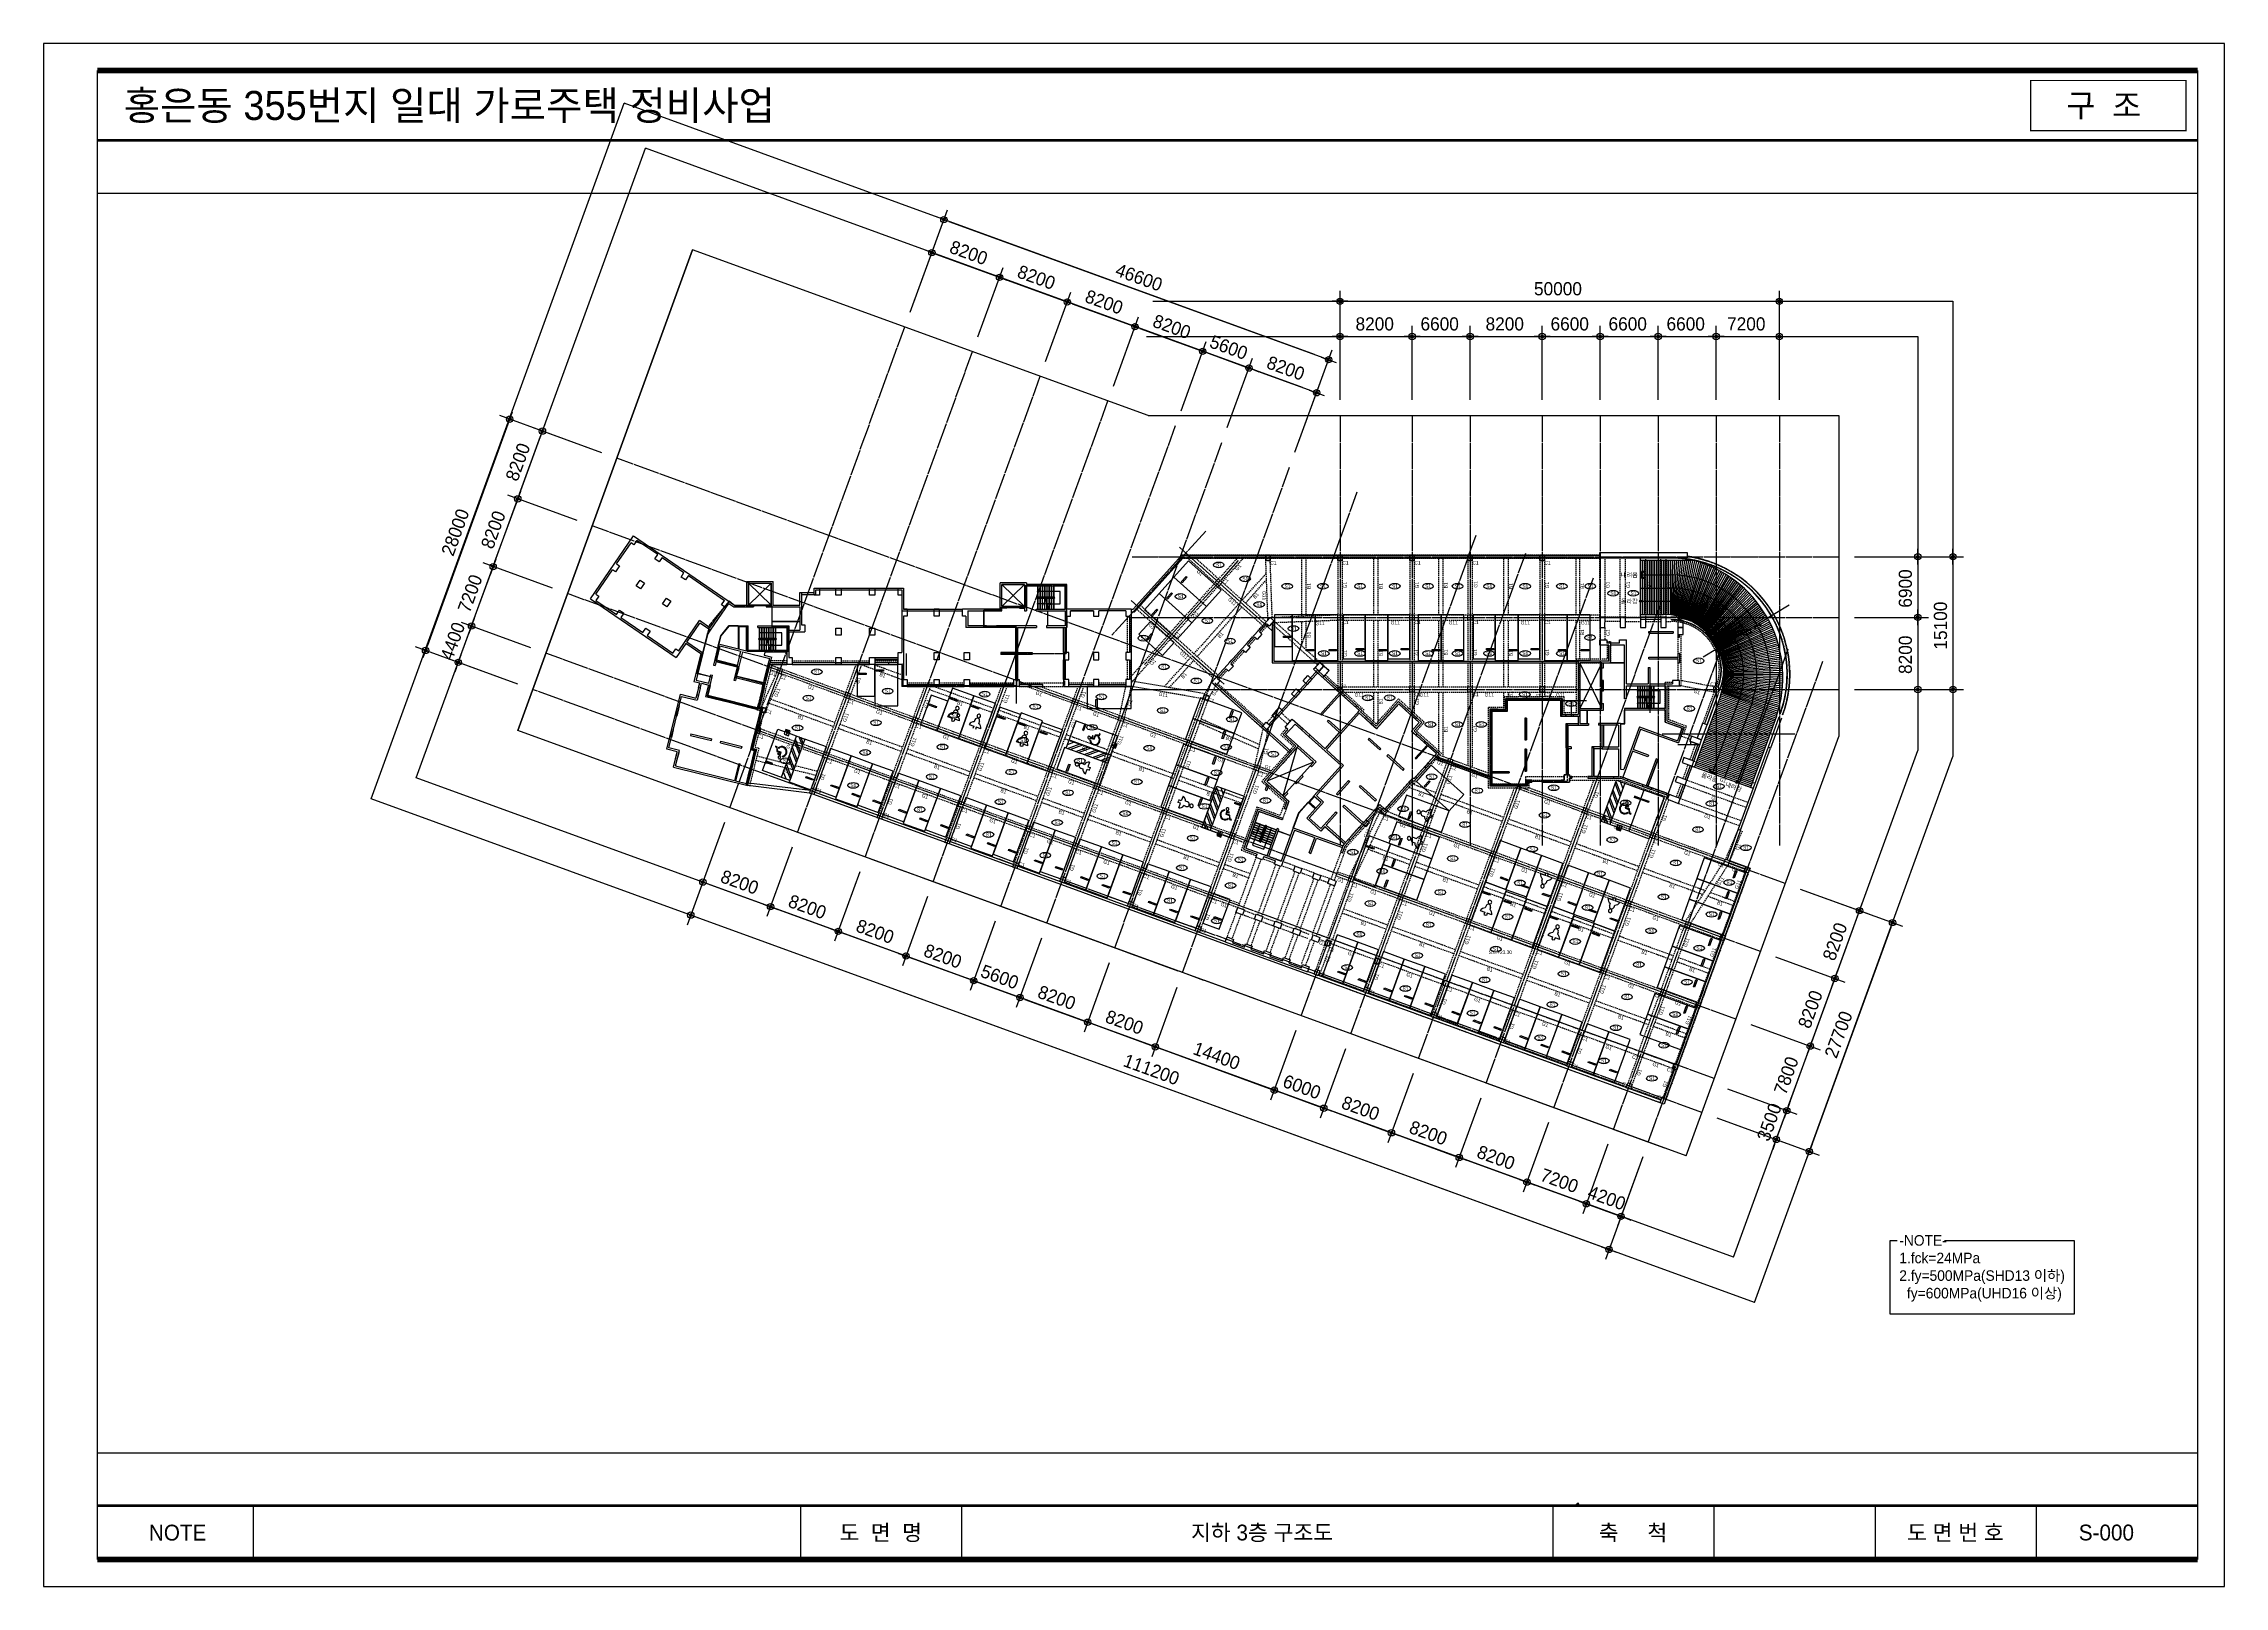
# Model space of a CAD drawing. Extents: x -1102843 to -854660, y -1929973 to -1754472.
import ezdxf
from ezdxf.enums import TextEntityAlignment as Align

# ---------------------------------------------------------------- set-up
doc = ezdxf.new("R2010")
doc.units = 0
doc.header["$LTSCALE"] = 100
doc.header["$MEASUREMENT"] = 0
for name, pattern in [('CEN', [62, 60, -1, 0, -1]), ('HID', [2.3, 1.5, -0.8]), ('HIDDEN', [0.375, 0.25, -0.125])]:
    doc.linetypes.add(name, pattern=pattern)
doc.layers.get('0').update_dxf_attribs({"linetype": 'CONTINUOUS'})
for name, color, linetype, plot in [('!!0', 240, 'CONTINUOUS', False), ('!!0-비내력(경량_출력금지)', 91, 'CONTINUOUS', False), ('!!0-비내력벽(조적_출력금지)', 92, 'CONTINUOUS', False), ('DEFPOINT', 135, 'CONTINUOUS', False)]:
    doc.layers.add(name, color=color, linetype=linetype, plot=plot)
for name, color, linetype in [('!!0-BEAM', 6, 'HID'), ('!!0-BEAM-N', 1, 'HIDDEN'), ('!!0-Cen', 174, 'CEN'), ('!!0-COLUMN', 41, 'CONTINUOUS'), ('!!0-COLUMN-N', 2, 'CONTINUOUS'), ('!!0-END', 253, 'CONTINUOUS'), ('!!0-GIRDER', 3, 'HID'), ('!!0-GIRDER-N', 3, 'CONTINUOUS'), ('!!0-OPEN', 1, 'CONTINUOUS'), ('!!0-WALL', 2, 'CONTINUOUS'), ('!!00-Level', 253, 'CONTINUOUS'), ('000_주차라인', 251, 'CONTINUOUS'), ('7DIM', 7, 'CONTINUOUS'), ('Dim', 7, 'CONTINUOUS'), ('T-text', 3, 'CONTINUOUS'), ('TITLE-BOX', 5, 'CONTINUOUS'), ('구로구', 8, 'CONTINUOUS'), ('풍세_심의form$0$TEXT', 3, 'CONTINUOUS')]:
    doc.layers.add(name, color=color, linetype=linetype)
doc.layers.add('!!0-하부골조', color=5, linetype='HIDDEN', lineweight=50)
doc.styles.add('굴림', font='Gulim.ttf')

msp = doc.modelspace()

# ---------------------------------------------------------------- linework, layer by layer
at = {"layer": '!!0', "color": 7}
for q in [(-915492, -1833836, 0), (-916847, -1834246, 0)]:
    msp.add_line((-914365, -1834246, 0), q, dxfattribs=at)
for start, end in [(170.00986, 179.9904), (160.00958, 169.99011)]:
    msp.add_arc((-914365, -1834246), 1074, start, end, dxfattribs=at)
for points in [[(-915375, -1833879), (-915374, -1833879), (-915374, -1833878)], [(-915439, -1834246), (-915439, -1834246), (-915439, -1834246)]]:
    msp.add_solid(points, dxfattribs=at)
at = {"layer": '!!0-BEAM'}
for p, q in [((-959650, -1819601, 0), (-959650, -1812961, 0)), ((-959150, -1819582, 0), (-959150, -1812961, 0)), ((-951450, -1819440, 0), (-951450, -1812961, 0)), ((-950950, -1819440, 0), (-950950, -1812961, 0)), ((-944050, -1819440, 0), (-944050, -1812961, 0)), ((-943550, -1819440, 0), (-943550, -1812961, 0)), ((-936650, -1819440, 0), (-936650, -1812961, 0)), ((-936150, -1819440, 0), (-936150, -1812961, 0)), ((-928416, -1819440, 0), (-928416, -1813061, 0)), ((-928016, -1819440, 0), (-928016, -1813061)), ((-966433, -1817777, 0), (-963697, -1814738, 0)), ((-966062, -1818111, 0), (-963672, -1815456, 0)), ((-971920, -1823870, 0), (-966835, -1818222, 0)), ((-971549, -1824205, 0), (-966463, -1818557, 0)), ((-959650, -1823003, 0), (-959650, -1820202, 0)), ((-959150, -1823453, 0), (-959150, -1820182, 0)), ((-951450, -1827640, 0), (-951450, -1820040, 0)), ((-950950, -1827640, 0), (-950950, -1820040, 0)), ((-944050, -1827640, 0), (-944050, -1820040, 0)), ((-943550, -1827640, 0), (-943550, -1820040, 0)), ((-936650, -1827640, 0), (-936650, -1820040, 0)), ((-936150, -1827640, 0), (-936150, -1820040, 0)), ((-928416, -1824511, 0), (-928416, -1820040, 0)), ((-928016, -1824511, 0), (-928016, -1820040, 0)), ((-1009924, -1825064, 0), (-1005177, -1826792, 0)), ((-1008462, -1825064, 0), (-1004935, -1826348, 0)), ((-975307, -1827631, 0), (-972322, -1824316, 0)), ((-974724, -1827732, 0), (-971950, -1824651, 0)), ((-1020089, -1829027, 0), (-1012797, -1831681, 0)), ((-1002065, -1827925, 0), (-994924, -1830524, 0)), ((-1001518, -1827592, 0), (-994753, -1830054, 0)), ((-951450, -1831668, 0), (-951450, -1828240, 0)), ((-950950, -1831904, 0), (-950950, -1828240, 0)), ((-944050, -1834950, 0), (-944050, -1828240, 0)), ((-943550, -1835600, 0), (-943550, -1828240, 0)), ((-936650, -1830304, 0), (-936650, -1828240, 0)), ((-936150, -1829061, 0), (-936150, -1828240, 0)), ((-1020293, -1829485, 0), (-1012968, -1832150, 0)), ((-994360, -1830729, 0), (-987218, -1833328, 0)), ((-994189, -1830259, 0), (-987047, -1832859, 0)), ((-964412, -1834242, 0), (-971094, -1831323, 0)), ((-1012404, -1832356, 0), (-1005263, -1834955, 0)), ((-1012233, -1831886, 0), (-1005092, -1834485, 0)), ((-986654, -1833534, 0), (-981956, -1835244, 0)), ((-986483, -1833064, 0), (-981785, -1834774, 0)), ((-964613, -1834700, 0), (-971294, -1831781, 0)), ((-1014921, -1837739, 0), (-1021796, -1836025, 0)), ((-1014800, -1837254, 0), (-1021675, -1835540, 0)), ((-1004699, -1835160, 0), (-997557, -1837760, 0)), ((-1004528, -1834690, 0), (-997386, -1837290, 0)), ((-981392, -1835449, 0), (-974250, -1838048, 0)), ((-981221, -1834979, 0), (-974079, -1837579, 0)), ((-996993, -1837965, 0), (-989852, -1840564, 0)), ((-996822, -1837495, 0), (-989681, -1840094, 0)), ((-973687, -1838254, 0), (-966545, -1840853, 0)), ((-973516, -1837784, 0), (-966374, -1840383, 0)), ((-947080, -1838679, 0), (-944400, -1839654, 0)), ((-989288, -1840769, 0), (-984590, -1842479, 0)), ((-989117, -1840299, 0), (-984419, -1842010, 0)), ((-947441, -1839079, 0), (-944571, -1840124, 0)), ((-944007, -1840329, 0), (-936865, -1842929, 0)), ((-943836, -1839860, 0), (-936694, -1842459, 0)), ((-984026, -1842685, 0), (-976884, -1845284, 0)), ((-983855, -1842215, 0), (-976713, -1844814, 0)), ((-936301, -1843134, 0), (-929160, -1845733, 0)), ((-936130, -1842664, 0), (-928989, -1845263, 0)), ((-976320, -1845489, 0), (-969179, -1848089, 0)), ((-976149, -1845019, 0), (-969008, -1847619, 0)), ((-952092, -1846113, 0), (-947375, -1847830, 0)), ((-951879, -1845659, 0), (-947204, -1847360, 0)), ((-928596, -1845939, 0), (-921454, -1848538, 0)), ((-928425, -1845469, 0), (-921283, -1848068, 0)), ((-968615, -1848294, 0), (-965710, -1849351, 0)), ((-968444, -1847824, 0), (-965539, -1848881, 0)), ((-946811, -1848035, 0), (-939670, -1850635, 0)), ((-946640, -1847565, 0), (-939499, -1850165, 0)), ((-920890, -1848743, 0), (-914002, -1851250, 0)), ((-920719, -1848273, 0), (-913726, -1850819, 0)), ((-939106, -1850840, 0), (-931964, -1853439, 0)), ((-938935, -1850370, 0), (-931793, -1852969, 0)), ((-913148, -1851029, 0), (-910430, -1852018, 0)), ((-955081, -1853358, 0), (-950053, -1855188, 0)), ((-954910, -1852888, 0), (-949882, -1854718, 0)), ((-931401, -1853644, 0), (-924259, -1856244, 0)), ((-931230, -1853175, 0), (-924088, -1855774, 0)), ((-913424, -1851461, 0), (-910601, -1852488, 0)), ((-949489, -1855393, 0), (-942348, -1857992, 0)), ((-949318, -1854923, 0), (-942177, -1857523, 0)), ((-923524, -1855979, 0), (-917369, -1858219, 0)), ((-941784, -1858198, 0), (-934642, -1860797, 0)), ((-941613, -1857728, 0), (-934471, -1860327, 0)), ((-923695, -1856449, 0), (-917540, -1858689, 0)), ((-916805, -1858425, 0), (-913234, -1859724, 0)), ((-934079, -1861002, 0), (-926937, -1863602, 0)), ((-933908, -1860532, 0), (-926766, -1863132, 0)), ((-916976, -1858894, 0), (-913405, -1860194, 0)), ((-926373, -1863807, 0), (-920218, -1866047, 0)), ((-926202, -1863337, 0), (-920047, -1865577, 0)), ((-919654, -1866252, 0), (-916083, -1867552, 0)), ((-919483, -1865782, 0), (-915912, -1867082, 0))]:
    msp.add_line(p, q, dxfattribs=at)
at = {"layer": '!!0-Cen', "ltscale": 0.5}
for p, q in [((-1024741, -1841397, 0), (-1004835, -1786707, 0)), ((-1017035, -1844201, 0), (-997130, -1789511, 0)), ((-1009330, -1847006, 0), (-989424, -1792316, 0)), ((-1001624, -1849810, 0), (-981719, -1795120, 0)), ((-955300, -1796784, 0), (-955300, -1845684, 0)), ((-947100, -1796784, 0), (-947100, -1845684, 0)), ((-940500, -1796784, 0), (-940500, -1845684, 0)), ((-932300, -1796784, 0), (-932300, -1845684, 0)), ((-925700, -1796784, 0), (-925700, -1845684, 0)), ((-919100, -1796784, 0), (-919100, -1845684, 0)), ((-912500, -1796784, 0), (-912500, -1845684, 0)), ((-905300, -1796784, 0), (-905300, -1845684, 0)), ((-993919, -1852615, 0), (-974013, -1797925, 0)), ((-904640, -1850029, 0), (-1037616, -1801630, 0)), ((-988656, -1854530, 0), (-968751, -1799840, 0)), ((-980951, -1857335, 0), (-961045, -1802645, 0)), ((-973245, -1860139, 0), (-953340, -1805449, 0)), ((-907445, -1857735, 0), (-1040421, -1809335, 0)), ((-970595, -1809917, 0), (-981272, -1821775, 0)), ((-959714, -1865065, 0), (-939808, -1810374, 0)), ((-978975, -1812840, 0), (-898539, -1812840, 0)), ((-966880, -1813263, 0), (-977556, -1825120, 0)), ((-973584, -1811742, 0), (-963021, -1821253)), ((-954076, -1867117, 0), (-934170, -1812427, 0)), ((-991097, -1818602), (-991097, -1816102)), ((-991097, -1816102), (-986477, -1816102)), ((-986477, -1816102), (-986477, -1818902)), ((-946370, -1869921, 0), (-926465, -1815231, 0)), ((-910249, -1865440, 0), (-1043225, -1817041, 0)), ((-1024836, -1817898, 0), (-1027153, -1820718, 0)), ((-1024174, -1818442, 0), (-1024836, -1817898, 0)), ((-1019934, -1818442, 0), (-1024174, -1818442, 0)), ((-1019934, -1820802, 0), (-1019934, -1818442, 0)), ((-995857, -1820852), (-995857, -1818902)), ((-995857, -1818902), (-993897, -1818902)), ((-995857, -1820852), (-995857, -1818902)), ((-995857, -1818902), (-993897, -1818902)), ((-993897, -1818902), (-993897, -1818602)), ((-993897, -1818602), (-991097, -1818602)), ((-993897, -1818902), (-993897, -1818602)), ((-986477, -1818902), (-986417, -1818902)), ((-986417, -1818902), (-986417, -1820852)), ((-979071, -1817836, 0), (-968508, -1827347)), ((-938665, -1872726, 0), (-918759, -1818036, 0)), ((-1027088, -1820772, 0), (-1027864, -1823887, 0)), ((-1027153, -1820718, 0), (-1027088, -1820772, 0)), ((-1025777, -1821840, 0), (-1024855, -1820717, 0)), ((-1024855, -1820717, 0), (-1023767, -1820717, 0)), ((-1023767, -1820717, 0), (-1023767, -1820767, 0)), ((-1023767, -1820767, 0), (-1022767, -1820767, 0)), ((-1022767, -1820767, 0), (-1022767, -1823602, 0)), ((-1018087, -1820802, 0), (-1019934, -1820802, 0)), ((-1018087, -1820802, 0), (-1018087, -1823602, 0)), ((-1018087, -1823602, 0), (-1018087, -1820802, 0)), ((-992127, -1820852), (-995857, -1820852)), ((-992127, -1820852), (-995857, -1820852)), ((-992127, -1829536), (-992127, -1820852)), ((-992127, -1820892, 0), (-992127, -1827492, 0)), ((-986477, -1820852), (-986477, -1823852)), ((-986417, -1820852), (-986477, -1820852)), ((-978975, -1819740, 0), (-898539, -1819740, 0)), ((-930959, -1875530, 0), (-911054, -1820840, 0)), ((-912712, -1872206, 0), (-1045688, -1823807, 0)), ((-1027937, -1823827, 0), (-1028500, -1826084, 0)), ((-1027864, -1823887, 0), (-1027937, -1823827, 0)), ((-1026343, -1824710, 0), (-1025919, -1823007, 0)), ((-1026059, -1822972, 0), (-1025777, -1821840, 0)), ((-1025919, -1823007, 0), (-1026059, -1822972, 0)), ((-1022767, -1823602, 0), (-1018087, -1823602, 0)), ((-1004667, -1823864), (-1004667, -1826364, 0)), ((-1004667, -1823864), (-1004667, -1826364, 0)), ((-993912, -1823852), (-986477, -1823852)), ((-986667, -1823852), (-986667, -1827492)), ((-924194, -1877993, 0), (-904288, -1823303, 0)), ((-1028500, -1826084, 0), (-1026792, -1826509, 0)), ((-1026792, -1826509, 0), (-1027331, -1828673, 0)), ((-1023811, -1825341, 0), (-1026343, -1824710, 0)), ((-1024093, -1826471, 0), (-1023811, -1825341, 0)), ((-1020823, -1827287, 0), (-1024093, -1826471, 0)), ((-1021493, -1829974), (-1020250, -1824992)), ((-1005077, -1824992, 0), (-1005077, -1827492, 0)), ((-920247, -1879429, 0), (-900341, -1824739, 0)), ((-920036, -1826314, 0), (-920036, -1830619, 0)), ((-991281, -1848291, 0), (-1047193, -1827941, 0)), ((-1027331, -1828673, 0), (-1021529, -1830120, 0)), ((-1021529, -1830120, 0), (-1020823, -1827287, 0)), ((-1005077, -1827492, 0), (-992127, -1827492, 0)), ((-978975, -1827940, 0), (-898539, -1827940, 0)), ((-936336, -1829071, 0), (-930106, -1829071, 0)), ((-936336, -1829071, 0), (-936336, -1830301, 0)), ((-930106, -1829071, 0), (-930106, -1830891, 0)), ((-1022242, -1834714), (-1021085, -1830076)), ((-1021493, -1829974), (-1021085, -1830076)), ((-938146, -1830301, 0), (-938146, -1838821, 0)), ((-938146, -1830301, 0), (-936336, -1830301, 0)), ((-930016, -1830994, 0), (-929006, -1830994, 0)), ((-930016, -1830994, 0), (-929006, -1830994, 0)), ((-927256, -1829234), (-929956, -1829234)), ((-929006, -1829234, 0), (-929006, -1830994, 0)), ((-929006, -1829234, 0), (-929006, -1830994, 0)), ((-929456, -1831911, 0), (-929456, -1838371, 0)), ((-918646, -1832984, 0), (-903546, -1832984, 0)), ((-1022787, -1838762), (-1021805, -1834823)), ((-1022242, -1834714), (-1021805, -1834823)), ((-938146, -1838821, 0), (-934086, -1838821, 0)), ((-934086, -1838821, 0), (-934086, -1838371, 0)), ((-934086, -1838371, 0), (-929456, -1838371, 0)), ((-918358, -1880117, 0), (-1023951, -1841684, 0)), ((-914114, -1876059, 0), (-987795, -1849241, 0))]:
    msp.add_line(p, q, dxfattribs=at)
at = {"layer": '!!0-COLUMN'}
for p, q in [((-1035659, -1811482, 0), (-1035989, -1811256, 0)), ((-1035320, -1810986, 0), (-1035659, -1811482, 0)), ((-1037303, -1813883, 0), (-1037755, -1814543, 0)), ((-1037633, -1813657, 0), (-1037303, -1813883, 0)), ((-1033299, -1813097, 0), (-1032960, -1812602, 0)), ((-1032804, -1813436, 0), (-1033299, -1813097, 0)), ((-1032465, -1812941, 0), (-1032804, -1813436, 0)), ((-1037755, -1814543, 0), (-1038085, -1814317, 0)), ((-1035395, -1816158, 0), (-1034943, -1815498, 0)), ((-1034900, -1816497, 0), (-1035395, -1816158, 0)), ((-1034943, -1815498, 0), (-1034448, -1815837, 0)), ((-1034448, -1815837, 0), (-1034900, -1816497, 0)), ((-1030304, -1815148, 0), (-1029965, -1814653, 0)), ((-1029808, -1815487, 0), (-1030304, -1815148, 0)), ((-1029469, -1814992, 0), (-1029808, -1815487, 0)), ((-1015157, -1817222, 0), (-1015157, -1816422, 0)), ((-1015157, -1816422, 0), (-1014557, -1816422, 0)), ((-1014557, -1816422, 0), (-1014557, -1817222, 0)), ((-1012667, -1816422, 0), (-1012067, -1816422, 0)), ((-1012667, -1817222, 0), (-1012667, -1816422, 0)), ((-1012067, -1816422, 0), (-1012067, -1817222, 0)), ((-1008847, -1816422, 0), (-1008247, -1816422, 0)), ((-1008847, -1817222, 0), (-1008847, -1816422, 0)), ((-1008247, -1816422, 0), (-1008247, -1817222, 0)), ((-1005577, -1817222, 0), (-1005577, -1816422, 0)), ((-1005577, -1816422, 0), (-1004977, -1816422, 0)), ((-969515, -1815742, 0), (-969181, -1815370, 0)), ((-969069, -1816143, 0), (-969515, -1815742, 0)), ((-969181, -1815370, 0), (-968735, -1815772, 0)), ((-968735, -1815772, 0), (-969069, -1816143, 0)), ((-1039653, -1817315, 0), (-1039992, -1817810, 0)), ((-1039983, -1817089, 0), (-1039653, -1817315, 0)), ((-1037632, -1819426, 0), (-1037293, -1818931, 0)), ((-1037293, -1818931, 0), (-1036798, -1819270, 0)), ((-1032399, -1818209, 0), (-1031947, -1817549, 0)), ((-1031904, -1818548, 0), (-1032399, -1818209, 0)), ((-1031947, -1817549, 0), (-1031452, -1817888, 0)), ((-1031452, -1817888, 0), (-1031904, -1818548, 0)), ((-1025699, -1818300, 0), (-1025360, -1817805, 0)), ((-1025369, -1818526, 0), (-1025699, -1818300, 0)), ((-1014557, -1817222, 0), (-1015157, -1817222, 0)), ((-1012067, -1817222, 0), (-1012667, -1817222, 0)), ((-1008247, -1817222, 0), (-1008847, -1817222, 0)), ((-1005177, -1817222, 0), (-1005577, -1817222, 0)), ((-1004577, -1818802, 0), (-1004977, -1818802, 0)), ((-1004577, -1818802, 0), (-1004577, -1819602, 0)), ((-1000907, -1818802, 0), (-1001507, -1818802, 0)), ((-1001507, -1819602, 0), (-1001507, -1818802, 0)), ((-1000907, -1818802, 0), (-1000907, -1819602, 0)), ((-998277, -1819602, 0), (-998277, -1818802, 0)), ((-985977, -1819602, 0), (-985977, -1819002, 0)), ((-983347, -1819002, 0), (-983347, -1819602, 0)), ((-982747, -1819602, 0), (-982747, -1819002, 0)), ((-979677, -1819002, 0), (-979677, -1819602, 0)), ((-1036798, -1819270, 0), (-1037137, -1819765, 0)), ((-1034636, -1821477, 0), (-1034298, -1820982, 0)), ((-1034298, -1820982, 0), (-1033802, -1821321, 0)), ((-1033802, -1821321, 0), (-1034141, -1821816, 0)), ((-1016597, -1820582, 0), (-1016197, -1820582, 0)), ((-1016197, -1820582, 0), (-1016197, -1821382, 0)), ((-1012667, -1820982, 0), (-1012067, -1820982, 0)), ((-1012667, -1821782, 0), (-1012667, -1820982, 0)), ((-1012067, -1820982, 0), (-1012067, -1821782, 0)), ((-1008847, -1820982, 0), (-1008247, -1820982, 0)), ((-1008847, -1821782, 0), (-1008847, -1820982, 0)), ((-1008247, -1820982, 0), (-1008247, -1821782, 0)), ((-1004577, -1819602, 0), (-1004977, -1819602, 0)), ((-1000907, -1819602, 0), (-1001507, -1819602, 0)), ((-997877, -1819602, 0), (-998277, -1819602, 0)), ((-986377, -1819602, 0), (-985977, -1819602, 0)), ((-983347, -1819602, 0), (-982747, -1819602, 0)), ((-979677, -1819602, 0), (-979277, -1819602, 0)), ((-975002, -1821836, 0), (-974668, -1821464, 0)), ((-974668, -1821464, 0), (-974222, -1821866, 0)), ((-964485, -1821394, 0), (-964188, -1821661, 0)), ((-963358, -1820740, 0), (-963655, -1820472, 0)), ((-962823, -1820145, 0), (-963358, -1820740, 0)), ((-963269, -1819744, 0), (-962823, -1820145, 0)), ((-955550, -1820040, 0), (-955550, -1819440, 0)), ((-955550, -1819440, 0), (-955050, -1819440, 0)), ((-955050, -1820040, 0), (-955550, -1820040, 0)), ((-955050, -1819440, 0), (-955050, -1820040, 0)), ((-947350, -1820040, 0), (-947350, -1819440, 0)), ((-947350, -1819440, 0), (-946850, -1819440, 0)), ((-946850, -1820040, 0), (-947350, -1820040, 0)), ((-946850, -1819440, 0), (-946850, -1820040, 0)), ((-940750, -1820040, 0), (-940750, -1819440, 0)), ((-940750, -1819440, 0), (-940250, -1819440, 0)), ((-940250, -1820040, 0), (-940750, -1820040, 0)), ((-940250, -1819440, 0), (-940250, -1820040, 0)), ((-932550, -1820040, 0), (-932550, -1819440, 0)), ((-932550, -1819440, 0), (-932050, -1819440, 0)), ((-932050, -1820040, 0), (-932550, -1820040, 0)), ((-932050, -1819440, 0), (-932050, -1820040, 0)), ((-925749, -1819701, 0), (-925751, -1820901, 0)), ((-925751, -1820901, 0), (-925151, -1820901, 0)), ((-925149, -1819702, 0), (-925749, -1819701, 0)), ((-925749, -1819701, 0), (-925749, -1819701, 0)), ((-925151, -1820901, 0), (-925149, -1819702, 0)), ((-923410, -1819701, 0), (-923412, -1820901, 0)), ((-923412, -1820901, 0), (-922812, -1820901, 0)), ((-922810, -1819702, 0), (-923410, -1819701, 0)), ((-923410, -1819701, 0), (-923410, -1819701, 0)), ((-922812, -1820901, 0), (-922810, -1819702, 0)), ((-921100, -1819701, 0), (-921102, -1820901, 0)), ((-921102, -1820901, 0), (-920500, -1820901, 0)), ((-920500, -1820901, 0), (-920500, -1819702, 0)), ((-918800, -1819701, 0), (-918802, -1820901, 0)), ((-918802, -1820901, 0), (-918202, -1820901, 0)), ((-918202, -1820901, 0), (-918200, -1819702, 0)), ((-1031229, -1823810, 0), (-1030890, -1823315, 0)), ((-1030890, -1823315, 0), (-1030560, -1823541, 0)), ((-1012067, -1821782, 0), (-1012667, -1821782, 0)), ((-1008247, -1821782, 0), (-1008847, -1821782, 0)), ((-1005577, -1825092, 0), (-1005577, -1823752, 0)), ((-1005577, -1823752, 0), (-1005177, -1823752, 0)), ((-1001507, -1823752, 0), (-1000907, -1823752, 0)), ((-1001507, -1824552, 0), (-1001507, -1823752, 0)), ((-1000907, -1823752, 0), (-1000907, -1824552, 0)), ((-998087, -1823752, 0), (-997487, -1823752, 0)), ((-998087, -1824552, 0), (-998087, -1823752, 0)), ((-997487, -1823752, 0), (-997487, -1824552, 0)), ((-986167, -1823752, 0), (-986767, -1823752, 0)), ((-986767, -1823752, 0), (-986767, -1824552, 0)), ((-986167, -1824552, 0), (-986167, -1823752, 0)), ((-982747, -1823752, 0), (-983347, -1823752, 0)), ((-983347, -1823752, 0), (-983347, -1824552, 0)), ((-982747, -1824552, 0), (-982747, -1823752, 0)), ((-979277, -1823752, 0), (-979677, -1823752, 0)), ((-979677, -1823752, 0), (-979677, -1824552, 0)), ((-974556, -1822237, 0), (-975002, -1821836, 0)), ((-974222, -1821866, 0), (-974556, -1822237, 0)), ((-966061, -1823742, 0), (-966359, -1823475, 0)), ((-965526, -1823148, 0), (-966061, -1823742, 0)), ((-965823, -1822880, 0), (-965526, -1823148, 0)), ((-964723, -1822256, 0), (-965020, -1821988, 0)), ((-964188, -1821661, 0), (-964723, -1822256, 0)), ((-925756, -1822891, 0), (-925756, -1822291, 0)), ((-925756, -1822291, 0), (-924956, -1822291, 0)), ((-924956, -1822291, 0), (-924956, -1822691, 0)), ((-923516, -1822691, 0), (-923516, -1822291, 0)), ((-923516, -1822291, 0), (-922716, -1822291, 0)), ((-1019413, -1826027, 0), (-1019207, -1825463, 0)), ((-1018943, -1826198, 0), (-1019413, -1826027, 0)), ((-1019207, -1825463, 0), (-1018738, -1825634, 0)), ((-1018738, -1825634, 0), (-1018943, -1826198, 0)), ((-1017647, -1825092, 0), (-1018247, -1825092, 0)), ((-1018047, -1824292, 0), (-1017647, -1824292, 0)), ((-1017647, -1824292, 0), (-1017647, -1825092, 0)), ((-1012667, -1824292, 0), (-1012067, -1824292, 0)), ((-1012667, -1825092, 0), (-1012667, -1824292, 0)), ((-1012067, -1825092, 0), (-1012667, -1825092, 0)), ((-1012067, -1824292, 0), (-1012067, -1825092, 0)), ((-1008847, -1824292, 0), (-1008247, -1824292, 0)), ((-1008847, -1825092, 0), (-1008847, -1824292, 0)), ((-1008247, -1825092, 0), (-1008847, -1825092, 0)), ((-1008247, -1824292, 0), (-1008247, -1825092, 0)), ((-1005177, -1825092, 0), (-1005577, -1825092, 0)), ((-1000907, -1824552, 0), (-1001507, -1824552, 0)), ((-997487, -1824552, 0), (-998087, -1824552, 0)), ((-986767, -1824552, 0), (-986167, -1824552, 0)), ((-983347, -1824552, 0), (-982747, -1824552, 0)), ((-979677, -1824552, 0), (-979277, -1824552, 0)), ((-967982, -1825875, 0), (-968279, -1825607, 0)), ((-967447, -1825281, 0), (-967982, -1825875, 0)), ((-967744, -1825013, 0), (-967447, -1825281, 0)), ((-959491, -1826967, 0), (-958956, -1826372, 0)), ((-958956, -1826372, 0), (-958510, -1826774, 0)), ((-957591, -1824856, 0), (-958126, -1825451, 0)), ((-958126, -1825451, 0), (-957591, -1824856, 0)), ((-958126, -1825451, 0), (-957681, -1825852, 0)), ((-957681, -1825852, 0), (-958126, -1825451, 0)), ((-957681, -1825852, 0), (-957145, -1825258, 0)), ((-957145, -1825258, 0), (-957681, -1825852, 0)), ((-957145, -1825258, 0), (-957591, -1824856, 0)), ((-957591, -1824856, 0), (-957145, -1825258, 0)), ((-1011707, -1828832, 0), (-1011502, -1828268, 0)), ((-1011237, -1829003, 0), (-1011707, -1828832, 0)), ((-1011502, -1828268, 0), (-1011032, -1828439, 0)), ((-1011032, -1828439, 0), (-1011237, -1829003, 0)), ((-1004577, -1827592, 0), (-1005177, -1827592, 0)), ((-1004977, -1826792, 0), (-1004577, -1826792, 0)), ((-1004577, -1826792, 0), (-1004577, -1827592, 0)), ((-1001507, -1826792, 0), (-1000907, -1826792, 0)), ((-1001507, -1827592, 0), (-1001507, -1826792, 0)), ((-1000907, -1827592, 0), (-1001507, -1827592, 0)), ((-1000907, -1826792, 0), (-1000907, -1827592, 0)), ((-998087, -1826792, 0), (-997487, -1826792, 0)), ((-998087, -1827592, 0), (-998087, -1826792, 0)), ((-997487, -1827592, 0), (-998087, -1827592, 0)), ((-997487, -1826792, 0), (-997487, -1827592, 0)), ((-992427, -1827592, 0), (-992427, -1826792, 0)), ((-992427, -1826792, 0), (-992227, -1826792, 0)), ((-991827, -1827592, 0), (-992427, -1827592, 0)), ((-992027, -1826792, 0), (-991827, -1826792, 0)), ((-991827, -1826792, 0), (-991827, -1827592, 0)), ((-986167, -1826792, 0), (-986767, -1826792, 0)), ((-986767, -1826792, 0), (-986767, -1827592, 0)), ((-986767, -1827592, 0), (-986167, -1827592, 0)), ((-986167, -1827592, 0), (-986167, -1826792, 0)), ((-985816, -1829476, 0), (-985645, -1829006, 0)), ((-985645, -1829006, 0), (-985081, -1829211, 0)), ((-982747, -1826792, 0), (-983347, -1826792, 0)), ((-983347, -1826792, 0), (-983347, -1827592, 0)), ((-983347, -1827592, 0), (-982747, -1827592, 0)), ((-982747, -1827592, 0), (-982747, -1826792, 0)), ((-979277, -1826792, 0), (-979677, -1826792, 0)), ((-979677, -1826792, 0), (-979677, -1827592, 0)), ((-979677, -1827592, 0), (-979077, -1827592, 0)), ((-969481, -1827540, 0), (-969927, -1827138, 0)), ((-968945, -1826945, 0), (-969481, -1827540, 0)), ((-969243, -1826678, 0), (-968945, -1826945, 0)), ((-960830, -1828453, 0), (-960294, -1827858, 0)), ((-960384, -1828854, 0), (-960830, -1828453, 0)), ((-959849, -1828260, 0), (-960384, -1828854, 0)), ((-960294, -1827858, 0), (-959849, -1828260, 0)), ((-959046, -1827368, 0), (-959491, -1826967, 0)), ((-958510, -1826774, 0), (-959046, -1827368, 0)), ((-947350, -1828240, 0), (-947350, -1827640, 0)), ((-947350, -1827640, 0), (-946850, -1827640, 0)), ((-946850, -1828240, 0), (-947350, -1828240, 0)), ((-946850, -1827640, 0), (-946850, -1828240, 0)), ((-940750, -1828240, 0), (-940750, -1827640, 0)), ((-940750, -1827640, 0), (-940250, -1827640, 0)), ((-940250, -1828240, 0), (-940750, -1828240, 0)), ((-940250, -1827640, 0), (-940250, -1828240, 0)), ((-916676, -1826911, 0), (-917476, -1826911, 0)), ((-917476, -1826911, 0), (-917476, -1827311, 0)), ((-916676, -1827511, 0), (-916676, -1826911, 0)), ((-912750, -1828240, 0), (-912750, -1827640, 0)), ((-912750, -1827640, 0), (-912250, -1827640, 0)), ((-912250, -1828240, 0), (-912750, -1828240, 0)), ((-912250, -1827640, 0), (-912250, -1828240, 0)), ((-1004002, -1831636, 0), (-1003796, -1831072, 0)), ((-1003796, -1831072, 0), (-1003327, -1831243, 0)), ((-1003327, -1831243, 0), (-1003532, -1831807, 0)), ((-985252, -1829681, 0), (-985816, -1829476, 0)), ((-985081, -1829211, 0), (-985252, -1829681, 0)), ((-980554, -1831391), (-980383, -1830921)), ((-979990, -1831596), (-980554, -1831391)), ((-980383, -1830921), (-979819, -1831126)), ((-979819, -1831126), (-979990, -1831596)), ((-962750, -1830586, 0), (-962215, -1829991, 0)), ((-962304, -1830987, 0), (-962750, -1830586, 0)), ((-961769, -1830393, 0), (-962304, -1830987, 0)), ((-962215, -1829991, 0), (-961769, -1830393, 0)), ((-961552, -1832229, 0), (-960736, -1831323, 0)), ((-1003532, -1831807, 0), (-1004002, -1831636, 0)), ((-996296, -1834441, 0), (-996091, -1833877, 0)), ((-996091, -1833877, 0), (-995621, -1834048, 0)), ((-995621, -1834048, 0), (-995826, -1834612, 0)), ((-972818, -1834260, 0), (-972613, -1833696, 0)), ((-972613, -1833696, 0), (-972143, -1833867, 0)), ((-972143, -1833867, 0), (-972348, -1834431, 0)), ((-964249, -1832250, 0), (-963714, -1831656, 0)), ((-963803, -1832652, 0), (-964249, -1832250, 0)), ((-963268, -1832057, 0), (-963803, -1832652, 0)), ((-963714, -1831656, 0), (-963268, -1832057, 0)), ((-961255, -1832497, 0), (-961552, -1832229, 0)), ((-915288, -1833271, 0), (-915492, -1833836, 0)), ((-915492, -1833836, 0), (-914365, -1834246, 0)), ((-914160, -1833682, 0), (-915288, -1833271, 0)), ((-914676, -1833494, 0), (-914160, -1833682, 0)), ((-914365, -1834246, 0), (-914160, -1833682, 0)), ((-914160, -1833682, 0), (-914160, -1833682, 0)), ((-1014170, -1835597, 0), (-1013964, -1835034, 0)), ((-1013700, -1835768, 0), (-1014170, -1835597, 0)), ((-1013964, -1835034, 0), (-1013495, -1835205, 0)), ((-1013495, -1835205, 0), (-1013700, -1835768, 0)), ((-995826, -1834612, 0), (-996296, -1834441, 0)), ((-972348, -1834431, 0), (-972818, -1834260, 0)), ((-965113, -1837064, 0), (-964908, -1836500, 0)), ((-964908, -1836500, 0), (-964438, -1836671, 0)), ((-943139, -1836336, 0), (-942933, -1835772, 0)), ((-942669, -1836507, 0), (-943139, -1836336, 0)), ((-942933, -1835772, 0), (-942463, -1835943, 0)), ((-942463, -1835943, 0), (-942669, -1836507, 0)), ((-916163, -1835677, 0), (-916367, -1836241, 0)), ((-916367, -1836241, 0), (-915241, -1836651, 0)), ((-915036, -1836087, 0), (-916163, -1835677, 0)), ((-915241, -1836651, 0), (-915036, -1836087, 0)), ((-915036, -1836087, 0), (-915036, -1836087, 0)), ((-988591, -1837245, 0), (-988385, -1836681, 0)), ((-988121, -1837416, 0), (-988591, -1837245, 0)), ((-988385, -1836681, 0), (-987916, -1836852, 0)), ((-987916, -1836852, 0), (-988121, -1837416, 0)), ((-983328, -1839161), (-983123, -1838597)), ((-983123, -1838597), (-982653, -1838768)), ((-982653, -1838768), (-982859, -1839332)), ((-964643, -1837235, 0), (-965113, -1837064, 0)), ((-964438, -1836671, 0), (-964643, -1837235, 0)), ((-929806, -1837671, 0), (-929556, -1837671, 0)), ((-929806, -1838271, 0), (-929806, -1837671, 0)), ((-929556, -1837671, 0), (-929806, -1837671, 0)), ((-929806, -1837671, 0), (-929806, -1838271, 0)), ((-929356, -1837671, 0), (-929206, -1837671, 0)), ((-929206, -1837671, 0), (-929356, -1837671, 0)), ((-929206, -1837671, 0), (-929206, -1837851, 0)), ((-929206, -1837851, 0), (-929206, -1837671, 0)), ((-929206, -1838051, 0), (-929206, -1838471, 0)), ((-929206, -1838471, 0), (-929206, -1838051, 0)), ((-916950, -1837838, 0), (-917154, -1838403, 0)), ((-917154, -1838403, 0), (-916028, -1838813, 0)), ((-915822, -1838249, 0), (-916950, -1837838, 0)), ((-916028, -1838813, 0), (-915822, -1838249, 0)), ((-915822, -1838249, 0), (-915822, -1838249, 0)), ((-1015675, -1839732, 0), (-1015469, -1839168, 0)), ((-1015205, -1839903, 0), (-1015675, -1839732, 0)), ((-1015469, -1839168, 0), (-1014999, -1839339, 0)), ((-1014999, -1839339, 0), (-1015205, -1839903, 0)), ((-998759, -1841207, 0), (-998553, -1840643, 0)), ((-998289, -1841378, 0), (-998759, -1841207, 0)), ((-998553, -1840643, 0), (-998084, -1840814, 0)), ((-998084, -1840814, 0), (-998289, -1841378, 0)), ((-982859, -1839332), (-983328, -1839161)), ((-975623, -1841965, 0), (-975418, -1841401, 0)), ((-975418, -1841401, 0), (-974948, -1841572, 0)), ((-927728, -1841945, 0), (-927522, -1841381, 0)), ((-927522, -1841381, 0), (-927053, -1841552, 0)), ((-918055, -1840437, 0), (-916787, -1840899, 0)), ((-916582, -1840335, 0), (-917851, -1839873, 0)), ((-916787, -1840899, 0), (-916582, -1840335, 0)), ((-916582, -1840335, 0), (-916582, -1840335, 0)), ((-1007969, -1842537, 0), (-1007764, -1841973, 0)), ((-1007499, -1842708, 0), (-1007969, -1842537, 0)), ((-1007764, -1841973, 0), (-1007294, -1842144, 0)), ((-1007294, -1842144, 0), (-1007499, -1842708, 0)), ((-991053, -1844011, 0), (-990848, -1843447, 0)), ((-990848, -1843447, 0), (-990378, -1843618, 0)), ((-990378, -1843618, 0), (-990583, -1844182, 0)), ((-975153, -1842136, 0), (-975623, -1841965, 0)), ((-974948, -1841572, 0), (-975153, -1842136, 0)), ((-945943, -1844041, 0), (-945738, -1843478, 0)), ((-945738, -1843478, 0), (-945268, -1843649, 0)), ((-945268, -1843649, 0), (-945473, -1844212, 0)), ((-927258, -1842116, 0), (-927728, -1841945, 0)), ((-927053, -1841552, 0), (-927258, -1842116, 0)), ((-1000264, -1845341, 0), (-1000058, -1844777, 0)), ((-999794, -1845512, 0), (-1000264, -1845341, 0)), ((-1000058, -1844777, 0), (-999589, -1844948, 0)), ((-999589, -1844948, 0), (-999794, -1845512, 0)), ((-990583, -1844182, 0), (-991053, -1844011, 0)), ((-985791, -1845926), (-985586, -1845363)), ((-985321, -1846097), (-985791, -1845926)), ((-985586, -1845363), (-985116, -1845534)), ((-985116, -1845534), (-985321, -1846097)), ((-967917, -1844770, 0), (-967712, -1844206, 0)), ((-967448, -1844941, 0), (-967917, -1844770, 0)), ((-967712, -1844206, 0), (-967242, -1844377, 0)), ((-967242, -1844377, 0), (-967448, -1844941, 0)), ((-945473, -1844212, 0), (-945943, -1844041, 0)), ((-938238, -1846846, 0), (-938032, -1846282, 0)), ((-938032, -1846282, 0), (-937563, -1846453, 0)), ((-937563, -1846453, 0), (-937768, -1847017, 0)), ((-920043, -1844762), (-919838, -1844198)), ((-919573, -1844933), (-920043, -1844762)), ((-919838, -1844198), (-919368, -1844369)), ((-919368, -1844369), (-919573, -1844933)), ((-992558, -1848146, 0), (-992353, -1847582, 0)), ((-992088, -1848317, 0), (-992558, -1848146, 0)), ((-992353, -1847582, 0), (-991883, -1847753, 0)), ((-991883, -1847753, 0), (-992088, -1848317, 0)), ((-978085, -1848731, 0), (-977880, -1848167, 0)), ((-977616, -1848902, 0), (-978085, -1848731, 0)), ((-977880, -1848167, 0), (-977410, -1848338, 0)), ((-977410, -1848338, 0), (-977616, -1848902, 0)), ((-964872, -1847049, 0), (-964736, -1846673, 0)), ((-964121, -1847322, 0), (-964872, -1847049, 0)), ((-963984, -1846946, 0), (-964121, -1847322, 0)), ((-962767, -1847815, 0), (-962631, -1847439, 0)), ((-962016, -1848088, 0), (-962767, -1847815, 0)), ((-960597, -1848605, 0), (-960392, -1848041, 0)), ((-959845, -1848878, 0), (-960597, -1848605, 0)), ((-960392, -1848041, 0), (-959640, -1848315, 0)), ((-959640, -1848315, 0), (-959845, -1848878, 0)), ((-958435, -1849391, 0), (-958230, -1848828, 0)), ((-958230, -1848828, 0), (-957479, -1849101, 0)), ((-937768, -1847017, 0), (-938238, -1846846, 0)), ((-987193, -1849779), (-986988, -1849215)), ((-986723, -1849950), (-987193, -1849779)), ((-986988, -1849215), (-986518, -1849386)), ((-986518, -1849386), (-986723, -1849950)), ((-970380, -1851536, 0), (-970175, -1850972, 0)), ((-970175, -1850972, 0), (-969705, -1851143, 0)), ((-969705, -1851143, 0), (-969910, -1851707, 0)), ((-957684, -1849665, 0), (-958435, -1849391, 0)), ((-957479, -1849101, 0), (-957684, -1849665, 0)), ((-956697, -1850024, 0), (-956492, -1849460, 0)), ((-955945, -1850298, 0), (-956697, -1850024, 0)), ((-956492, -1849460, 0), (-955740, -1849734, 0)), ((-955740, -1849734, 0), (-955945, -1850298, 0)), ((-954386, -1849695, 0), (-954181, -1849131, 0)), ((-953916, -1849866, 0), (-954386, -1849695, 0)), ((-954181, -1849131, 0), (-953711, -1849302, 0)), ((-953711, -1849302, 0), (-953916, -1849866, 0)), ((-948748, -1851747, 0), (-948542, -1851183, 0)), ((-948542, -1851183, 0), (-948073, -1851354, 0)), ((-948073, -1851354, 0), (-948278, -1851918, 0)), ((-930532, -1849651, 0), (-930327, -1849087, 0)), ((-930062, -1849822, 0), (-930532, -1849651, 0)), ((-930327, -1849087, 0), (-929857, -1849258, 0)), ((-929857, -1849258, 0), (-930062, -1849822, 0)), ((-979488, -1852584), (-979283, -1852020)), ((-979018, -1852755), (-979488, -1852584)), ((-979283, -1852020), (-978813, -1852191)), ((-978813, -1852191), (-979018, -1852755)), ((-969910, -1851707, 0), (-970380, -1851536, 0)), ((-967150, -1853307, 0), (-966945, -1852743, 0)), ((-966398, -1853581, 0), (-967150, -1853307, 0)), ((-966945, -1852743, 0), (-966193, -1853017, 0)), ((-966193, -1853017, 0), (-966398, -1853581, 0)), ((-965045, -1854073, 0), (-964840, -1853509, 0)), ((-964840, -1853509, 0), (-964088, -1853783, 0)), ((-964088, -1853783, 0), (-964294, -1854347, 0)), ((-948278, -1851918, 0), (-948748, -1851747, 0)), ((-922848, -1852467, 0), (-922643, -1851904, 0)), ((-922378, -1852638, 0), (-922848, -1852467, 0)), ((-922643, -1851904, 0), (-922173, -1852075, 0)), ((-922173, -1852075, 0), (-922378, -1852638, 0)), ((-971782, -1855388), (-971577, -1854824)), ((-971312, -1855559), (-971782, -1855388)), ((-971577, -1854824), (-971107, -1854995)), ((-971107, -1854995), (-971312, -1855559)), ((-964294, -1854347, 0), (-965045, -1854073, 0)), ((-962875, -1854863, 0), (-962669, -1854299, 0)), ((-962123, -1855137, 0), (-962875, -1854863, 0)), ((-962669, -1854299, 0), (-961918, -1854573, 0)), ((-961918, -1854573, 0), (-962123, -1855137, 0)), ((-960713, -1855650, 0), (-960508, -1855086, 0)), ((-959962, -1855923, 0), (-960713, -1855650, 0)), ((-960508, -1855086, 0), (-959756, -1855360, 0)), ((-959756, -1855360, 0), (-959962, -1855923, 0)), ((-958552, -1856436, 0), (-958347, -1855873, 0)), ((-958347, -1855873, 0), (-957595, -1856146, 0)), ((-957595, -1856146, 0), (-957800, -1856710, 0)), ((-941042, -1854552, 0), (-940837, -1853988, 0)), ((-940572, -1854723, 0), (-941042, -1854552, 0)), ((-940837, -1853988, 0), (-940367, -1854159, 0)), ((-940367, -1854159, 0), (-940572, -1854723, 0)), ((-916061, -1854918, 0), (-915856, -1854354, 0)), ((-915591, -1855089, 0), (-916061, -1854918, 0)), ((-915856, -1854354, 0), (-915386, -1854525, 0)), ((-915386, -1854525, 0), (-915591, -1855089, 0)), ((-912114, -1856354), (-911909, -1855790)), ((-911644, -1856525), (-912114, -1856354)), ((-911909, -1855790), (-911439, -1855961)), ((-911439, -1855961), (-911644, -1856525)), ((-957800, -1856710, 0), (-958552, -1856436, 0)), ((-933337, -1857356, 0), (-933132, -1856792, 0)), ((-932867, -1857527, 0), (-933337, -1857356, 0)), ((-933132, -1856792, 0), (-932662, -1856963, 0)), ((-932662, -1856963, 0), (-932867, -1857527, 0)), ((-943594, -1861562, 0), (-943388, -1860998, 0)), ((-943388, -1860998, 0), (-942919, -1861169, 0)), ((-942919, -1861169, 0), (-943124, -1861733, 0)), ((-925631, -1860161, 0), (-925426, -1859597, 0)), ((-925161, -1860332, 0), (-925631, -1860161, 0)), ((-925426, -1859597, 0), (-924956, -1859768, 0)), ((-924956, -1859768, 0), (-925161, -1860332, 0)), ((-952619, -1862348), (-952413, -1861785)), ((-952149, -1862519), (-952619, -1862348)), ((-952413, -1861785), (-951944, -1861956)), ((-951944, -1861956), (-952149, -1862519)), ((-943124, -1861733, 0), (-943594, -1861562, 0)), ((-935888, -1864366, 0), (-935683, -1863802, 0)), ((-935683, -1863802, 0), (-935213, -1863973, 0)), ((-918865, -1862623, 0), (-918660, -1862059, 0)), ((-918396, -1862794, 0), (-918865, -1862623, 0)), ((-918660, -1862059, 0), (-918190, -1862230, 0)), ((-918190, -1862230, 0), (-918396, -1862794, 0)), ((-914919, -1864060, 0), (-914714, -1863496, 0)), ((-914714, -1863496, 0), (-914244, -1863667, 0)), ((-914244, -1863667, 0), (-914449, -1864231, 0)), ((-944907, -1865170, 0), (-944702, -1864606, 0)), ((-944437, -1865341, 0), (-944907, -1865170, 0)), ((-944702, -1864606, 0), (-944232, -1864777, 0)), ((-944232, -1864777, 0), (-944437, -1865341, 0)), ((-935418, -1864537, 0), (-935888, -1864366, 0)), ((-935213, -1863973, 0), (-935418, -1864537, 0)), ((-914449, -1864231, 0), (-914919, -1864060, 0)), ((-937202, -1867975, 0), (-936996, -1867411, 0)), ((-936732, -1868146, 0), (-937202, -1867975, 0)), ((-936996, -1867411, 0), (-936526, -1867582, 0)), ((-936526, -1867582, 0), (-936732, -1868146, 0)), ((-928183, -1867171, 0), (-927978, -1866607, 0)), ((-927713, -1867342, 0), (-928183, -1867171, 0)), ((-927978, -1866607, 0), (-927508, -1866778, 0)), ((-927508, -1866778, 0), (-927713, -1867342, 0)), ((-929496, -1870779, 0), (-929291, -1870215, 0)), ((-929026, -1870950, 0), (-929496, -1870779, 0)), ((-929291, -1870215, 0), (-928821, -1870386, 0)), ((-928821, -1870386, 0), (-929026, -1870950, 0)), ((-921417, -1869633, 0), (-921212, -1869069, 0)), ((-920947, -1869804, 0), (-921417, -1869633, 0)), ((-921212, -1869069, 0), (-920742, -1869241, 0)), ((-920742, -1869241, 0), (-920947, -1869804, 0)), ((-917470, -1871070, 0), (-917265, -1870506, 0)), ((-917000, -1871241, 0), (-917470, -1871070, 0)), ((-917265, -1870506, 0), (-916795, -1870677, 0)), ((-916795, -1870677, 0), (-917000, -1871241, 0)), ((-922730, -1873242, 0), (-922525, -1872678, 0)), ((-922260, -1873413, 0), (-922730, -1873242, 0)), ((-922525, -1872678, 0), (-922055, -1872849, 0)), ((-922055, -1872849, 0), (-922260, -1873413, 0)), ((-918886, -1874960, 0), (-918681, -1874396, 0)), ((-918416, -1875131, 0), (-918886, -1874960, 0)), ((-918681, -1874396, 0), (-918211, -1874567, 0)), ((-918211, -1874567, 0), (-918416, -1875131, 0))]:
    msp.add_line(p, q, dxfattribs=at)
at = {"layer": '!!0-END'}
for p, q in [((-921104, -1819701, 0), (-921107, -1812961, 0)), ((-921107, -1813245, 0), (-915482, -1813245, 0)), ((-920866, -1819401, 0), (-920866, -1813261, 0)), ((-920666, -1819401, 0), (-920666, -1813261, 0)), ((-920466, -1819401, 0), (-920466, -1813261, 0)), ((-920266, -1819401, 0), (-920266, -1813261, 0)), ((-920066, -1819401, 0), (-920066, -1813261, 0)), ((-919866, -1819401, 0), (-919866, -1813261, 0)), ((-919666, -1819401, 0), (-919666, -1813261, 0)), ((-919466, -1819401, 0), (-919466, -1813261, 0)), ((-919266, -1819401, 0), (-919266, -1813261, 0)), ((-919066, -1819401, 0), (-919066, -1813261, 0)), ((-918866, -1819401, 0), (-918866, -1813261, 0)), ((-918666, -1819401, 0), (-918666, -1813261, 0)), ((-918466, -1819401, 0), (-918466, -1813261, 0)), ((-918266, -1819401, 0), (-918266, -1813261, 0)), ((-918066, -1819416, 0), (-918066, -1813261, 0)), ((-917866, -1819431, 0), (-917866, -1813261, 0)), ((-917666, -1819453, 0), (-917666, -1813261, 0)), ((-917549, -1819468, 0), (-917440, -1813245, 0)), ((-917432, -1819485, 0), (-917214, -1813245, 0)), ((-917315, -1819504, 0), (-916987, -1813245, 0)), ((-917199, -1819526, 0), (-916760, -1813245, 0)), ((-917084, -1819549, 0), (-916533, -1813245, 0)), ((-916970, -1819574, 0), (-916304, -1813245, 0)), ((-916856, -1819601, 0), (-916075, -1813245, 0)), ((-916743, -1819629, 0), (-915845, -1813245, 0)), ((-916630, -1819660, 0), (-915615, -1813248, 0)), ((-916519, -1819692, 0), (-915382, -1813246, 0)), ((-916408, -1819726, 0), (-915151, -1813263, 0)), ((-916298, -1819762, 0), (-914923, -1813297, 0)), ((-916188, -1819800, 0), (-914699, -1813349, 0)), ((-916080, -1819840, 0), (-914479, -1813420, 0)), ((-915973, -1819881, 0), (-914260, -1813488, 0)), ((-915866, -1819924, 0), (-914043, -1813564, 0)), ((-915761, -1819968, 0), (-913827, -1813644, 0)), ((-915656, -1820015, 0), (-913613, -1813727, 0)), ((-915553, -1820062, 0), (-913401, -1813813, 0)), ((-915450, -1820112, 0), (-913190, -1813903, 0)), ((-915348, -1820163, 0), (-912981, -1813996, 0)), ((-915248, -1820216, 0), (-912774, -1814093, 0)), ((-915148, -1820270, 0), (-912569, -1814193, 0)), ((-1022634, -1815842, 0), (-1020034, -1815842, 0)), ((-1022634, -1818342, 0), (-1022634, -1815842, 0)), ((-1020034, -1815842, 0), (-1020034, -1818342, 0)), ((-993797, -1816002, 0), (-991197, -1816002, 0)), ((-993797, -1818502, 0), (-993797, -1816002, 0)), ((-991197, -1816002, 0), (-991197, -1818502, 0)), ((-989697, -1816252, 0), (-989727, -1816252, 0)), ((-989727, -1816252, 0), (-989727, -1817352, 0)), ((-989697, -1816202, 0), (-989697, -1817402, 0)), ((-989437, -1816252, 0), (-989467, -1816252, 0)), ((-989467, -1816252, 0), (-989467, -1817352, 0)), ((-989437, -1816202, 0), (-989437, -1817402, 0)), ((-989177, -1816252, 0), (-989207, -1816252, 0)), ((-989207, -1816252, 0), (-989207, -1817352, 0)), ((-989177, -1816202, 0), (-989177, -1817402, 0)), ((-988917, -1816252, 0), (-988947, -1816252, 0)), ((-988947, -1816252, 0), (-988947, -1817352, 0)), ((-988917, -1816202, 0), (-988917, -1817402, 0)), ((-988657, -1816252, 0), (-988687, -1816252, 0)), ((-988687, -1816252, 0), (-988687, -1817352, 0)), ((-988657, -1816202, 0), (-988657, -1817402, 0)), ((-988397, -1816252, 0), (-988427, -1816252, 0)), ((-988427, -1816252, 0), (-988427, -1817352, 0)), ((-988397, -1816202, 0), (-988397, -1817402, 0)), ((-988137, -1816252, 0), (-988167, -1816252, 0)), ((-988167, -1816252, 0), (-988167, -1817352, 0)), ((-988137, -1816202, 0), (-988137, -1817402, 0)), ((-987877, -1816252, 0), (-987907, -1816252, 0)), ((-987907, -1816252, 0), (-987907, -1817352, 0)), ((-987877, -1816202, 0), (-987877, -1817402, 0)), ((-921104, -1814901, 0), (-920904, -1814453, 0)), ((-921104, -1814901, 0), (-917666, -1814901, 0)), ((-920904, -1815349, 0), (-921104, -1814901, 0)), ((-921104, -1816401, 0), (-917666, -1816401, 0)), ((-920795, -1814502, 0), (-920973, -1814901, 0)), ((-920973, -1814901, 0), (-920795, -1815300, 0)), ((-920904, -1814453, 0), (-920795, -1814502, 0)), ((-920795, -1815300, 0), (-920904, -1815349, 0)), ((-915050, -1820325, 0), (-912366, -1814296, 0)), ((-914953, -1820382, 0), (-912164, -1814402, 0)), ((-914857, -1820441, 0), (-911965, -1814512, 0)), ((-914762, -1820501, 0), (-911768, -1814625, 0)), ((-914668, -1820563, 0), (-911572, -1814740, 0)), ((-914576, -1820625, 0), (-911379, -1814859, 0)), ((-914484, -1820690, 0), (-911188, -1814981, 0)), ((-914394, -1820755, 0), (-911000, -1815106, 0)), ((-914305, -1820822, 0), (-910813, -1815234, 0)), ((-914217, -1820890, 0), (-910629, -1815365, 0)), ((-914131, -1820960, 0), (-910447, -1815498, 0)), ((-914046, -1821031, 0), (-910268, -1815635, 0)), ((-913962, -1821103, 0), (-910090, -1815774, 0)), ((-913879, -1821176, 0), (-909916, -1815916, 0)), ((-913798, -1821250, 0), (-909744, -1816061, 0)), ((-913718, -1821326, 0), (-909574, -1816208, 0)), ((-913640, -1821402, 0), (-909407, -1816358, 0)), ((-913562, -1821480, 0), (-909242, -1816511, 0)), ((-913487, -1821559, 0), (-909080, -1816666, 0)), ((-1020034, -1818342, 0), (-1022634, -1818342, 0)), ((-991197, -1818502, 0), (-993797, -1818502, 0)), ((-989727, -1817352, 0), (-989697, -1817352, 0)), ((-987165, -1816802, 0), (-989697, -1816802, 0)), ((-989697, -1817402, 0), (-987877, -1817402, 0)), ((-989697, -1817552, 0), (-989697, -1817452, 0)), ((-989697, -1817452, 0), (-987877, -1817452, 0)), ((-987877, -1817477, 0), (-989697, -1817477, 0)), ((-987877, -1817527, 0), (-989697, -1817527, 0)), ((-987877, -1817552, 0), (-989697, -1817552, 0)), ((-987877, -1817602, 0), (-989697, -1817602, 0)), ((-989697, -1818802, 0), (-989697, -1817602, 0)), ((-989667, -1817652, 0), (-989697, -1817652, 0)), ((-988917, -1818202, 0), (-989697, -1818202, 0)), ((-989697, -1818752, 0), (-989667, -1818752, 0)), ((-989667, -1818752, 0), (-989667, -1817652, 0)), ((-989467, -1817352, 0), (-989437, -1817352, 0)), ((-989437, -1817477, 0), (-989437, -1817452, 0)), ((-989437, -1817527, 0), (-989437, -1817552, 0)), ((-989437, -1818802, 0), (-989437, -1817602, 0)), ((-989407, -1817652, 0), (-989437, -1817652, 0)), ((-989437, -1818752, 0), (-989407, -1818752, 0)), ((-989407, -1818752, 0), (-989407, -1817652, 0)), ((-989207, -1817352, 0), (-989177, -1817352, 0)), ((-989177, -1817477, 0), (-989177, -1817452, 0)), ((-989177, -1817527, 0), (-989177, -1817552, 0)), ((-989177, -1818802, 0), (-989177, -1817602, 0)), ((-989147, -1817652, 0), (-989177, -1817652, 0)), ((-989177, -1818752, 0), (-989147, -1818752, 0)), ((-989147, -1818752, 0), (-989147, -1817652, 0)), ((-988967, -1818090, 0), (-988995, -1818102, 0)), ((-988995, -1818102, 0), (-988950, -1818202, 0)), ((-988950, -1818202, 0), (-988995, -1818301, 0)), ((-988995, -1818301, 0), (-988967, -1818314, 0)), ((-988917, -1818202, 0), (-988967, -1818090, 0)), ((-988967, -1818314, 0), (-988917, -1818202, 0)), ((-988947, -1817352, 0), (-988917, -1817352, 0)), ((-988917, -1817477, 0), (-988917, -1817452, 0)), ((-988917, -1817527, 0), (-988917, -1817552, 0)), ((-988917, -1818802, 0), (-988917, -1817602, 0)), ((-988887, -1817652, 0), (-988917, -1817652, 0)), ((-988917, -1818752, 0), (-988887, -1818752, 0)), ((-988887, -1818752, 0), (-988887, -1817652, 0)), ((-988663, -1818152, 0), (-988868, -1817477, 0)), ((-988797, -1818202, 0), (-988663, -1818152, 0)), ((-988497, -1818202, 0), (-988797, -1818202, 0)), ((-988687, -1817352, 0), (-988657, -1817352, 0)), ((-988657, -1817477, 0), (-988657, -1817452, 0)), ((-988657, -1817527, 0), (-988657, -1817552, 0)), ((-988657, -1818802, 0), (-988657, -1817602, 0)), ((-988627, -1817652, 0), (-988657, -1817652, 0)), ((-988657, -1818752, 0), (-988627, -1818752, 0)), ((-988632, -1818252, 0), (-988497, -1818202, 0)), ((-988442, -1818877, 0), (-988632, -1818252, 0)), ((-988627, -1818752, 0), (-988627, -1817652, 0)), ((-988427, -1817352, 0), (-988397, -1817352, 0)), ((-988397, -1817477, 0), (-988397, -1817452, 0)), ((-988397, -1817527, 0), (-988397, -1817552, 0)), ((-988397, -1818802, 0), (-988397, -1817602, 0)), ((-988367, -1817652, 0), (-988397, -1817652, 0)), ((-988397, -1818202, 0), (-988347, -1818090, 0)), ((-988397, -1818202, 0), (-987165, -1818202, 0)), ((-988347, -1818314, 0), (-988397, -1818202, 0)), ((-988397, -1818752, 0), (-988367, -1818752, 0)), ((-988367, -1818752, 0), (-988367, -1817652, 0)), ((-988320, -1818102, 0), (-988365, -1818202, 0)), ((-988365, -1818202, 0), (-988320, -1818301, 0)), ((-988347, -1818090, 0), (-988320, -1818102, 0)), ((-988320, -1818301, 0), (-988347, -1818314, 0)), ((-988167, -1817352, 0), (-988137, -1817352, 0)), ((-988137, -1817477, 0), (-988137, -1817452, 0)), ((-988137, -1817527, 0), (-988137, -1817552, 0)), ((-988137, -1818802, 0), (-988137, -1817602, 0)), ((-988107, -1817652, 0), (-988137, -1817652, 0)), ((-988137, -1818752, 0), (-988107, -1818752, 0)), ((-988107, -1818752, 0), (-988107, -1817652, 0)), ((-987907, -1817352, 0), (-987877, -1817352, 0)), ((-987877, -1817452, 0), (-987877, -1817552, 0)), ((-987877, -1818802, 0), (-987877, -1817602, 0)), ((-987847, -1817652, 0), (-987877, -1817652, 0)), ((-987877, -1818752, 0), (-987847, -1818752, 0)), ((-987847, -1818752, 0), (-987847, -1817652, 0)), ((-987165, -1818202, 0), (-987165, -1816802, 0)), ((-921104, -1817901, 0), (-917666, -1817901, 0)), ((-913977, -1824213, 0), (-904203, -1818328, 0)), ((-913412, -1821639, 0), (-908921, -1816823, 0)), ((-913339, -1821720, 0), (-908765, -1816983, 0)), ((-913267, -1821802, 0), (-908611, -1817146, 0)), ((-913197, -1821885, 0), (-908460, -1817311, 0)), ((-913128, -1821969, 0), (-908311, -1817478, 0)), ((-913061, -1822054, 0), (-908166, -1817647, 0)), ((-912995, -1822140, 0), (-908023, -1817819, 0)), ((-912930, -1822227, 0), (-907884, -1817992, 0)), ((-912867, -1822315, 0), (-907747, -1818168, 0)), ((-912805, -1822403, 0), (-907613, -1818346, 0)), ((-912745, -1822493, 0), (-907482, -1818527, 0)), ((-912686, -1822583, 0), (-907354, -1818709, 0)), ((-912629, -1822674, 0), (-907229, -1818893, 0)), ((-912573, -1822766, 0), (-907107, -1819079, 0)), ((-1021367, -1820952, 0), (-1021397, -1820952, 0)), ((-1021397, -1820952, 0), (-1021397, -1822052, 0)), ((-1021367, -1820902, 0), (-1021367, -1822102, 0)), ((-1018835, -1821502, 0), (-1021367, -1821502, 0)), ((-1021107, -1820952, 0), (-1021137, -1820952, 0)), ((-1021137, -1820952, 0), (-1021137, -1822052, 0)), ((-1021107, -1820902, 0), (-1021107, -1822102, 0)), ((-1020847, -1820952, 0), (-1020877, -1820952, 0)), ((-1020877, -1820952, 0), (-1020877, -1822052, 0)), ((-1020847, -1820902, 0), (-1020847, -1822102, 0)), ((-1020587, -1820952, 0), (-1020617, -1820952, 0)), ((-1020617, -1820952, 0), (-1020617, -1822052, 0)), ((-1020587, -1820902, 0), (-1020587, -1822102, 0)), ((-1020327, -1820952, 0), (-1020357, -1820952, 0)), ((-1020357, -1820952, 0), (-1020357, -1822052, 0)), ((-1020327, -1820902, 0), (-1020327, -1822102, 0)), ((-1020067, -1820952, 0), (-1020097, -1820952, 0)), ((-1020097, -1820952, 0), (-1020097, -1822052, 0)), ((-1020067, -1820902, 0), (-1020067, -1822102, 0)), ((-1019807, -1820952, 0), (-1019837, -1820952, 0)), ((-1019837, -1820952, 0), (-1019837, -1822052, 0)), ((-1019807, -1820902, 0), (-1019807, -1822102, 0)), ((-1019547, -1820952, 0), (-1019577, -1820952, 0)), ((-1019577, -1820952, 0), (-1019577, -1822052, 0)), ((-1019547, -1820902, 0), (-1019547, -1822102, 0)), ((-1018835, -1822902, 0), (-1018835, -1821502, 0)), ((-921104, -1819401, 0), (-918498, -1819402, 0)), ((-912519, -1822858, 0), (-906988, -1819266, 0)), ((-912466, -1822952, 0), (-906872, -1819456, 0)), ((-912415, -1823046, 0), (-906759, -1819647, 0)), ((-912317, -1823236, 0), (-906543, -1820035, 0)), ((-912270, -1823332, 0), (-906440, -1820232, 0)), ((-912225, -1823428, 0), (-906340, -1820430, 0)), ((-912181, -1823526, 0), (-906243, -1820630, 0)), ((-912139, -1823624, 0), (-906149, -1820831, 0)), ((-912098, -1823722, 0), (-906059, -1821033, 0)), ((-912059, -1823821, 0), (-905972, -1821237, 0)), ((-912022, -1823921, 0), (-905888, -1821442, 0)), ((-911986, -1824021, 0), (-905807, -1821649, 0)), ((-910521, -1821979, 0), (-910267, -1821624, 0)), ((-910388, -1821999, 0), (-906650, -1819841, 0)), ((-910267, -1821624, 0), (-910169, -1821693, 0)), ((-907884, -1820544, 0), (-908175, -1820939, 0)), ((-908175, -1820939, 0), (-908078, -1821010, 0)), ((-908078, -1821010, 0), (-907819, -1820659, 0)), ((-907396, -1820498, 0), (-907884, -1820544, 0)), ((-907819, -1820659, 0), (-907384, -1820617, 0)), ((-907384, -1820617, 0), (-907396, -1820498, 0)), ((-1021397, -1822052, 0), (-1021367, -1822052, 0)), ((-1021367, -1822102, 0), (-1019547, -1822102, 0)), ((-1021367, -1822252, 0), (-1021367, -1822152, 0)), ((-1021367, -1822152, 0), (-1019547, -1822152, 0)), ((-1019547, -1822177, 0), (-1021367, -1822177, 0)), ((-1019547, -1822227, 0), (-1021367, -1822227, 0)), ((-1019547, -1822252, 0), (-1021367, -1822252, 0)), ((-1019547, -1822302, 0), (-1021367, -1822302, 0)), ((-1021367, -1823502, 0), (-1021367, -1822302, 0)), ((-1021337, -1822352, 0), (-1021367, -1822352, 0)), ((-1020587, -1822902, 0), (-1021367, -1822902, 0)), ((-1021367, -1823452, 0), (-1021337, -1823452, 0)), ((-1021337, -1823452, 0), (-1021337, -1822352, 0)), ((-1021137, -1822052, 0), (-1021107, -1822052, 0)), ((-1021107, -1822177, 0), (-1021107, -1822152, 0)), ((-1021107, -1822227, 0), (-1021107, -1822252, 0)), ((-1021107, -1823502, 0), (-1021107, -1822302, 0)), ((-1021077, -1822352, 0), (-1021107, -1822352, 0)), ((-1021107, -1823452, 0), (-1021077, -1823452, 0)), ((-1021077, -1823452, 0), (-1021077, -1822352, 0)), ((-1020877, -1822052, 0), (-1020847, -1822052, 0)), ((-1020847, -1822177, 0), (-1020847, -1822152, 0)), ((-1020847, -1822227, 0), (-1020847, -1822252, 0)), ((-1020847, -1823502, 0), (-1020847, -1822302, 0)), ((-1020817, -1822352, 0), (-1020847, -1822352, 0)), ((-1020847, -1823452, 0), (-1020817, -1823452, 0)), ((-1020817, -1823452, 0), (-1020817, -1822352, 0)), ((-1020637, -1822790, 0), (-1020665, -1822802, 0)), ((-1020665, -1822802, 0), (-1020620, -1822902, 0)), ((-1020620, -1822902, 0), (-1020665, -1823001, 0)), ((-1020665, -1823001, 0), (-1020637, -1823014, 0)), ((-1020587, -1822902, 0), (-1020637, -1822790, 0)), ((-1020637, -1823014, 0), (-1020587, -1822902, 0)), ((-1020617, -1822052, 0), (-1020587, -1822052, 0)), ((-1020587, -1822177, 0), (-1020587, -1822152, 0)), ((-1020587, -1822227, 0), (-1020587, -1822252, 0)), ((-1020587, -1823502, 0), (-1020587, -1822302, 0)), ((-1020557, -1822352, 0), (-1020587, -1822352, 0)), ((-1020587, -1823452, 0), (-1020557, -1823452, 0)), ((-1020557, -1823452, 0), (-1020557, -1822352, 0)), ((-1020333, -1822852, 0), (-1020538, -1822177, 0)), ((-1020467, -1822902, 0), (-1020333, -1822852, 0)), ((-1020167, -1822902, 0), (-1020467, -1822902, 0)), ((-1020357, -1822052, 0), (-1020327, -1822052, 0)), ((-1020327, -1822177, 0), (-1020327, -1822152, 0)), ((-1020327, -1822227, 0), (-1020327, -1822252, 0)), ((-1020327, -1823502, 0), (-1020327, -1822302, 0)), ((-1020297, -1822352, 0), (-1020327, -1822352, 0)), ((-1020327, -1823452, 0), (-1020297, -1823452, 0)), ((-1020302, -1822952, 0), (-1020167, -1822902, 0)), ((-1020112, -1823577, 0), (-1020302, -1822952, 0)), ((-1020297, -1823452, 0), (-1020297, -1822352, 0)), ((-1020097, -1822052, 0), (-1020067, -1822052, 0)), ((-1020067, -1822177, 0), (-1020067, -1822152, 0)), ((-1020067, -1822227, 0), (-1020067, -1822252, 0)), ((-1020067, -1823502, 0), (-1020067, -1822302, 0)), ((-1020037, -1822352, 0), (-1020067, -1822352, 0)), ((-1020067, -1822902, 0), (-1020017, -1822790, 0)), ((-1020067, -1822902, 0), (-1018835, -1822902, 0)), ((-1020017, -1823014, 0), (-1020067, -1822902, 0)), ((-1020067, -1823452, 0), (-1020037, -1823452, 0)), ((-1020037, -1823452, 0), (-1020037, -1822352, 0)), ((-1019990, -1822802, 0), (-1020035, -1822902, 0)), ((-1020035, -1822902, 0), (-1019990, -1823001, 0)), ((-1020017, -1822790, 0), (-1019990, -1822802, 0)), ((-1019990, -1823001, 0), (-1020017, -1823014, 0)), ((-1019837, -1822052, 0), (-1019807, -1822052, 0)), ((-1019807, -1822177, 0), (-1019807, -1822152, 0)), ((-1019807, -1822227, 0), (-1019807, -1822252, 0)), ((-1019807, -1823502, 0), (-1019807, -1822302, 0)), ((-1019777, -1822352, 0), (-1019807, -1822352, 0)), ((-1019807, -1823452, 0), (-1019777, -1823452, 0)), ((-1019777, -1823452, 0), (-1019777, -1822352, 0)), ((-1019577, -1822052, 0), (-1019547, -1822052, 0)), ((-1019547, -1822152, 0), (-1019547, -1822252, 0)), ((-1019547, -1823502, 0), (-1019547, -1822302, 0)), ((-1019517, -1822352, 0), (-1019547, -1822352, 0)), ((-1019547, -1823452, 0), (-1019517, -1823452, 0)), ((-1019517, -1823452, 0), (-1019517, -1822352, 0)), ((-912365, -1823140, 0), (-910572, -1822105, 0)), ((-911952, -1824121, 0), (-905730, -1821857, 0)), ((-911919, -1824222, 0), (-905656, -1822066, 0)), ((-911888, -1824323, 0), (-905586, -1822276, 0)), ((-911858, -1824425, 0), (-905519, -1822487, 0)), ((-911830, -1824528, 0), (-905455, -1822700, 0)), ((-911803, -1824630, 0), (-905395, -1822913, 0)), ((-911779, -1824733, 0), (-905338, -1823127, 0)), ((-911755, -1824836, 0), (-905285, -1823343, 0)), ((-911734, -1824940, 0), (-905235, -1823559, 0)), ((-911714, -1825044, 0), (-905188, -1823776, 0)), ((-911695, -1825148, 0), (-905145, -1823993, 0)), ((-910955, -1822026, 0), (-910521, -1821979, 0)), ((-910942, -1822146, 0), (-910955, -1822026, 0)), ((-910455, -1822092, 0), (-910942, -1822146, 0)), ((-910169, -1821693, 0), (-910455, -1822092, 0)), ((-925516, -1824911, 0), (-928016, -1824911, 0)), ((-928016, -1824911, 0), (-928016, -1830111, 0)), ((-925516, -1830111, 0), (-925516, -1824911, 0)), ((-911678, -1825253, 0), (-905106, -1824212, 0)), ((-911663, -1825357, 0), (-905070, -1824431, 0)), ((-911649, -1825462, 0), (-905037, -1824650, 0)), ((-911637, -1825567, 0), (-905008, -1824871, 0)), ((-911627, -1825673, 0), (-904983, -1825091, 0)), ((-911618, -1825778, 0), (-904961, -1825313, 0)), ((-911611, -1825884, 0), (-904943, -1825534, 0)), ((-911605, -1825989, 0), (-904928, -1825756, 0)), ((-911601, -1826095, 0), (-904917, -1825978, 0)), ((-911601, -1826519, 0), (-904908, -1826870, 0)), ((-911599, -1826201, 0), (-904909, -1826201, 0)), ((-911599, -1826413, 0), (-904905, -1826647, 0)), ((-911598, -1826307, 0), (-904905, -1826424, 0)), ((-921416, -1827561, 0), (-921446, -1827561, 0)), ((-921446, -1827561, 0), (-921446, -1828661, 0)), ((-921446, -1828661, 0), (-921416, -1828661, 0)), ((-921416, -1827511, 0), (-921416, -1828711, 0)), ((-918883, -1828111, 0), (-921416, -1828111, 0)), ((-921416, -1828711, 0), (-919596, -1828711, 0)), ((-921416, -1828861, 0), (-921416, -1828761, 0)), ((-921416, -1828761, 0), (-919596, -1828761, 0)), ((-919596, -1828786, 0), (-921416, -1828786, 0)), ((-919596, -1828836, 0), (-921416, -1828836, 0)), ((-919596, -1828861, 0), (-921416, -1828861, 0)), ((-919596, -1828911, 0), (-921416, -1828911, 0)), ((-921416, -1830111, 0), (-921416, -1828911, 0)), ((-921386, -1828961, 0), (-921416, -1828961, 0)), ((-921386, -1830061, 0), (-921386, -1828961, 0)), ((-921156, -1827561, 0), (-921186, -1827561, 0)), ((-921186, -1827561, 0), (-921186, -1828661, 0)), ((-921186, -1828661, 0), (-921156, -1828661, 0)), ((-921156, -1827511, 0), (-921156, -1828711, 0)), ((-921156, -1828786, 0), (-921156, -1828761, 0)), ((-921156, -1828836, 0), (-921156, -1828861, 0)), ((-921156, -1830111, 0), (-921156, -1828911, 0)), ((-921126, -1828961, 0), (-921156, -1828961, 0)), ((-921126, -1830061, 0), (-921126, -1828961, 0)), ((-920896, -1827561, 0), (-920926, -1827561, 0)), ((-920926, -1827561, 0), (-920926, -1828661, 0)), ((-920926, -1828661, 0), (-920896, -1828661, 0)), ((-920896, -1827511, 0), (-920896, -1828711, 0)), ((-920896, -1828786, 0), (-920896, -1828761, 0)), ((-920896, -1828836, 0), (-920896, -1828861, 0)), ((-920896, -1830111, 0), (-920896, -1828911, 0)), ((-920866, -1828961, 0), (-920896, -1828961, 0)), ((-920866, -1830061, 0), (-920866, -1828961, 0)), ((-920636, -1827561, 0), (-920666, -1827561, 0)), ((-920666, -1827561, 0), (-920666, -1828661, 0)), ((-920666, -1828661, 0), (-920636, -1828661, 0)), ((-920636, -1827511, 0), (-920636, -1828711, 0)), ((-920636, -1828786, 0), (-920636, -1828761, 0)), ((-920636, -1828836, 0), (-920636, -1828861, 0)), ((-920636, -1830111, 0), (-920636, -1828911, 0)), ((-920606, -1828961, 0), (-920636, -1828961, 0)), ((-920606, -1830061, 0), (-920606, -1828961, 0)), ((-920381, -1829461, 0), (-920587, -1828786, 0)), ((-920376, -1827561, 0), (-920406, -1827561, 0)), ((-920406, -1827561, 0), (-920406, -1828661, 0)), ((-920406, -1828661, 0), (-920376, -1828661, 0)), ((-920376, -1827511, 0), (-920376, -1828711, 0)), ((-920376, -1828786, 0), (-920376, -1828761, 0)), ((-920376, -1828836, 0), (-920376, -1828861, 0)), ((-920376, -1830111, 0), (-920376, -1828911, 0)), ((-920346, -1828961, 0), (-920376, -1828961, 0)), ((-920346, -1830061, 0), (-920346, -1828961, 0)), ((-920116, -1827561, 0), (-920146, -1827561, 0)), ((-920146, -1827561, 0), (-920146, -1828661, 0)), ((-920146, -1828661, 0), (-920116, -1828661, 0)), ((-920116, -1827511, 0), (-920116, -1828711, 0)), ((-920116, -1828786, 0), (-920116, -1828761, 0)), ((-920116, -1828836, 0), (-920116, -1828861, 0)), ((-920116, -1830111, 0), (-920116, -1828911, 0)), ((-920086, -1828961, 0), (-920116, -1828961, 0)), ((-920086, -1830061, 0), (-920086, -1828961, 0)), ((-919856, -1827561, 0), (-919886, -1827561, 0)), ((-919886, -1827561, 0), (-919886, -1828661, 0)), ((-919886, -1828661, 0), (-919856, -1828661, 0)), ((-919856, -1827511, 0), (-919856, -1828711, 0)), ((-919856, -1828786, 0), (-919856, -1828761, 0)), ((-919856, -1828836, 0), (-919856, -1828861, 0)), ((-919856, -1830111, 0), (-919856, -1828911, 0)), ((-919826, -1828961, 0), (-919856, -1828961, 0)), ((-919826, -1830061, 0), (-919826, -1828961, 0)), ((-919596, -1827561, 0), (-919626, -1827561, 0)), ((-919626, -1827561, 0), (-919626, -1828661, 0)), ((-919626, -1828661, 0), (-919596, -1828661, 0)), ((-919596, -1827511, 0), (-919596, -1828711, 0)), ((-919596, -1828761, 0), (-919596, -1828861, 0)), ((-919596, -1830111, 0), (-919596, -1828911, 0)), ((-919566, -1828961, 0), (-919596, -1828961, 0)), ((-919566, -1830061, 0), (-919566, -1828961, 0)), ((-918883, -1829511, 0), (-918883, -1828111, 0)), ((-912014, -1828662, 0), (-914959, -1836754, 0)), ((-909867, -1829040, 0), (-912942, -1837488, 0)), ((-905780, -1831379, 0), (-912158, -1829057, 0)), ((-905712, -1831191, 0), (-912089, -1828869, 0)), ((-905643, -1831003, 0), (-912021, -1828681, 0)), ((-905575, -1830815, 0), (-911953, -1828493, 0)), ((-905507, -1830627, 0), (-911884, -1828306, 0)), ((-911864, -1828199, 0), (-905451, -1830407, 0)), ((-911835, -1828096, 0), (-905390, -1830190, 0)), ((-911808, -1827992, 0), (-905333, -1829972, 0)), ((-911783, -1827888, 0), (-905279, -1829753, 0)), ((-911759, -1827784, 0), (-905229, -1829534, 0)), ((-911737, -1827679, 0), (-905182, -1829314, 0)), ((-911716, -1827575, 0), (-905139, -1829093, 0)), ((-911697, -1827470, 0), (-905100, -1828872, 0)), ((-911680, -1827365, 0), (-905064, -1828651, 0)), ((-911665, -1827259, 0), (-905032, -1828429, 0)), ((-911651, -1827154, 0), (-905003, -1828207, 0)), ((-911638, -1827048, 0), (-904978, -1827984, 0)), ((-911628, -1826942, 0), (-904957, -1827762, 0)), ((-911619, -1826837, 0), (-904940, -1827539, 0)), ((-911611, -1826731, 0), (-904925, -1827316, 0)), ((-911605, -1826625, 0), (-904915, -1827093, 0)), ((-928016, -1830111, 0), (-925516, -1830111, 0)), ((-920636, -1829511, 0), (-921416, -1829511, 0)), ((-921416, -1830061, 0), (-921386, -1830061, 0)), ((-921156, -1830061, 0), (-921126, -1830061, 0)), ((-920896, -1830061, 0), (-920866, -1830061, 0)), ((-920686, -1829399, 0), (-920713, -1829411, 0)), ((-920713, -1829411, 0), (-920668, -1829511, 0)), ((-920668, -1829511, 0), (-920713, -1829611, 0)), ((-920713, -1829611, 0), (-920686, -1829623, 0)), ((-920636, -1829511, 0), (-920686, -1829399, 0)), ((-920686, -1829623, 0), (-920636, -1829511, 0)), ((-920636, -1830061, 0), (-920606, -1830061, 0)), ((-920516, -1829511, 0), (-920381, -1829461, 0)), ((-920216, -1829511, 0), (-920516, -1829511, 0)), ((-920376, -1830061, 0), (-920346, -1830061, 0)), ((-920350, -1829561, 0), (-920216, -1829511, 0)), ((-920160, -1830186, 0), (-920350, -1829561, 0)), ((-920116, -1829511, 0), (-920066, -1829399, 0)), ((-920116, -1829511, 0), (-918883, -1829511, 0)), ((-920066, -1829623, 0), (-920116, -1829511, 0)), ((-920116, -1830061, 0), (-920086, -1830061, 0)), ((-920038, -1829411, 0), (-920083, -1829511, 0)), ((-920083, -1829511, 0), (-920038, -1829611, 0)), ((-920066, -1829399, 0), (-920038, -1829411, 0)), ((-920038, -1829611, 0), (-920066, -1829623, 0)), ((-919856, -1830061, 0), (-919826, -1830061, 0)), ((-919596, -1830061, 0), (-919566, -1830061, 0)), ((-906669, -1833822, 0), (-913047, -1831500, 0)), ((-906601, -1833634, 0), (-912979, -1831313, 0)), ((-906533, -1833446, 0), (-912910, -1831125, 0)), ((-906464, -1833258, 0), (-912842, -1830937, 0)), ((-906396, -1833070, 0), (-912773, -1830749, 0)), ((-906327, -1832882, 0), (-912705, -1830561, 0)), ((-906259, -1832694, 0), (-912637, -1830373, 0)), ((-906191, -1832506, 0), (-912568, -1830185, 0)), ((-906122, -1832318, 0), (-912500, -1829997, 0)), ((-906054, -1832130, 0), (-912431, -1829809, 0)), ((-905985, -1831942, 0), (-912363, -1829621, 0)), ((-905917, -1831754, 0), (-912295, -1829433, 0)), ((-905849, -1831566, 0), (-912226, -1829245, 0)), ((-908457, -1829553, 0), (-911532, -1838001, 0)), ((-907048, -1830066, 0), (-910123, -1838514, 0)), ((-905633, -1830985, 0), (-908578, -1839076, 0)), ((-907559, -1836265, 0), (-913936, -1833944, 0)), ((-907490, -1836077, 0), (-913868, -1833756, 0)), ((-907422, -1835889, 0), (-913799, -1833568, 0)), ((-907353, -1835701, 0), (-913731, -1833380, 0)), ((-907285, -1835513, 0), (-913663, -1833192, 0)), ((-907217, -1835325, 0), (-913594, -1833004, 0)), ((-907148, -1835137, 0), (-913526, -1832816, 0)), ((-907080, -1834949, 0), (-913457, -1832628, 0)), ((-907011, -1834761, 0), (-913389, -1832440, 0)), ((-906943, -1834573, 0), (-913321, -1832252, 0)), ((-906875, -1834386, 0), (-913252, -1832064, 0)), ((-906806, -1834198, 0), (-913184, -1831876, 0)), ((-906738, -1834010, 0), (-913115, -1831688, 0)), ((-963651, -1838386, 0), (-960172, -1834522, 0)), ((-958314, -1836195, 0), (-961793, -1840059, 0)), ((-960172, -1834522, 0), (-958314, -1836195, 0)), ((-908448, -1838708, 0), (-914825, -1836387, 0)), ((-908380, -1838520, 0), (-914757, -1836199, 0)), ((-908311, -1838332, 0), (-914689, -1836011, 0)), ((-908243, -1838144, 0), (-914620, -1835823, 0)), ((-908174, -1837956, 0), (-914552, -1835635, 0)), ((-908106, -1837768, 0), (-914483, -1835447, 0)), ((-908038, -1837581, 0), (-914415, -1835259, 0)), ((-907969, -1837393, 0), (-914347, -1835071, 0)), ((-907901, -1837205, 0), (-914278, -1834883, 0)), ((-907832, -1837017, 0), (-914210, -1834695, 0)), ((-907764, -1836829, 0), (-914141, -1834508, 0)), ((-907695, -1836641, 0), (-914073, -1834320, 0)), ((-907627, -1836453, 0), (-914005, -1834132, 0)), ((-961793, -1840059, 0), (-963651, -1838386, 0)), ((-915241, -1836651, 0), (-908296, -1839179, 0)), ((-908516, -1838896, 0), (-914894, -1836575, 0)), ((-913294, -1837147, 0), (-913210, -1837061, 0)), ((-912942, -1837488, 0), (-913294, -1837147, 0)), ((-913210, -1837061, 0), (-912897, -1837365, 0)), ((-912453, -1837453, 0), (-912942, -1837488, 0)), ((-912897, -1837365, 0), (-912461, -1837334, 0)), ((-912461, -1837334, 0), (-912453, -1837453, 0)), ((-965239, -1843787, 0), (-964111, -1844197, 0)), ((-965192, -1843804, 0), (-965202, -1843832, 0)), ((-965202, -1843832, 0), (-964168, -1844208, 0)), ((-965150, -1843542, 0), (-964022, -1843953, 0)), ((-965103, -1843559, 0), (-965113, -1843588, 0)), ((-965113, -1843588, 0), (-964079, -1843964, 0)), ((-965061, -1843298, 0), (-963933, -1843708, 0)), ((-965014, -1843315, 0), (-965024, -1843343, 0)), ((-965024, -1843343, 0), (-963991, -1843719, 0)), ((-964972, -1843054, 0), (-963844, -1843464, 0)), ((-964925, -1843071, 0), (-964935, -1843099, 0)), ((-964935, -1843099, 0), (-963902, -1843475, 0)), ((-964742, -1843885, 0), (-964763, -1843907, 0)), ((-964763, -1843907, 0), (-964675, -1843992, 0)), ((-964664, -1843961, 0), (-964742, -1843885, 0)), ((-964675, -1843992, 0), (-964408, -1843259, 0)), ((-964675, -1843992, 0), (-964553, -1843983, 0)), ((-964555, -1843953, 0), (-964664, -1843961, 0)), ((-964553, -1843983, 0), (-964555, -1843953, 0)), ((-964467, -1845174, 0), (-963844, -1843464, 0)), ((-964420, -1845191, 0), (-963797, -1843481, 0)), ((-964396, -1845200, 0), (-963774, -1843490, 0)), ((-964349, -1845217, 0), (-963727, -1843507, 0)), ((-963703, -1843515, 0), (-964326, -1845226, 0)), ((-963656, -1843532, 0), (-964279, -1845243, 0)), ((-964079, -1843964, 0), (-964069, -1843936, 0)), ((-963991, -1843719, 0), (-963980, -1843691, 0)), ((-963952, -1843978, 0), (-963975, -1843970, 0)), ((-963959, -1846117, 0), (-963093, -1843738, 0)), ((-963905, -1843995, 0), (-963881, -1844004, 0)), ((-963902, -1843475, 0), (-963891, -1843447, 0)), ((-963863, -1843734, 0), (-963886, -1843725, 0)), ((-963816, -1843751, 0), (-963792, -1843760, 0)), ((-963797, -1843481, 0), (-963703, -1843515, 0)), ((-962618, -1844187, 0), (-963745, -1843777, 0)), ((-963688, -1843766, 0), (-963698, -1843794, 0)), ((-962654, -1844142, 0), (-963688, -1843766, 0)), ((-962529, -1843943, 0), (-963656, -1843532, 0)), ((-963599, -1843521, 0), (-963609, -1843550, 0)), ((-962566, -1843898, 0), (-963599, -1843521, 0)), ((-962576, -1843926, 0), (-962566, -1843898, 0)), ((-965594, -1844764, 0), (-964467, -1845174, 0)), ((-965548, -1844781, 0), (-965558, -1844809, 0)), ((-965558, -1844809, 0), (-964524, -1845185, 0)), ((-965506, -1844520, 0), (-964378, -1844930, 0)), ((-965472, -1844208, 0), (-964820, -1844243, 0)), ((-965459, -1844537, 0), (-965469, -1844565, 0)), ((-965469, -1844565, 0), (-964435, -1844941, 0)), ((-965417, -1844275, 0), (-964289, -1844686, 0)), ((-965370, -1844292, 0), (-965380, -1844321, 0)), ((-965380, -1844321, 0), (-964346, -1844697, 0)), ((-965328, -1844031, 0), (-964200, -1844441, 0)), ((-965281, -1844048, 0), (-965291, -1844076, 0)), ((-965291, -1844076, 0), (-964257, -1844452, 0)), ((-964853, -1844480, 0), (-965274, -1845639, 0)), ((-965274, -1845639, 0), (-963959, -1846117, 0)), ((-964975, -1844489, 0), (-964853, -1844480, 0)), ((-964973, -1844519, 0), (-964975, -1844489, 0)), ((-964864, -1844511, 0), (-964973, -1844519, 0)), ((-964786, -1844587, 0), (-964864, -1844511, 0)), ((-964853, -1844480, 0), (-964765, -1844566, 0)), ((-964820, -1844243, 0), (-964819, -1844386, 0)), ((-964819, -1844386, 0), (-964716, -1844105, 0)), ((-964765, -1844566, 0), (-964786, -1844587, 0)), ((-964716, -1844105, 0), (-964715, -1844248, 0)), ((-964715, -1844248, 0), (-964010, -1844286, 0)), ((-964524, -1845185, 0), (-964514, -1845157, 0)), ((-964435, -1844941, 0), (-964425, -1844913, 0)), ((-964326, -1845226, 0), (-964420, -1845191, 0)), ((-964346, -1844697, 0), (-964336, -1844669, 0)), ((-964307, -1844956, 0), (-964331, -1844947, 0)), ((-963151, -1845653, 0), (-964279, -1845243, 0)), ((-964260, -1844973, 0), (-964237, -1844981, 0)), ((-964257, -1844452, 0), (-964247, -1844424, 0)), ((-964219, -1844711, 0), (-964242, -1844703, 0)), ((-964222, -1845232, 0), (-964232, -1845260, 0)), ((-963188, -1845608, 0), (-964222, -1845232, 0)), ((-963062, -1845409, 0), (-964190, -1844998, 0)), ((-964172, -1844728, 0), (-964148, -1844737, 0)), ((-964168, -1844208, 0), (-964158, -1844180, 0)), ((-964130, -1844467, 0), (-964153, -1844458, 0)), ((-964133, -1844987, 0), (-964143, -1845015, 0)), ((-963099, -1845364, 0), (-964133, -1844987, 0)), ((-962973, -1845164, 0), (-964101, -1844754, 0)), ((-964083, -1844484, 0), (-964059, -1844493, 0)), ((-964041, -1844223, 0), (-964064, -1844214, 0)), ((-964044, -1844743, 0), (-964054, -1844771, 0)), ((-963010, -1845119, 0), (-964044, -1844743, 0)), ((-962885, -1844920, 0), (-964012, -1844510, 0)), ((-963994, -1844240, 0), (-963970, -1844248, 0)), ((-963955, -1844499, 0), (-963965, -1844527, 0)), ((-962921, -1844875, 0), (-963955, -1844499, 0)), ((-962796, -1844676, 0), (-963923, -1844265, 0)), ((-963866, -1844254, 0), (-963876, -1844283, 0)), ((-962832, -1844631, 0), (-963866, -1844254, 0)), ((-962707, -1844432, 0), (-963834, -1844021, 0)), ((-963777, -1844010, 0), (-963787, -1844038, 0)), ((-962743, -1844386, 0), (-963777, -1844010, 0)), ((-963198, -1845636, 0), (-963188, -1845608, 0)), ((-963109, -1845392, 0), (-963099, -1845364, 0)), ((-963020, -1845147, 0), (-963010, -1845119, 0)), ((-962932, -1844903, 0), (-962921, -1844875, 0)), ((-962843, -1844659, 0), (-962832, -1844631, 0)), ((-962754, -1844414, 0), (-962743, -1844386, 0)), ((-962665, -1844170, 0), (-962654, -1844142, 0))]:
    msp.add_line(p, q, dxfattribs=at)
for centre, radius in [((-989697, -1816802, 0), 30), ((-989697, -1818202, 0), 30), ((-921104, -1817901, 0), 120), ((-1021367, -1821502, 0), 30), ((-1021367, -1822902, 0), 30), ((-921416, -1828111, 0), 30), ((-921416, -1829511, 0), 30), ((-910123, -1838514, 0), 120), ((-964408, -1843259, 0), 30), ((-963093, -1843738, 0), 30)]:
    msp.add_circle(centre, radius, dxfattribs=at)
for centre, radius, start, end in [((-915482, -1816245, 0), 3000, 72.60116, 90), ((-918714, -1826560, 0), 13810, 341.28342, 72.60116), ((-917666, -1826201, 0), 11300, 30.03857, 90), ((-917666, -1826201, 0), 9800, 340, 90), ((-989697, -1817502, 0), 100, 90, 270), ((-989697, -1817502, 0), 50, 90, 270), ((-987877, -1817502, 0), 100, 270, 90), ((-987877, -1817502, 0), 50, 270, 90), ((-917666, -1826201, 0), 8300, 30.5814, 90), ((-918498, -1826302, 0), 6900, 340.00001, 90), ((-917666, -1826201, 0), 11300, 340, 29.37117), ((-1021367, -1822202, 0), 100, 90, 270), ((-1021367, -1822202, 0), 50, 90, 270), ((-1019547, -1822202, 0), 100, 270, 90), ((-1019547, -1822202, 0), 50, 270, 90), ((-917666, -1826201, 0), 8300, 340, 29.6726), ((-921416, -1828811, 0), 100, 90, 270), ((-921416, -1828811, 0), 50, 90, 270), ((-919596, -1828811, 0), 100, 270, 90), ((-919596, -1828811, 0), 50, 270, 90), ((-963750, -1843498, 0), 100, 340, 160), ((-963750, -1843498, 0), 50, 340, 160), ((-964373, -1845209, 0), 100, 160, 340), ((-964373, -1845209, 0), 50, 160, 340)]:
    msp.add_arc(centre, radius, start, end, dxfattribs=at)
at = {"layer": '!!0-GIRDER'}
for p, q in [((-925756, -1812661, 0), (-973308, -1812661, 0)), ((-925756, -1813061, 0), (-973308, -1813061, 0)), ((-972678, -1812961, 0), (-969512, -1815812, 0)), ((-971782, -1812961, 0), (-969110, -1815367, 0)), ((-969144, -1815404, 0), (-966944, -1812961, 0)), ((-968772, -1815738, 0), (-966271, -1812961, 0)), ((-963509, -1820011, 0), (-963749, -1813270, 0)), ((-963019, -1819735, 0), (-963250, -1813252, 0)), ((-955550, -1812961, 0), (-955550, -1819440, 0)), ((-955050, -1812961, 0), (-955050, -1819440, 0)), ((-947350, -1812961, 0), (-947350, -1819440, 0)), ((-946850, -1812961, 0), (-946850, -1819440, 0)), ((-940750, -1812961, 0), (-940750, -1819440, 0)), ((-940250, -1812961, 0), (-940250, -1819440, 0)), ((-932550, -1812961, 0), (-932550, -1819440, 0)), ((-932050, -1812961, 0), (-932050, -1819440, 0)), ((-925749, -1819701, 0), (-925749, -1812961, 0)), ((-925149, -1819701, 0), (-925149, -1812961, 0)), ((-923410, -1819702, 0), (-923410, -1812962, 0)), ((-922810, -1819702, 0), (-922810, -1812962, 0)), ((-921104, -1819702, 0), (-921104, -1812962, 0)), ((-920504, -1819702, 0), (-920504, -1812962, 0)), ((-918800, -1819702, 0), (-918800, -1812962, 0)), ((-918200, -1819702, 0), (-918200, -1812962, 0)), ((-974630, -1821497, 0), (-969478, -1815775, 0)), ((-974259, -1821832, 0), (-969107, -1816110, 0)), ((-969140, -1816147, 0), (-964158, -1820632, 0)), ((-968738, -1815701, 0), (-963757, -1820187, 0)), ((-978439, -1818808, 0), (-974998, -1821906, 0)), ((-978038, -1818362, 0), (-974597, -1821460, 0)), ((-979477, -1823752, 0), (-979477, -1819602, 0)), ((-979077, -1823752, 0), (-979077, -1819602, 0)), ((-964634, -1821260, 0), (-963804, -1820338, 0)), ((-964337, -1821528, 0), (-963507, -1820606, 0)), ((-963269, -1819744, 0), (-955550, -1819440, 0)), ((-957859, -1825153, 0), (-963091, -1820443, 0)), ((-957591, -1824856, 0), (-962823, -1820145, 0)), ((-962630, -1820319, 0), (-955526, -1820039, 0)), ((-955550, -1820040, 0), (-955550, -1827849, 0)), ((-955050, -1819440, 0), (-947350, -1819440, 0)), ((-955050, -1820040, 0), (-955050, -1827911, 0)), ((-955050, -1820040, 0), (-947350, -1820040, 0)), ((-947350, -1820040, 0), (-947350, -1827640, 0)), ((-946850, -1819440, 0), (-940750, -1819440, 0)), ((-946850, -1820040, 0), (-946850, -1827640, 0)), ((-946850, -1820040, 0), (-940750, -1820040, 0)), ((-940750, -1820040, 0), (-940750, -1827640, 0)), ((-940250, -1819440, 0), (-932550, -1819440, 0)), ((-940250, -1820040, 0), (-940250, -1827640, 0)), ((-940250, -1820040, 0), (-932550, -1820040, 0)), ((-932550, -1820040, 0), (-932550, -1827640, 0)), ((-932050, -1819440, 0), (-925749, -1819440, 0)), ((-932050, -1820040, 0), (-932050, -1827640, 0)), ((-932050, -1820040, 0), (-925749, -1820040, 0)), ((-925751, -1820901, 0), (-925756, -1822291, 0)), ((-925151, -1820903, 0), (-925156, -1822293, 0)), ((-923410, -1819701, 0), (-925149, -1819701, 0)), ((-923410, -1820201, 0), (-925149, -1820201, 0)), ((-922810, -1819702, 0), (-921100, -1819702, 0)), ((-922810, -1820202, 0), (-921100, -1820202, 0)), ((-920501, -1820202, 0), (-918801, -1820205, 0)), ((-920500, -1819702, 0), (-918800, -1819705, 0)), ((-918200, -1819702, 0), (-917650, -1819701, 0)), ((-918199, -1820202, 0), (-917649, -1820201, 0)), ((-979077, -1826437, 0), (-974965, -1821869, 0)), ((-979077, -1827184, 0), (-974593, -1822204, 0)), ((-974627, -1822241, 0), (-969645, -1826726, 0)), ((-974225, -1821795, 0), (-969244, -1826280, 0)), ((-967892, -1824879, 0), (-966507, -1823341, 0)), ((-967595, -1825147, 0), (-966210, -1823608, 0)), ((-965972, -1822746, 0), (-965169, -1821854, 0)), ((-965675, -1823014, 0), (-964872, -1822122, 0)), ((-924956, -1822491, 0), (-924516, -1822491, 0)), ((-924956, -1822891, 0), (-924916, -1822891, 0)), ((-924916, -1822891, 0), (-924916, -1824511, 0)), ((-924516, -1822491, 0), (-924516, -1824911, 0)), ((-916876, -1821701, 0), (-916876, -1826911, 0)), ((-916476, -1827511, 0), (-916476, -1821701, 0)), ((-1020279, -1824692, 0), (-1021662, -1830241, 0)), ((-1019966, -1825092, 0), (-1021178, -1829950, 0)), ((-1019413, -1826027, 0), (-1021158, -1829955, 0)), ((-1018827, -1826187, 0), (-1020589, -1830151, 0)), ((-1018247, -1824692, 0), (-1020279, -1824692, 0)), ((-1019395, -1825980, 0), (-1020122, -1825716, 0)), ((-1019224, -1825510, 0), (-1020000, -1825228, 0)), ((-1018247, -1825092, 0), (-1019966, -1825092, 0)), ((-1011690, -1828785, 0), (-1018926, -1826151, 0)), ((-1011519, -1828315, 0), (-1018755, -1825681, 0)), ((-1017647, -1824692, 0), (-1012667, -1824692, 0)), ((-1017647, -1825092, 0), (-1012667, -1825092, 0)), ((-1012067, -1824692, 0), (-1008847, -1824692, 0)), ((-1012067, -1825092, 0), (-1008847, -1825092, 0)), ((-1010390, -1825067, 0), (-1011566, -1828298, 0)), ((-1009751, -1825067, 0), (-1011002, -1828503, 0)), ((-1008247, -1824692, 0), (-1005577, -1824692, 0)), ((-1008247, -1825092, 0), (-1005577, -1825092, 0)), ((-979477, -1826792, 0), (-979477, -1824552, 0)), ((-979077, -1826792, 0), (-979077, -1824552, 0)), ((-969391, -1826544, 0), (-968428, -1825474, 0)), ((-969094, -1826811, 0), (-968130, -1825741, 0)), ((-953098, -1830342, 0), (-957266, -1826588, 0)), ((-952558, -1830290, 0), (-956999, -1826291, 0)), ((-924916, -1824511, 0), (-928416, -1824511, 0)), ((-928416, -1824511, 0), (-928416, -1830591, 0)), ((-928016, -1830991, 0), (-928016, -1824911, 0)), ((-928016, -1824911, 0), (-924516, -1824911, 0)), ((-1011737, -1828768, 0), (-1014029, -1835063, 0)), ((-1011173, -1828973, 0), (-1013465, -1835269, 0)), ((-1003985, -1831589, 0), (-1011220, -1828956, 0)), ((-1003813, -1831119, 0), (-1011049, -1828486, 0)), ((-1004577, -1827192, 0), (-1001507, -1827192, 0)), ((-1004577, -1827592, 0), (-1001507, -1827592, 0)), ((-1002583, -1827592, 0), (-1003860, -1831102, 0)), ((-1001944, -1827592, 0), (-1003297, -1831307, 0)), ((-1000907, -1827192, 0), (-998087, -1827192, 0)), ((-1000907, -1827592, 0), (-998087, -1827592, 0)), ((-997487, -1827192, 0), (-992427, -1827192, 0)), ((-997487, -1827592, 0), (-992427, -1827592, 0)), ((-993857, -1827592, 0), (-996155, -1833907, 0)), ((-993218, -1827592, 0), (-995591, -1834112, 0)), ((-991827, -1827192, 0), (-986767, -1827192, 0)), ((-991827, -1827592, 0), (-986767, -1827592, 0)), ((-985816, -1829476), (-990992, -1827592, 0)), ((-985645, -1829006), (-989530, -1827592, 0)), ((-986167, -1827192, 0), (-983347, -1827192, 0)), ((-986167, -1827592, 0), (-983347, -1827592, 0)), ((-985130, -1827592, 0), (-985645, -1829006, 0)), ((-984492, -1827592, 0), (-985081, -1829211, 0)), ((-982747, -1827192, 0), (-979677, -1827192, 0)), ((-982747, -1827592, 0), (-979677, -1827592, 0)), ((-980383, -1830921), (-979677, -1827592, 0)), ((-979796, -1831046), (-979064, -1827592, 0)), ((-970903, -1828997, 0), (-979077, -1827592, 0)), ((-970674, -1828428, 0), (-978976, -1827000, 0)), ((-972613, -1833696, 0), (-970903, -1828997, 0)), ((-970732, -1828528, 0), (-969927, -1827138, 0)), ((-970213, -1828828, 0), (-969408, -1827439, 0)), ((-969481, -1827540, 0), (-964249, -1832250, 0)), ((-969213, -1827242, 0), (-963981, -1831953, 0)), ((-955352, -1827640, 0), (-947350, -1827640, 0)), ((-955094, -1828240, 0), (-947350, -1828240, 0)), ((-948660, -1829022, 0), (-951196, -1831839, 0)), ((-945721, -1831669, 0), (-948660, -1829022, 0)), ((-947350, -1828240, 0), (-947350, -1830304, 0)), ((-946850, -1827640, 0), (-940750, -1827640, 0)), ((-946850, -1828240, 0), (-946850, -1830659, 0)), ((-946850, -1828240, 0), (-940750, -1828240, 0)), ((-940750, -1828240, 0), (-940750, -1836620, 0)), ((-940250, -1827640, 0), (-932550, -1827640, 0)), ((-940250, -1828240, 0), (-940250, -1836802, 0)), ((-940250, -1828240, 0), (-932550, -1828240, 0)), ((-929806, -1828771, 0), (-936636, -1828771, 0)), ((-936636, -1828771, 0), (-936636, -1830001, 0)), ((-932550, -1828240, 0), (-932550, -1828771, 0)), ((-932050, -1827640, 0), (-928416, -1827640, 0)), ((-932050, -1828240, 0), (-932050, -1828771, 0)), ((-932050, -1828240, 0), (-928416, -1828240, 0)), ((-929806, -1830591, 0), (-929806, -1828771, 0)), ((-918296, -1831666, 0), (-918296, -1827111, 0)), ((-918296, -1827111, 0), (-917476, -1827111, 0)), ((-917896, -1831386, 0), (-917896, -1827511, 0)), ((-917896, -1827511, 0), (-917476, -1827511, 0)), ((-916676, -1827511, 0), (-916476, -1827511, 0)), ((-912750, -1828240, 0), (-916676, -1827511, 0)), ((-912640, -1827650, 0), (-916476, -1826938, 0)), ((-914007, -1831800, 0), (-912467, -1827582, 0)), ((-913538, -1831972, 0), (-911998, -1827753, 0)), ((-1021279, -1830440, 0), (-1022363, -1834787, 0)), ((-1020867, -1830440, 0), (-1021878, -1834495, 0)), ((-1021662, -1830241, 0), (-1021255, -1830343, 0)), ((-1021178, -1829950, 0), (-1020770, -1830051, 0)), ((-1004031, -1831572, 0), (-1006323, -1837868, 0)), ((-996108, -1833924, 0), (-1003344, -1831290, 0)), ((-985816, -1829476, 0), (-988450, -1836711, 0)), ((-985252, -1829681, 0), (-987886, -1836917, 0)), ((-980554, -1831391), (-985252, -1829681)), ((-980383, -1830921), (-985081, -1829211)), ((-980554, -1831391), (-983187, -1838627)), ((-972630, -1833743, 0), (-979819, -1831126)), ((-972049, -1833901, 0), (-970339, -1829203, 0)), ((-963639, -1831723, 0), (-962676, -1830653, 0)), ((-963268, -1832057, 0), (-962304, -1830987, 0)), ((-962304, -1830987, 0), (-961271, -1831917, 0)), ((-961970, -1830616, 0), (-960937, -1831546, 0)), ((-953258, -1830520, 0), (-953098, -1830342, 0)), ((-951166, -1832404, 0), (-953258, -1830520, 0)), ((-952718, -1830468, 0), (-952558, -1830290, 0)), ((-951196, -1831839, 0), (-952718, -1830468, 0)), ((-948630, -1829587, 0), (-951166, -1832404, 0)), ((-946286, -1831698, 0), (-948630, -1829587, 0)), ((-936636, -1830001, 0), (-938446, -1830001, 0)), ((-938446, -1830001, 0), (-938446, -1839121, 0)), ((-938046, -1838721, 0), (-938046, -1830401, 0)), ((-938046, -1830401, 0), (-936236, -1830401, 0)), ((-936236, -1830401, 0), (-936236, -1829171, 0)), ((-936236, -1829171, 0), (-930206, -1829171, 0)), ((-930206, -1829171, 0), (-930206, -1830991, 0)), ((-930206, -1830991, 0), (-928016, -1830991, 0)), ((-928416, -1830591, 0), (-929806, -1830591, 0)), ((-915870, -1832123, 0), (-917896, -1831386, 0)), ((-1014153, -1835550, 0), (-1021382, -1832919)), ((-1013982, -1835081, 0), (-1021260, -1832431, 0)), ((-1003468, -1831777, 0), (-1005759, -1838073, 0)), ((-996279, -1834394, 0), (-1003515, -1831760, 0)), ((-979990, -1831596, 0), (-982623, -1838832, 0)), ((-972801, -1834213, 0), (-979990, -1831596)), ((-972160, -1833914, 0), (-964925, -1836547, 0)), ((-964966, -1836521, 0), (-964059, -1832421, 0)), ((-964380, -1836651, 0), (-963396, -1832200, 0)), ((-961404, -1832363, 0), (-962059, -1833092, 0)), ((-962059, -1833092, 0), (-960603, -1834403, 0)), ((-961106, -1832631, 0), (-961494, -1833062, 0)), ((-961494, -1833062, 0), (-960038, -1834373, 0)), ((-947169, -1832679, 0), (-946286, -1831698, 0)), ((-944323, -1835242, 0), (-947169, -1832679, 0)), ((-946604, -1832650, 0), (-945721, -1831669, 0)), ((-943758, -1835213, 0), (-946604, -1832650, 0)), ((-916382, -1832362, 0), (-918296, -1831666, 0)), ((-916683, -1833189, 0), (-916382, -1832362, 0)), ((-915425, -1833647, 0), (-916683, -1833189, 0)), ((-916171, -1832950, 0), (-915870, -1832123, 0)), ((-915288, -1833271, 0), (-916171, -1832950, 0)), ((-1021926, -1834896, 0), (-1022908, -1838835, 0)), ((-1021441, -1834604, 0), (-1022520, -1838932, 0)), ((-1022363, -1834787, 0), (-1021926, -1834896, 0)), ((-1021878, -1834495, 0), (-1021441, -1834604, 0)), ((-1014170, -1835597, 0), (-1015469, -1839168, 0)), ((-1013700, -1835768, 0), (-1014999, -1839339, 0)), ((-1013683, -1835721, 0), (-1006447, -1838355, 0)), ((-1013512, -1835252, 0), (-1006276, -1837885, 0)), ((-996326, -1834377, 0), (-998618, -1840673, 0)), ((-995762, -1834582, 0), (-998054, -1840878, 0)), ((-988574, -1837198), (-995809, -1834565, 0)), ((-988403, -1836728), (-995638, -1834095, 0)), ((-972848, -1834196, 0), (-975482, -1841431, 0)), ((-972284, -1834401, 0), (-974918, -1841636, 0)), ((-972331, -1834384, 0), (-965096, -1837017, 0)), ((-960603, -1834403, 0), (-964216, -1838416, 0)), ((-960038, -1834373, 0), (-963651, -1838386, 0)), ((-946905, -1838111, 0), (-944323, -1835242, 0)), ((-946876, -1838676, 0), (-943758, -1835213, 0)), ((-943168, -1836271, 0), (-945802, -1843508, 0)), ((-942604, -1836476, 0), (-945238, -1843713, 0)), ((-943121, -1836288, 0), (-944330, -1835848, 0)), ((-942950, -1835818, 0), (-943969, -1835447, 0)), ((-938446, -1837991, 0), (-942652, -1836460, 0)), ((-938446, -1837459, 0), (-942481, -1835990, 0)), ((-915711, -1836480, 0), (-916292, -1838078, 0)), ((-914835, -1834075, 0), (-915506, -1835916, 0)), ((-914365, -1834246, 0), (-915036, -1836087, 0)), ((-915036, -1836087, 0), (-908091, -1838615, 0)), ((-1006464, -1838402, 0), (-1007764, -1841973, 0)), ((-1005994, -1838573, 0), (-1007294, -1842144, 0)), ((-1005977, -1838526, 0), (-998742, -1841160, 0)), ((-1005806, -1838056, 0), (-998571, -1840690, 0)), ((-988621, -1837181, 0), (-990912, -1843477, 0)), ((-988057, -1837386, 0), (-990348, -1843682, 0)), ((-988104, -1837369), (-983311, -1839114)), ((-987933, -1836899), (-983140, -1838644)), ((-982670, -1838815), (-975435, -1841448, 0)), ((-965143, -1837000, 0), (-967776, -1844236, 0)), ((-964579, -1837205, 0), (-967212, -1844441, 0)), ((-964626, -1837188, 0), (-963485, -1837604, 0)), ((-964455, -1836718, 0), (-963124, -1837203, 0)), ((-964216, -1838416, 0), (-961591, -1840780, 0)), ((-963651, -1838386, 0), (-961122, -1840663, 0)), ((-950215, -1841563, 0), (-947017, -1838010, 0)), ((-950186, -1842127, 0), (-946987, -1838575, 0)), ((-947017, -1838010, 0), (-946905, -1838111, 0)), ((-946987, -1838575, 0), (-946876, -1838676, 0)), ((-934186, -1838721, 0), (-938046, -1838721, 0)), ((-929806, -1837871, 0), (-934186, -1837871, 0)), ((-934186, -1837871, 0), (-934186, -1838721, 0)), ((-933786, -1839121, 0), (-933786, -1838271, 0)), ((-933786, -1838271, 0), (-929806, -1838271, 0)), ((-929206, -1837851, 0), (-923348, -1837851, 0)), ((-929206, -1838251, 0), (-923418, -1838251, 0)), ((-926436, -1838251, 0), (-927586, -1841411, 0)), ((-925798, -1838251, 0), (-927023, -1841616, 0)), ((-923418, -1838251, 0), (-917981, -1840230, 0)), ((-923348, -1837851, 0), (-917844, -1839854, 0)), ((-916497, -1838642, 0), (-917052, -1840164, 0)), ((-916028, -1838813, 0), (-916582, -1840335, 0)), ((-916028, -1838813, 0), (-909083, -1841340, 0)), ((-915241, -1836651, 0), (-915822, -1838249, 0)), ((-915822, -1838249, 0), (-908878, -1840777, 0)), ((-915241, -1836651, 0), (-908296, -1839179, 0)), ((-998759, -1841207, 0), (-1000058, -1844777, 0)), ((-998289, -1841378, 0), (-999589, -1844948, 0)), ((-998272, -1841331, 0), (-991036, -1843964)), ((-998101, -1840861, 0), (-990865, -1843494)), ((-983358, -1839097), (-985650, -1845392)), ((-982794, -1839302, 0), (-985086, -1845598, 0)), ((-982841, -1839285), (-975606, -1841918, 0)), ((-964766, -1841319, 0), (-966552, -1846225, 0)), ((-962135, -1842277, 0), (-964766, -1841319, 0)), ((-961591, -1840780, 0), (-962135, -1842277, 0)), ((-961122, -1840663, 0), (-961896, -1842790, 0)), ((-954901, -1845616, 0), (-950788, -1841047, 0)), ((-950788, -1841047, 0), (-950215, -1841563, 0)), ((-938446, -1839121, 0), (-933786, -1839121, 0)), ((-935479, -1839121, 0), (-938097, -1846312, 0)), ((-934841, -1839121, 0), (-937533, -1846517, 0)), ((-927710, -1841898, 0), (-935341, -1839121, 0)), ((-927539, -1841428, 0), (-933879, -1839121, 0)), ((-918392, -1840080, 0), (-919896, -1844210, 0)), ((-917904, -1840492, 0), (-919332, -1844416, 0)), ((-916787, -1840899, 0), (-909842, -1843426, 0)), ((-916582, -1840335, 0), (-909637, -1842863, 0)), ((-990395, -1843665), (-985603, -1845410)), ((-975653, -1841901, 0), (-977944, -1848197, 0)), ((-975089, -1842106, 0), (-977380, -1848402, 0)), ((-975136, -1842089, 0), (-967900, -1844723, 0)), ((-974965, -1841619, 0), (-967729, -1844253, 0)), ((-964527, -1841832, 0), (-966039, -1845985, 0)), ((-961896, -1842790, 0), (-964527, -1841832, 0)), ((-954552, -1845825, 0), (-950756, -1841614, 0)), ((-954174, -1849129, 0), (-950719, -1841782, 0)), ((-953631, -1849384, 0), (-950253, -1842202, 0)), ((-946005, -1843925, 0), (-950869, -1841990, 0)), ((-950756, -1841614, 0), (-950186, -1842127, 0)), ((-945820, -1843460, 0), (-949918, -1841830, 0)), ((-945973, -1843977, 0), (-948607, -1851213, 0)), ((-938050, -1846329, 0), (-945285, -1843696, 0)), ((-927757, -1841880, 0), (-930391, -1849117, 0)), ((-927193, -1842085, 0), (-929827, -1849322, 0)), ((-920020, -1844697, 0), (-927241, -1842069, 0)), ((-919849, -1844228, 0), (-927070, -1841599, 0)), ((-909996, -1843849, 0), (-911441, -1847235, 0)), ((-991053, -1844011, 0), (-992353, -1847582, 0)), ((-990583, -1844182, 0), (-991883, -1847753, 0)), ((-990566, -1844135), (-985774, -1845879)), ((-985688, -1845644, 0), (-986988, -1849215, 0)), ((-985218, -1845816, 0), (-986518, -1849386, 0)), ((-985304, -1846050), (-978068, -1848684, 0)), ((-985133, -1845581), (-977897, -1848214, 0)), ((-967947, -1844706, 0), (-970239, -1851002, 0)), ((-967383, -1844911, 0), (-969675, -1851207, 0)), ((-967430, -1844894, 0), (-966227, -1845332, 0)), ((-967259, -1844424, 0), (-966056, -1844862, 0)), ((-966552, -1846225, 0), (-964804, -1846861, 0)), ((-966039, -1845985, 0), (-964667, -1846485, 0)), ((-956323, -1849522, 0), (-954901, -1845616, 0)), ((-955947, -1849659, 0), (-954552, -1845825, 0)), ((-945409, -1844183, 0), (-948043, -1851418, 0)), ((-938221, -1846799, 0), (-945456, -1844166, 0)), ((-920052, -1844685, 0), (-922686, -1851921, 0)), ((-919488, -1844890, 0), (-922122, -1852126, 0)), ((-919550, -1844868, 0), (-911629, -1847751, 0)), ((-919379, -1844399, 0), (-911458, -1847281, 0)), ((-909536, -1844046, 0), (-910981, -1847431, 0)), ((-977983, -1848449, 0), (-979283, -1852020, 0)), ((-977513, -1848620, 0), (-978813, -1852191, 0)), ((-977598, -1848855, 0), (-970363, -1851489, 0)), ((-977427, -1848385, 0), (-970192, -1851019, 0)), ((-964872, -1847049, 0), (-968166, -1856098, 0)), ((-964309, -1847254, 0), (-966381, -1852948, 0)), ((-962627, -1847866, 0), (-964699, -1853561, 0)), ((-962157, -1848037, 0), (-964229, -1853732, 0)), ((-962733, -1847721, 0), (-964102, -1847223, 0)), ((-960392, -1848041, 0), (-963931, -1846753, 0)), ((-960456, -1848656, 0), (-962528, -1854351, 0)), ((-959986, -1848827, 0), (-962059, -1854522, 0)), ((-960563, -1848511, 0), (-961982, -1847994, 0)), ((-958401, -1849298, 0), (-959811, -1848784, 0)), ((-958230, -1848828, 0), (-959640, -1848315, 0)), ((-955588, -1848672, 0), (-954198, -1849178, 0)), ((-938268, -1846782, 0), (-940901, -1854018, 0)), ((-937704, -1846987, 0), (-940337, -1854223, 0)), ((-930515, -1849604, 0), (-937751, -1846970, 0)), ((-930344, -1849134, 0), (-937580, -1846500, 0)), ((-909010, -1848119), (-918587, -1874431, 0)), ((-908635, -1848256), (-918211, -1874567, 0)), ((-915991, -1854358, 0), (-911737, -1847712, 0)), ((-915386, -1854525, 0), (-911159, -1847922, 0)), ((-911159, -1847922, 0), (-909293, -1848602, 0)), ((-910988, -1847453, 0), (-908652, -1848303)), ((-970277, -1851254, 0), (-971577, -1854824, 0)), ((-969808, -1851425, 0), (-971107, -1854995, 0)), ((-969722, -1851190, 0), (-966771, -1852264, 0)), ((-958295, -1849443, 0), (-960367, -1855137, 0)), ((-957825, -1849614, 0), (-959897, -1855308, 0)), ((-956415, -1850127, 0), (-958488, -1855821, 0)), ((-954369, -1849648, 0), (-958056, -1859778, 0)), ((-955945, -1850298, 0), (-958018, -1855992, 0)), ((-956663, -1849930, 0), (-957650, -1849571, 0)), ((-953805, -1849853, 0), (-957492, -1859983, 0)), ((-956492, -1849460, 0), (-957479, -1849101, 0)), ((-955759, -1849142, 0), (-954369, -1849648, 0)), ((-953899, -1849819, 0), (-948731, -1851700, 0)), ((-953728, -1849349, 0), (-948560, -1851230, 0)), ((-948090, -1851401, 0), (-940854, -1854035, 0)), ((-930562, -1849587, 0), (-933196, -1856822, 0)), ((-929998, -1849792, 0), (-932632, -1857027, 0)), ((-922824, -1852403, 0), (-930045, -1849775, 0)), ((-922653, -1851933, 0), (-929874, -1849305, 0)), ((-969893, -1851660, 0), (-966942, -1852734, 0)), ((-966586, -1853512, 0), (-967602, -1856303, 0)), ((-965045, -1854073, 0), (-966414, -1853575, 0)), ((-964874, -1853603, 0), (-966243, -1853105, 0)), ((-962704, -1854393, 0), (-964123, -1853877, 0)), ((-948778, -1851683, 0), (-951158, -1858223, 0)), ((-948214, -1851888, 0), (-950594, -1858428, 0)), ((-948261, -1851871, 0), (-941025, -1854505, 0)), ((-922857, -1852391, 0), (-925490, -1859627, 0)), ((-922293, -1852596, 0), (-924926, -1859832, 0)), ((-916044, -1854871, 0), (-922354, -1852574, 0)), ((-915873, -1854401, 0), (-922183, -1852104, 0)), ((-964904, -1854124, 0), (-965920, -1856915, 0)), ((-964435, -1854295, 0), (-965450, -1857086, 0)), ((-962875, -1854863, 0), (-964294, -1854347, 0)), ((-962734, -1854914, 0), (-963749, -1857705, 0)), ((-962264, -1855085, 0), (-963280, -1857876, 0)), ((-960713, -1855650, 0), (-962123, -1855137, 0)), ((-960542, -1855180, 0), (-961952, -1854667, 0)), ((-960572, -1855701, 0), (-961588, -1858492, 0)), ((-960103, -1855872, 0), (-961118, -1858663, 0)), ((-958975, -1856283, 0), (-959962, -1855923, 0)), ((-958804, -1855813, 0), (-959791, -1855454, 0)), ((-958693, -1856385, 0), (-959709, -1859176, 0)), ((-956749, -1856188, 0), (-957932, -1855757, 0)), ((-956920, -1856658, 0), (-957669, -1856385, 0)), ((-951111, -1858240, 0), (-956279, -1856359, 0)), ((-941072, -1854487, 0), (-943453, -1861028, 0)), ((-940508, -1854693, 0), (-942889, -1861233, 0)), ((-940555, -1854676, 0), (-933320, -1857309, 0)), ((-940384, -1854206, 0), (-933149, -1856839, 0)), ((-915591, -1855089, 0), (-922055, -1872849, 0)), ((-916155, -1854884, 0), (-918771, -1862072, 0)), ((-915574, -1855042, 0), (-912097, -1856307, 0)), ((-915403, -1854572, 0), (-911926, -1855837, 0)), ((-958223, -1856556, 0), (-959239, -1859347, 0)), ((-951282, -1858710, 0), (-956450, -1856829, 0)), ((-951282, -1858710, 0), (-952404, -1861793, 0)), ((-950812, -1858881, 0), (-951934, -1861964, 0)), ((-943577, -1861515, 0), (-950812, -1858881, 0)), ((-943406, -1861045, 0), (-950641, -1858411, 0)), ((-933367, -1857292, 0), (-935747, -1863832, 0)), ((-932803, -1857497, 0), (-935183, -1864037, 0)), ((-932850, -1857480, 0), (-925614, -1860114, 0)), ((-932679, -1857010, 0), (-925443, -1859644, 0)), ((-952726, -1862643, 0), (-957883, -1860766, 0)), ((-952589, -1862268, 0), (-957747, -1860390, 0)), ((-935700, -1863849, 0), (-942936, -1861216, 0)), ((-925661, -1860097, 0), (-928042, -1866637, 0)), ((-925097, -1860302, 0), (-927478, -1866842, 0)), ((-925144, -1860285, 0), (-918848, -1862576, 0)), ((-924973, -1859815, 0), (-918677, -1862106, 0)), ((-945010, -1865452, 0), (-952256, -1862814, 0)), ((-944873, -1865076, 0), (-952119, -1862439, 0)), ((-943577, -1861515, 0), (-944699, -1864597, 0)), ((-943107, -1861686, 0), (-944229, -1864768, 0)), ((-935871, -1864319, 0), (-943107, -1861686, 0)), ((-918942, -1862542, 0), (-921323, -1869082, 0)), ((-918379, -1862747, 0), (-914902, -1864013, 0)), ((-918207, -1862277, 0), (-914731, -1863543, 0)), ((-937304, -1868257, 0), (-944540, -1865623, 0)), ((-937167, -1867881, 0), (-944403, -1865247, 0)), ((-935871, -1864319, 0), (-936993, -1867402, 0)), ((-935401, -1864490, 0), (-936523, -1867573, 0)), ((-928166, -1867124, 0), (-935401, -1864490, 0)), ((-927995, -1866654, 0), (-935230, -1864020, 0)), ((-929599, -1871061, 0), (-936834, -1868428, 0)), ((-929462, -1870685, 0), (-936698, -1868052, 0)), ((-928166, -1867124, 0), (-929288, -1870207, 0)), ((-927696, -1867295, 0), (-928818, -1870378, 0)), ((-921400, -1869586, 0), (-927696, -1867295, 0)), ((-921229, -1869116, 0), (-927525, -1866825, 0)), ((-922833, -1873524, 0), (-929129, -1871232, 0)), ((-922696, -1873148, 0), (-928992, -1870856, 0)), ((-921400, -1869586, 0), (-922522, -1872669, 0)), ((-920930, -1869757, 0), (-917453, -1871023, 0)), ((-920759, -1869287, 0), (-917282, -1870553, 0)), ((-918886, -1874960, 0), (-922363, -1873695, 0)), ((-918749, -1874584, 0), (-922226, -1873319, 0))]:
    msp.add_line(p, q, dxfattribs=at)
for radius in [6000, 5500]:
    msp.add_arc((-917636, -1825701, 0), radius, 340, 90.13223, dxfattribs=at)
at = {"layer": '!!0-OPEN'}
for p, q in [((-1020034, -1818342, 0), (-1022634, -1815842, 0)), ((-1022634, -1818342, 0), (-1020034, -1815842, 0)), ((-991197, -1818502, 0), (-993797, -1816002, 0)), ((-991197, -1816002, 0), (-993797, -1818502, 0)), ((-925516, -1830111, 0), (-928016, -1824911, 0)), ((-925516, -1824911, 0), (-928016, -1830111, 0)), ((-958314, -1836195, 0), (-963651, -1838386, 0)), ((-961793, -1840059, 0), (-960172, -1834522, 0))]:
    msp.add_line(p, q, dxfattribs=at)
at = {"layer": '!!0-WALL'}
for p, q in [((-1040600, -1817636, 0), (-1035702, -1810482, 0)), ((-1037633, -1813657, 0), (-1035989, -1811256, 0)), ((-1035702, -1810482, 0), (-1024222, -1818342, 0)), ((-1032960, -1812602, 0), (-1035320, -1810986, 0)), ((-1032465, -1812941, 0), (-1029965, -1814653, 0)), ((-973308, -1812661, 0), (-978837, -1818802, 0)), ((-973174, -1812961, 0), (-978704, -1819102, 0)), ((-973308, -1812661, 0), (-925756, -1812661, 0)), ((-973174, -1812961, 0), (-915806, -1812961, 0)), ((-963750, -1812661, 0), (-963250, -1812661, 0)), ((-963750, -1813261, 0), (-963750, -1812661, 0)), ((-963250, -1813261, 0), (-963750, -1813261, 0)), ((-963250, -1812661, 0), (-963250, -1813261, 0)), ((-955550, -1812661, 0), (-955050, -1812661, 0)), ((-955550, -1813261, 0), (-955550, -1812661, 0)), ((-955050, -1813261, 0), (-955550, -1813261, 0)), ((-955050, -1812661, 0), (-955050, -1813261, 0)), ((-947350, -1812661, 0), (-946850, -1812661, 0)), ((-947350, -1813261, 0), (-947350, -1812661, 0)), ((-946850, -1813261, 0), (-947350, -1813261, 0)), ((-946850, -1812661, 0), (-946850, -1813261, 0)), ((-940750, -1812661, 0), (-940250, -1812661, 0)), ((-940750, -1813261, 0), (-940750, -1812661, 0)), ((-940250, -1813261, 0), (-940750, -1813261, 0)), ((-940250, -1812661, 0), (-940250, -1813261, 0)), ((-932550, -1812661, 0), (-932050, -1812661, 0)), ((-932550, -1813261, 0), (-932550, -1812661, 0)), ((-932050, -1813261, 0), (-932550, -1813261, 0)), ((-932050, -1812661, 0), (-932050, -1813261, 0)), ((-925756, -1812361, 0), (-915806, -1812361, 0)), ((-925756, -1812961, 0), (-925756, -1812361, 0)), ((-915806, -1812961, 0), (-925756, -1812961, 0)), ((-915806, -1812361, 0), (-915806, -1812961, 0)), ((-1039983, -1817089, 0), (-1038085, -1814317, 0)), ((-1029469, -1814992, 0), (-1025360, -1817805, 0)), ((-1022834, -1815642, 0), (-1022834, -1818342, 0)), ((-1022834, -1815642, 0), (-1019834, -1815642, 0)), ((-1022634, -1815842, 0), (-1022634, -1818342, 0)), ((-1022634, -1815842, 0), (-1020034, -1815842, 0)), ((-1020034, -1818342, 0), (-1020034, -1815842, 0)), ((-1019834, -1818342, 0), (-1019834, -1815642, 0)), ((-1015157, -1816922), (-1015157, -1816422)), ((-1015157, -1816422), (-1004977, -1816422)), ((-1015157, -1816922), (-1015157, -1816422)), ((-1015157, -1816422), (-1004977, -1816422)), ((-1014957, -1817122), (-1014957, -1816622)), ((-1014957, -1816622), (-1005177, -1816622)), ((-1014557, -1816622), (-1012667, -1816622)), ((-1012067, -1816622), (-1008847, -1816622)), ((-1008247, -1816622), (-1005577, -1816622)), ((-1005177, -1816622), (-1005177, -1819002)), ((-1004977, -1816422), (-1004977, -1818802)), ((-1004977, -1816422), (-1004977, -1818802)), ((-1004977, -1816422, 0), (-1004977, -1818802, 0)), ((-990997, -1815802, 0), (-993997, -1815802, 0)), ((-993997, -1818802, 0), (-993997, -1815802, 0)), ((-991197, -1816002, 0), (-993797, -1816002, 0)), ((-993797, -1818502, 0), (-993797, -1816002, 0)), ((-991197, -1816002, 0), (-991197, -1818502, 0)), ((-990997, -1815802, 0), (-990997, -1816002, 0)), ((-986377, -1816002, 0), (-990997, -1816002, 0)), ((-986577, -1816202, 0), (-990997, -1816202, 0)), ((-990997, -1816202, 0), (-990997, -1819002, 0)), ((-986577, -1818802, 0), (-986577, -1816202, 0)), ((-986377, -1818802, 0), (-986377, -1816002, 0)), ((-1040600, -1817636, 0), (-1030847, -1824314, 0)), ((-1039992, -1817810, 0), (-1037632, -1819426, 0)), ((-1027013, -1820927, 0), (-1025369, -1818526, 0)), ((-1026961, -1821205, 0), (-1024865, -1818144, 0)), ((-1024865, -1818144, 0), (-1024284, -1818542, 0)), ((-1024284, -1818542, 0), (-1022054, -1818542, 0)), ((-1024222, -1818342, 0), (-1022834, -1818342, 0)), ((-1022634, -1818342, 0), (-1022054, -1818342, 0)), ((-1022054, -1818342, 0), (-1022054, -1818542, 0)), ((-1020614, -1818342, 0), (-1020034, -1818342, 0)), ((-1020614, -1818342, 0), (-1020614, -1818542, 0)), ((-1020614, -1818542, 0), (-1016797, -1818542, 0)), ((-1019834, -1818342, 0), (-1016797, -1818342, 0)), ((-1016797, -1818342, 0), (-1016797, -1816922, 0)), ((-1016797, -1816922, 0), (-1016597, -1816922, 0)), ((-1016797, -1818542, 0), (-1016797, -1821182, 0)), ((-1016597, -1816922), (-1015157, -1816922)), ((-1016597, -1816922), (-1015157, -1816922)), ((-1016597, -1816922, 0), (-1016597, -1820582, 0)), ((-1016597, -1817122), (-1014957, -1817122)), ((-1005177, -1817222, 0), (-1005177, -1823752, 0)), ((-1005177, -1819002), (-998277, -1819002)), ((-1004977, -1818802), (-998277, -1818802)), ((-1004977, -1818802), (-998277, -1818802)), ((-1004577, -1819002), (-1001507, -1819002)), ((-1000907, -1819002), (-998277, -1819002)), ((-993997, -1818802, 0), (-998277, -1818802, 0)), ((-997677, -1819002, 0), (-997677, -1820692, 0)), ((-997677, -1819002, 0), (-993797, -1819002, 0)), ((-993217, -1818502, 0), (-993797, -1818502, 0)), ((-993797, -1819002, 0), (-993797, -1818702, 0)), ((-993217, -1818702, 0), (-993797, -1818702, 0)), ((-993217, -1818702, 0), (-993217, -1818502, 0)), ((-991777, -1818702, 0), (-991777, -1818502, 0)), ((-991777, -1818502, 0), (-991197, -1818502, 0)), ((-991777, -1818702, 0), (-991197, -1818702, 0)), ((-991197, -1818702, 0), (-991197, -1819002, 0)), ((-991197, -1819002, 0), (-990997, -1819002, 0)), ((-989877, -1819002, 0), (-989877, -1818802, 0)), ((-989877, -1818802, 0), (-986577, -1818802, 0)), ((-989877, -1819002, 0), (-986577, -1819002, 0)), ((-986577, -1819002, 0), (-986577, -1820692, 0)), ((-979077, -1818802, 0), (-986377, -1818802, 0)), ((-983347, -1818802), (-985977, -1818802)), ((-983347, -1819002), (-985977, -1819002)), ((-985977, -1819002, 0), (-983347, -1819002, 0)), ((-981627, -1818802), (-982747, -1818802)), ((-981627, -1819002), (-982747, -1819002)), ((-979677, -1819002, 0), (-982747, -1819002, 0)), ((-979077, -1818802, 0), (-978837, -1818802, 0)), ((-979077, -1818802, 0), (-979077, -1827592, 0)), ((-979077, -1819102, 0), (-978704, -1819102, 0)), ((-1037137, -1819765, 0), (-1034636, -1821477, 0)), ((-1030560, -1823541, 0), (-1028210, -1820108, 0)), ((-1029649, -1822565, 0), (-1028157, -1820386, 0)), ((-1027013, -1820927, 0), (-1028210, -1820108, 0)), ((-1026961, -1821205, 0), (-1028157, -1820386, 0)), ((-1022867, -1823541, 0), (-1022867, -1820702, 0)), ((-1022867, -1820702, 0), (-1022667, -1820702, 0)), ((-1022667, -1823502, 0), (-1022667, -1820702, 0)), ((-1021547, -1820902, 0), (-1021547, -1820702, 0)), ((-1021547, -1820702, 0), (-1018047, -1820702, 0)), ((-1021547, -1820902, 0), (-1018247, -1820902, 0)), ((-1018247, -1820902, 0), (-1018247, -1821182, 0)), ((-1018247, -1821182, 0), (-1018247, -1823502, 0)), ((-1018047, -1820702, 0), (-1018047, -1821182, 0)), ((-1018047, -1821182, 0), (-1016797, -1821182, 0)), ((-1018047, -1821382, 0), (-1018047, -1824292, 0)), ((-1018047, -1821382, 0), (-1016197, -1821382, 0)), ((-1004977, -1819602, 0), (-1004977, -1826792, 0)), ((-997877, -1819602, 0), (-997877, -1820892, 0)), ((-995527, -1820892, 0), (-997877, -1820892, 0)), ((-995527, -1820692, 0), (-997677, -1820692, 0)), ((-995527, -1820692, 0), (-995527, -1820892, 0)), ((-994407, -1820692, 0), (-994407, -1820892, 0)), ((-989847, -1820692, 0), (-994407, -1820692, 0)), ((-992227, -1820892, 0), (-994407, -1820892, 0)), ((-992227, -1820892, 0), (-992227, -1823752, 0)), ((-992027, -1820892, 0), (-992027, -1823752, 0)), ((-992027, -1820892, 0), (-989847, -1820892, 0)), ((-989847, -1820692, 0), (-989847, -1820892, 0)), ((-988727, -1820692, 0), (-988727, -1820892, 0)), ((-986577, -1820692, 0), (-988727, -1820692, 0)), ((-988727, -1820892, 0), (-986377, -1820892, 0)), ((-986377, -1819602, 0), (-986377, -1820892, 0)), ((-979277, -1819602, 0), (-979277, -1823752, 0)), ((-969927, -1827138, 0), (-963269, -1819744, 0)), ((-964485, -1821394, 0), (-963655, -1820472, 0)), ((-920500, -1819702, 0), (-921100, -1819701, 0)), ((-921100, -1819701, 0), (-921100, -1819701, 0)), ((-918800, -1820001, 0), (-921100, -1820003, 0)), ((-918800, -1819701, 0), (-920500, -1819702, 0)), ((-920146, -1821551, 0), (-920146, -1821351, 0)), ((-920146, -1821351, 0), (-917406, -1821351, 0)), ((-920146, -1821551, 0), (-917406, -1821551, 0)), ((-918200, -1819702, 0), (-918800, -1819701, 0)), ((-918800, -1819701, 0), (-918800, -1819701, 0)), ((-917406, -1821351, 0), (-917406, -1821551, 0)), ((-916876, -1819905, 0), (-916876, -1820901, 0)), ((-916876, -1820901, 0), (-916256, -1820901, 0)), ((-916876, -1820901, 0), (-916876, -1821701, 0)), ((-916256, -1820901, 0), (-916876, -1820901, 0)), ((-916876, -1820901, 0), (-916876, -1820901, 0)), ((-916256, -1820901, 0), (-916256, -1820095, 0)), ((-916256, -1821701, 0), (-916256, -1820901, 0)), ((-1034141, -1821816, 0), (-1031229, -1823810, 0)), ((-1029762, -1822730, 0), (-1030847, -1824314, 0)), ((-1028057, -1823896, 0), (-1029762, -1822730, 0)), ((-1027830, -1823810, 0), (-1029649, -1822565, 0)), ((-1028057, -1823896, 0), (-1028836, -1827020, 0)), ((-1027830, -1823810, 0), (-1028594, -1826874, 0)), ((-1026021, -1822754, 0), (-1026625, -1825180, 0)), ((-1025875, -1822997, 0), (-1026431, -1825229, 0)), ((-1026021, -1822754, 0), (-1022867, -1823541, 0)), ((-1025875, -1822997, 0), (-1023478, -1823594, 0)), ((-1023932, -1825414, 0), (-1023478, -1823594, 0)), ((-1023738, -1825462, 0), (-1023284, -1823643, 0)), ((-1023284, -1823643, 0), (-1020208, -1824410, 0)), ((-1018247, -1823502, 0), (-1022667, -1823502, 0)), ((-1020753, -1823702, 0), (-1020839, -1824046, 0)), ((-1020839, -1824046, 0), (-1019966, -1824264, 0)), ((-1018247, -1823702, 0), (-1020753, -1823702, 0)), ((-1018247, -1823702, 0), (-1018247, -1825092, 0)), ((-992227, -1823752, 0), (-993912, -1823752, 0)), ((-993912, -1823752, 0), (-993912, -1823952, 0)), ((-992227, -1823952, 0), (-993912, -1823952, 0)), ((-992227, -1823952, 0), (-992227, -1826792, 0)), ((-992027, -1823752, 0), (-990342, -1823752, 0)), ((-990342, -1823952, 0), (-992027, -1823952, 0)), ((-992027, -1823952, 0), (-992027, -1826792, 0)), ((-990342, -1823752, 0), (-990342, -1823952, 0)), ((-967737, -1825005), (-966359, -1823475)), ((-965823, -1822880), (-965020, -1821988, 0)), ((-924716, -1822891, 0), (-925756, -1822891, 0)), ((-923516, -1822691, 0), (-924956, -1822691, 0)), ((-924716, -1824711, 0), (-924716, -1822891, 0)), ((-924516, -1824911, 0), (-924516, -1822891, 0)), ((-922916, -1822891, 0), (-924516, -1822891, 0)), ((-922916, -1828991, 0), (-922916, -1822891, 0)), ((-922716, -1827311, 0), (-922716, -1822291, 0)), ((-916876, -1821701, 0), (-916876, -1822001, 0)), ((-916876, -1821701, 0), (-916256, -1821701, 0)), ((-916876, -1822001, 0), (-916676, -1822001, 0)), ((-916876, -1823821, 0), (-916876, -1824271, 0)), ((-916876, -1823821, 0), (-916676, -1823821, 0)), ((-916676, -1822001, 0), (-916676, -1821701, 0)), ((-916676, -1823821, 0), (-916676, -1824921, 0)), ((-1027138, -1827237, 0), (-1026896, -1826267, 0)), ((-1026993, -1827480, 0), (-1026702, -1826315, 0)), ((-1026896, -1826267, 0), (-1026702, -1826315, 0)), ((-1026625, -1825180, 0), (-1026431, -1825229, 0)), ((-1024068, -1826374, 0), (-1024117, -1826568, 0)), ((-1024117, -1826568, 0), (-1020944, -1827359, 0)), ((-1024068, -1826374, 0), (-1020896, -1827165, 0)), ((-1023932, -1825414, 0), (-1023738, -1825462, 0)), ((-1020346, -1824963, 0), (-1020208, -1824410, 0)), ((-1020346, -1824963, 0), (-1020152, -1825011, 0)), ((-1020152, -1825011, 0), (-1019966, -1824264, 0)), ((-1005177, -1825092, 0), (-1005177, -1827592, 0)), ((-979277, -1824552, 0), (-979277, -1826792, 0)), ((-969243, -1826678), (-968272, -1825600)), ((-958307, -1825651, 0), (-957591, -1824856, 0)), ((-957267, -1826588, 0), (-958307, -1825651, 0)), ((-957591, -1824856, 0), (-956551, -1825793, 0)), ((-956551, -1825793, 0), (-957267, -1826588, 0)), ((-924716, -1824711, 0), (-928216, -1824711, 0)), ((-928216, -1824711, 0), (-928216, -1830791, 0)), ((-925516, -1824911, 0), (-928016, -1824911, 0)), ((-928016, -1824911, 0), (-928016, -1830111, 0)), ((-925516, -1825491, 0), (-925516, -1824911, 0)), ((-925516, -1825491, 0), (-925316, -1825491, 0)), ((-925316, -1824911, 0), (-924516, -1824911, 0)), ((-925316, -1825491, 0), (-925316, -1824911, 0)), ((-920246, -1825436, 0), (-920246, -1827311, 0)), ((-920246, -1825436, 0), (-920046, -1825436, 0)), ((-920146, -1824271, 0), (-916876, -1824271, 0)), ((-920146, -1824471, 0), (-920146, -1824271, 0)), ((-920146, -1824471, 0), (-916876, -1824471, 0)), ((-920046, -1825436, 0), (-920046, -1827311, 0)), ((-916876, -1824471, 0), (-916876, -1824921, 0)), ((-916876, -1824921, 0), (-916676, -1824921, 0)), ((-1031931, -1834720, 0), (-1030375, -1828481, 0)), ((-1031689, -1834574, 0), (-1030230, -1828724, 0)), ((-1030375, -1828481, 0), (-1028609, -1828921, 0)), ((-1030230, -1828724, 0), (-1028464, -1829164, 0)), ((-1028836, -1827020, 0), (-1028176, -1827185, 0)), ((-1028510, -1828524, 0), (-1028609, -1828921, 0)), ((-1028594, -1826874, 0), (-1027138, -1827237, 0)), ((-1028312, -1827728), (-1028510, -1828524)), ((-1028510, -1828524, 0), (-1028316, -1828572, 0)), ((-1028316, -1828572, 0), (-1028464, -1829164, 0)), ((-1028118, -1827776), (-1028316, -1828572)), ((-1028312, -1827728, 0), (-1028176, -1827185, 0)), ((-1028312, -1827728, 0), (-1028118, -1827776, 0)), ((-1028118, -1827776, 0), (-1027982, -1827233, 0)), ((-1027982, -1827233, 0), (-1026993, -1827480, 0)), ((-1021053, -1827796, 0), (-1020944, -1827359, 0)), ((-1021053, -1827796, 0), (-1020859, -1827844, 0)), ((-1020896, -1827165, 0), (-1020787, -1826729, 0)), ((-1020859, -1827844, 0), (-1020593, -1826777, 0)), ((-1020787, -1826729, 0), (-1020593, -1826777, 0)), ((-970903, -1828997, 0), (-970732, -1828528, 0)), ((-970339, -1829203, 0), (-970903, -1828997, 0)), ((-970732, -1828528, 0), (-970168, -1828733, 0)), ((-970168, -1828733, 0), (-970339, -1829203, 0)), ((-957545, -1830738, 0), (-955357, -1828308, 0)), ((-957396, -1830872, 0), (-955208, -1828442, 0)), ((-955691, -1828007, 0), (-955357, -1827635, 0)), ((-955691, -1828007, 0), (-955557, -1827858, 0)), ((-955691, -1828007, 0), (-955357, -1828308, 0)), ((-955245, -1828408, 0), (-955691, -1828007, 0)), ((-955557, -1827858, 0), (-954740, -1828594, 0)), ((-955357, -1827635, 0), (-954911, -1828037, 0)), ((-954911, -1828037, 0), (-955245, -1828408, 0)), ((-955208, -1828442, 0), (-954874, -1828743, 0)), ((-954874, -1828743, 0), (-954740, -1828594, 0)), ((-936436, -1828971, 0), (-935046, -1828971, 0)), ((-936436, -1830201, 0), (-936436, -1828971, 0)), ((-935046, -1828971, 0), (-936436, -1828971, 0)), ((-936436, -1828971, 0), (-936436, -1830201, 0)), ((-935046, -1828971, 0), (-935046, -1829171, 0)), ((-935046, -1829171, 0), (-935046, -1828971, 0)), ((-935046, -1828971, 0), (-935046, -1828971, 0)), ((-934126, -1828971, 0), (-932526, -1828971, 0)), ((-934126, -1829171, 0), (-934126, -1828971, 0)), ((-932526, -1828971, 0), (-934126, -1828971, 0)), ((-934126, -1828971, 0), (-934126, -1829171, 0)), ((-932550, -1827640, 0), (-932050, -1827640, 0)), ((-932550, -1828240, 0), (-932550, -1827640, 0)), ((-932050, -1828240, 0), (-932550, -1828240, 0)), ((-932526, -1829171, 0), (-932526, -1828971, 0)), ((-932526, -1829171, 0), (-932526, -1828971, 0)), ((-932526, -1828971, 0), (-932526, -1828971, 0)), ((-932050, -1827640, 0), (-932050, -1828240, 0)), ((-931306, -1828971, 0), (-930006, -1828971, 0)), ((-931306, -1829171, 0), (-931306, -1828971, 0)), ((-930006, -1828971, 0), (-931306, -1828971, 0)), ((-931306, -1828971, 0), (-931306, -1829171, 0)), ((-930006, -1828971, 0), (-930006, -1830791, 0)), ((-930006, -1830791, 0), (-930006, -1828971, 0)), ((-930006, -1828971, 0), (-930006, -1828971, 0)), ((-925516, -1826931, 0), (-925316, -1826931, 0)), ((-925516, -1828091, 0), (-925516, -1826931, 0)), ((-925316, -1826931, 0), (-925516, -1826931, 0)), ((-925516, -1826931, 0), (-925516, -1828091, 0)), ((-925516, -1828091, 0), (-925316, -1828091, 0)), ((-925516, -1828091, 0), (-925316, -1828091, 0)), ((-925316, -1828091, 0), (-925316, -1826931, 0)), ((-925316, -1828091, 0), (-925316, -1826931, 0)), ((-925316, -1826931, 0), (-925316, -1826931, 0)), ((-922716, -1828991, 0), (-922916, -1828991, 0)), ((-922716, -1827311, 0), (-920246, -1827311, 0)), ((-922716, -1828991, 0), (-922716, -1827511, 0)), ((-922716, -1827511, 0), (-918296, -1827511, 0)), ((-920046, -1827311, 0), (-917476, -1827311, 0)), ((-918296, -1827511, 0), (-918296, -1830111, 0)), ((-918096, -1827511, 0), (-918096, -1831526, 0)), ((-918096, -1827511, 0), (-916676, -1827511, 0)), ((-912499, -1828240, 0), (-913820, -1831869, 0)), ((-912296, -1828560, 0), (-913538, -1831972, 0)), ((-1030690, -1829742), (-1030985, -1830926)), ((-1030496, -1829791), (-1030791, -1830975)), ((-1024775, -1829208, 0), (-1024823, -1829402, 0)), ((-1024823, -1829402, 0), (-1022165, -1830064, 0)), ((-1024775, -1829208, 0), (-1022116, -1829870, 0)), ((-1022165, -1830064, 0), (-1022116, -1829870, 0)), ((-1021614, -1830047, 0), (-1021493, -1829562, 0)), ((-1021614, -1830047, 0), (-1021206, -1830149, 0)), ((-1021493, -1829562, 0), (-1021299, -1829610, 0)), ((-1021388, -1830877, 0), (-1021206, -1830149, 0)), ((-1021388, -1830877, 0), (-1021194, -1830925, 0)), ((-1021299, -1829610, 0), (-1021372, -1829901, 0)), ((-1021372, -1829901, 0), (-1020964, -1830003, 0)), ((-1021279, -1830440, 0), (-1021158, -1829955, 0)), ((-1020697, -1830585, 0), (-1021279, -1830440, 0)), ((-1021194, -1830925, 0), (-1020964, -1830003, 0)), ((-1021158, -1829955, 0), (-1020576, -1830100, 0)), ((-1020576, -1830100, 0), (-1020697, -1830585, 0)), ((-962215, -1829991, 0), (-963031, -1830898, 0)), ((-963031, -1830898, 0), (-962585, -1831299, 0)), ((-962585, -1831299, 0), (-961769, -1830393, 0)), ((-961769, -1830393, 0), (-962215, -1829991, 0)), ((-960736, -1831323, 0), (-959547, -1832393, 0)), ((-957545, -1830738, 0), (-957396, -1830872, 0)), ((-953110, -1830654, 0), (-956857, -1834816, 0)), ((-956746, -1831592, 0), (-956612, -1831443, 0)), ((-956612, -1831443, 0), (-955219, -1832698, 0)), ((-955219, -1832698, 0), (-953098, -1830342, 0)), ((-953521, -1829960, 0), (-953387, -1829812, 0)), ((-953521, -1829960, 0), (-953098, -1830342, 0)), ((-953387, -1829812, 0), (-952815, -1830327, 0)), ((-952441, -1831256, 0), (-953110, -1830654, 0)), ((-952815, -1830327, 0), (-952976, -1830505, 0)), ((-952307, -1831108, 0), (-952976, -1830505, 0)), ((-952441, -1831256, 0), (-952307, -1831108, 0)), ((-951181, -1832121, 0), (-948645, -1829305, 0)), ((-951166, -1832404, 0), (-948630, -1829587, 0)), ((-948645, -1829305, 0), (-947177, -1830626, 0)), ((-948630, -1829587, 0), (-947311, -1830775, 0)), ((-947177, -1830626, 0), (-947311, -1830775, 0)), ((-946568, -1831175, 0), (-946702, -1831324, 0)), ((-946702, -1831324, 0), (-946286, -1831698, 0)), ((-946568, -1831175, 0), (-946003, -1831684, 0)), ((-938246, -1830201, 0), (-938246, -1838921, 0)), ((-938246, -1830201, 0), (-937356, -1830201, 0)), ((-937356, -1830201, 0), (-938246, -1830201, 0)), ((-938246, -1830201, 0), (-938246, -1838921, 0)), ((-938046, -1830401, 0), (-938046, -1837321, 0)), ((-938046, -1830401, 0), (-937356, -1830401, 0)), ((-938046, -1830401, 0), (-937356, -1830401, 0)), ((-938046, -1837321, 0), (-938046, -1830401, 0)), ((-938046, -1830401, 0), (-938046, -1830401, 0)), ((-937356, -1830201, 0), (-937356, -1830401, 0)), ((-937356, -1830401, 0), (-937356, -1830201, 0)), ((-936536, -1830201, 0), (-936536, -1830401, 0)), ((-936536, -1830201, 0), (-936436, -1830201, 0)), ((-936436, -1830201, 0), (-936536, -1830201, 0)), ((-936536, -1830201, 0), (-936536, -1830401, 0)), ((-936536, -1830401, 0), (-936236, -1830401, 0)), ((-936536, -1830401, 0), (-936236, -1830401, 0)), ((-936236, -1829171, 0), (-935046, -1829171, 0)), ((-936236, -1830401, 0), (-936236, -1829171, 0)), ((-936236, -1830401, 0), (-936236, -1829171, 0)), ((-936236, -1829171, 0), (-935046, -1829171, 0)), ((-934076, -1831211, 0), (-934276, -1831211, 0)), ((-934276, -1831211, 0), (-934276, -1833686, 0)), ((-934076, -1831211, 0), (-934276, -1831211, 0)), ((-934276, -1831211, 0), (-934276, -1833686, 0)), ((-934126, -1829171, 0), (-932526, -1829171, 0)), ((-934126, -1829171, 0), (-932526, -1829171, 0)), ((-934076, -1831211, 0), (-934076, -1833686, 0)), ((-934076, -1833686, 0), (-934076, -1831211, 0)), ((-934076, -1831211, 0), (-934076, -1831211, 0)), ((-931306, -1829171, 0), (-930206, -1829171, 0)), ((-931306, -1829171, 0), (-930206, -1829171, 0)), ((-930206, -1829171, 0), (-930206, -1830991, 0)), ((-930206, -1829171, 0), (-930206, -1830991, 0)), ((-929596, -1830991, 0), (-930206, -1830991, 0)), ((-930206, -1830991, 0), (-929596, -1830991, 0)), ((-929596, -1830791, 0), (-930006, -1830791, 0)), ((-929596, -1830791, 0), (-930006, -1830791, 0)), ((-929596, -1830791, 0), (-929596, -1830991, 0)), ((-929596, -1830991, 0), (-929596, -1830791, 0)), ((-928776, -1830791, 0), (-928216, -1830791, 0)), ((-928776, -1830791, 0), (-928776, -1830991, 0)), ((-928776, -1830991, 0), (-928216, -1830991, 0)), ((-928216, -1830991, 0), (-928216, -1832011, 0)), ((-928016, -1830111, 0), (-925516, -1830111, 0)), ((-928016, -1830311, 0), (-928016, -1831811, 0)), ((-928016, -1830311, 0), (-925316, -1830311, 0)), ((-925516, -1829531, 0), (-925316, -1829531, 0)), ((-925516, -1830111, 0), (-925516, -1829531, 0)), ((-925316, -1830311, 0), (-925316, -1829531, 0)), ((-918296, -1830111, 0), (-922916, -1830111, 0)), ((-922916, -1830111, 0), (-922916, -1830311, 0)), ((-918296, -1830311, 0), (-922916, -1830311, 0)), ((-918296, -1830311, 0), (-918296, -1831666, 0)), ((-918096, -1831526, 0), (-916126, -1832243, 0)), ((-905351, -1831087, 0), (-906593, -1834499, 0)), ((-905069, -1831190, 0), (-906311, -1834602, 0)), ((-1031372, -1832479, 0), (-1031595, -1833371, 0)), ((-1031178, -1832527, 0), (-1031401, -1833420, 0)), ((-1029187, -1832972, 0), (-1029235, -1833166, 0)), ((-1029235, -1833166, 0), (-1026833, -1833765, 0)), ((-1029187, -1832972, 0), (-1026785, -1833571, 0)), ((-1026834, -1833765, 0), (-1026786, -1833571, 0)), ((-1025815, -1834019, 0), (-1025766, -1833825, 0)), ((-1025815, -1834019, 0), (-1023403, -1834620, 0)), ((-1025766, -1833825, 0), (-1023355, -1834426, 0)), ((-1021873, -1832822), (-1021728, -1832240)), ((-1021388, -1832943), (-1021873, -1832822)), ((-1021728, -1832240), (-1021243, -1832361)), ((-1021243, -1832361), (-1021388, -1832943)), ((-961255, -1832497, 0), (-961777, -1833077, 0)), ((-960320, -1834388, 0), (-961777, -1833077, 0)), ((-960424, -1831873, 0), (-961494, -1833062, 0)), ((-958031, -1836180, 0), (-961494, -1833062, 0)), ((-960424, -1831873, 0), (-959681, -1832542, 0)), ((-959681, -1832542, 0), (-959547, -1832393, 0)), ((-958848, -1833291, 0), (-958715, -1833143, 0)), ((-955177, -1836597, 0), (-958848, -1833291, 0)), ((-957005, -1834682, 0), (-958715, -1833143, 0)), ((-957005, -1834682, 0), (-955353, -1832846, 0)), ((-956746, -1831592, 0), (-955353, -1832846, 0)), ((-951973, -1833494, 0), (-952107, -1833643, 0)), ((-952107, -1833643, 0), (-950791, -1834827, 0)), ((-951973, -1833494, 0), (-950658, -1834678, 0)), ((-951623, -1831723, 0), (-951757, -1831872, 0)), ((-951166, -1832404, 0), (-951757, -1831872, 0)), ((-951181, -1832121, 0), (-951623, -1831723, 0)), ((-947169, -1832679, 0), (-946286, -1831698, 0)), ((-947169, -1832679, 0), (-946641, -1833154, 0)), ((-946886, -1832665, 0), (-946003, -1831684, 0)), ((-946886, -1832665, 0), (-946507, -1833006, 0)), ((-946641, -1833154, 0), (-946507, -1833006, 0)), ((-945735, -1833971, 0), (-945601, -1833822, 0)), ((-945735, -1833971, 0), (-945400, -1834272, 0)), ((-945601, -1833822, 0), (-944040, -1835227, 0)), ((-934276, -1833686, 0), (-934076, -1833686, 0)), ((-934276, -1833686, 0), (-934076, -1833686, 0)), ((-928216, -1832011, 0), (-927016, -1832011, 0)), ((-928016, -1831811, 0), (-927016, -1831811, 0)), ((-927016, -1831811, 0), (-927016, -1832011, 0)), ((-925896, -1831811, 0), (-925896, -1832011, 0)), ((-923396, -1831811, 0), (-925896, -1831811, 0)), ((-923596, -1832011, 0), (-925896, -1832011, 0)), ((-923596, -1832011, 0), (-923596, -1834481, 0)), ((-923396, -1831811, 0), (-923396, -1836996, 0)), ((-921237, -1832192, 0), (-923010, -1837064, 0)), ((-921117, -1832448, 0), (-921962, -1834769, 0)), ((-921237, -1832192, 0), (-916895, -1833772, 0)), ((-921117, -1832448, 0), (-916776, -1834028, 0)), ((-918296, -1831666, 0), (-916382, -1832362, 0)), ((-916382, -1832362, 0), (-916895, -1833772, 0)), ((-916126, -1832243, 0), (-916776, -1834028, 0)), ((-914058, -1831782, 0), (-914676, -1833494, 0)), ((-914160, -1833682, 0), (-913538, -1831972, 0)), ((-913538, -1831972, 0), (-914058, -1831782, 0)), ((-1030737, -1835018, 0), (-1031931, -1834720, 0)), ((-1030495, -1834872, 0), (-1031689, -1834574, 0)), ((-1031175, -1836774, 0), (-1030737, -1835018, 0)), ((-1030762, -1835115), (-1030960, -1835910)), ((-1030933, -1836628, 0), (-1030495, -1834872, 0)), ((-1030568, -1835163), (-1030766, -1835959)), ((-1023735, -1836362, 0), (-1024218, -1838302, 0)), ((-1023618, -1836391, 0), (-1024102, -1838331, 0)), ((-1023735, -1836362, 0), (-1023618, -1836391, 0)), ((-1023403, -1834620, 0), (-1023355, -1834426, 0)), ((-1022363, -1834787, 0), (-1022191, -1834098, 0)), ((-1022363, -1834787, 0), (-1021926, -1834896, 0)), ((-1022191, -1834098, 0), (-1021997, -1834146, 0)), ((-1022120, -1834641, 0), (-1021997, -1834146, 0)), ((-1022120, -1834641, 0), (-1021684, -1834750, 0)), ((-1022008, -1835226, 0), (-1021926, -1834896, 0)), ((-1022008, -1835226, 0), (-1021814, -1835274, 0)), ((-1021814, -1835274, 0), (-1021684, -1834750, 0)), ((-960320, -1834388, 0), (-963934, -1838401, 0)), ((-960172, -1834522, 0), (-963651, -1838386, 0)), ((-958314, -1836195, 0), (-960172, -1834522, 0)), ((-958702, -1836626, 0), (-958314, -1836195, 0)), ((-958553, -1836760, 0), (-958031, -1836180, 0)), ((-954895, -1836582, 0), (-956857, -1834816, 0)), ((-950658, -1834678, 0), (-950791, -1834827, 0)), ((-949844, -1835344, 0), (-949978, -1835492, 0)), ((-949978, -1835492, 0), (-948131, -1837155, 0)), ((-949844, -1835344, 0), (-947997, -1837007, 0)), ((-946738, -1835758, 0), (-945400, -1834272, 0)), ((-946738, -1835758, 0), (-946649, -1835838, 0)), ((-946649, -1835838, 0), (-945311, -1834352, 0)), ((-945273, -1836297, 0), (-945661, -1836728, 0)), ((-945124, -1836431, 0), (-945512, -1836862, 0)), ((-945311, -1834352, 0), (-944323, -1835242, 0)), ((-945124, -1836431, 0), (-945273, -1836297, 0)), ((-944323, -1835242, 0), (-944523, -1835465, 0)), ((-944375, -1835599, 0), (-944523, -1835465, 0)), ((-944375, -1835599, 0), (-944040, -1835227, 0)), ((-934276, -1834736, 0), (-934276, -1837221, 0)), ((-934276, -1834736, 0), (-934076, -1834736, 0)), ((-934076, -1834736, 0), (-934276, -1834736, 0)), ((-934276, -1834736, 0), (-934276, -1837221, 0)), ((-934076, -1834736, 0), (-934076, -1837221, 0)), ((-934076, -1837221, 0), (-934076, -1834736, 0)), ((-934076, -1834736, 0), (-934076, -1834736, 0)), ((-929556, -1834581, 0), (-929556, -1837671, 0)), ((-929356, -1834581, 0), (-929556, -1834581, 0)), ((-929356, -1834581, 0), (-929556, -1834581, 0)), ((-929556, -1834581, 0), (-929556, -1837671, 0)), ((-929356, -1834581, 0), (-929356, -1837671, 0)), ((-929356, -1837671, 0), (-929356, -1834581, 0)), ((-926636, -1834581, 0), (-926636, -1837851, 0)), ((-926436, -1834581, 0), (-926636, -1834581, 0)), ((-926436, -1834581, 0), (-926636, -1834581, 0)), ((-926636, -1834581, 0), (-926636, -1837851, 0)), ((-926436, -1834581, 0), (-926436, -1837851, 0)), ((-926436, -1837851, 0), (-926436, -1834581, 0)), ((-926436, -1834581, 0), (-926436, -1834581, 0)), ((-925471, -1834481, 0), (-923596, -1834481, 0)), ((-925471, -1834481, 0), (-925471, -1834681, 0)), ((-925471, -1834681, 0), (-923596, -1834681, 0)), ((-923596, -1834681, 0), (-923596, -1837851, 0)), ((-922030, -1834957, 0), (-923115, -1837936, 0)), ((-920268, -1835598, 0), (-922030, -1834957, 0)), ((-920200, -1835410, 0), (-921962, -1834769, 0)), ((-919327, -1835834, 0), (-920446, -1838907, 0)), ((-919327, -1835834, 0), (-920446, -1838907, 0)), ((-920200, -1835410, 0), (-920268, -1835598, 0)), ((-919139, -1835903, 0), (-920258, -1838976, 0)), ((-920258, -1838976, 0), (-919139, -1835903, 0)), ((-919327, -1835834, 0), (-919139, -1835903, 0)), ((-919139, -1835903, 0), (-919327, -1835834, 0)), ((-919139, -1835903, 0), (-919139, -1835903, 0)), ((-906593, -1834499, 0), (-909996, -1843849, 0)), ((-909714, -1843952, 0), (-906311, -1834602, 0)), ((-906311, -1834602, 0), (-906593, -1834499, 0)), ((-1031175, -1836774, 0), (-1022714, -1838883, 0)), ((-1030933, -1836628, 0), (-1024218, -1838302, 0)), ((-1024102, -1838331, 0), (-1022860, -1838641, 0)), ((-1022860, -1838641, 0), (-1022775, -1838301, 0)), ((-1022581, -1838350, 0), (-1022775, -1838301, 0)), ((-1022714, -1838883, 0), (-1022581, -1838350, 0)), ((-1015675, -1839732, 0), (-1022714, -1838883)), ((-1015569, -1839443, 0), (-1022641, -1838590)), ((-1022529, -1837312, 0), (-1022376, -1836700, 0)), ((-1022335, -1837360, 0), (-1022529, -1837312, 0)), ((-1022376, -1836700, 0), (-1022182, -1836749, 0)), ((-1022335, -1837360, 0), (-1022182, -1836749, 0)), ((-1006464, -1838402, 0), (-1006259, -1837838, 0)), ((-1005994, -1838573, 0), (-1006464, -1838402, 0)), ((-1006259, -1837838, 0), (-1005789, -1838009, 0)), ((-1005789, -1838009, 0), (-1005994, -1838573, 0)), ((-963934, -1838401, 0), (-961356, -1840722, 0)), ((-963651, -1838386, 0), (-961793, -1840059, 0)), ((-960442, -1838558, 0), (-959666, -1837696, 0)), ((-960293, -1838692, 0), (-960442, -1838558, 0)), ((-960293, -1838692, 0), (-959517, -1837830, 0)), ((-959517, -1837830, 0), (-959666, -1837696, 0)), ((-958553, -1836760, 0), (-958702, -1836626, 0)), ((-955177, -1836597, 0), (-958275, -1840038, 0)), ((-954895, -1836582, 0), (-957993, -1840023, 0)), ((-954338, -1838281, 0), (-955717, -1839812, 0)), ((-954190, -1838415, 0), (-955568, -1839945, 0)), ((-954338, -1838281, 0), (-954190, -1838415, 0)), ((-953103, -1839030, 0), (-952969, -1838882, 0)), ((-953103, -1839030, 0), (-951289, -1840663, 0)), ((-952969, -1838882, 0), (-951155, -1840514, 0)), ((-948131, -1837155, 0), (-947997, -1837007, 0)), ((-947017, -1838010, 0), (-947492, -1838538, 0)), ((-947492, -1838538, 0), (-947343, -1838672, 0)), ((-947002, -1838293, 0), (-947343, -1838672, 0)), ((-947017, -1838010, 0), (-946905, -1838111, 0)), ((-947002, -1838293, 0), (-946891, -1838393, 0)), ((-946678, -1837858, 0), (-946905, -1838111, 0)), ((-946529, -1837992, 0), (-946891, -1838393, 0)), ((-946678, -1837858, 0), (-946529, -1837992, 0)), ((-945661, -1836728, 0), (-945512, -1836862, 0)), ((-938246, -1838921, 0), (-937696, -1838921, 0)), ((-938246, -1838921, 0), (-937696, -1838921, 0)), ((-936046, -1837321, 0), (-938046, -1837321, 0)), ((-936046, -1837321, 0), (-938046, -1837321, 0)), ((-936046, -1837441, 0), (-938046, -1837441, 0)), ((-938046, -1837441, 0), (-938046, -1838721, 0)), ((-938046, -1838721, 0), (-938046, -1837441, 0)), ((-938046, -1837441, 0), (-936046, -1837441, 0)), ((-938046, -1838721, 0), (-937696, -1838721, 0)), ((-937696, -1838721, 0), (-938046, -1838721, 0)), ((-937696, -1838921, 0), (-937696, -1838721, 0)), ((-937696, -1838921, 0), (-937696, -1838721, 0)), ((-936676, -1838721, 0), (-936046, -1838721, 0)), ((-936676, -1838921, 0), (-936676, -1838721, 0)), ((-936046, -1838721, 0), (-936676, -1838721, 0)), ((-936676, -1838721, 0), (-936676, -1838921, 0)), ((-936676, -1838921, 0), (-936046, -1838921, 0)), ((-936676, -1838921, 0), (-936046, -1838921, 0)), ((-936046, -1837321, 0), (-936046, -1837441, 0)), ((-936046, -1837441, 0), (-936046, -1837321, 0)), ((-936046, -1838721, 0), (-936046, -1838921, 0)), ((-936046, -1838921, 0), (-936046, -1838721, 0)), ((-936046, -1838721, 0), (-936046, -1838721, 0)), ((-934526, -1838721, 0), (-934186, -1838721, 0)), ((-934526, -1838721, 0), (-934526, -1838921, 0)), ((-934186, -1838721, 0), (-934526, -1838721, 0)), ((-934526, -1838721, 0), (-934526, -1838921, 0)), ((-934526, -1838921, 0), (-933986, -1838921, 0)), ((-934526, -1838921, 0), (-933986, -1838921, 0)), ((-934276, -1837221, 0), (-934076, -1837221, 0)), ((-934276, -1837221, 0), (-934076, -1837221, 0)), ((-934186, -1838271, 0), (-933476, -1838271, 0)), ((-934186, -1838271, 0), (-934186, -1838721, 0)), ((-933476, -1838271, 0), (-934186, -1838271, 0)), ((-934186, -1838271, 0), (-934186, -1838721, 0)), ((-933986, -1838471, 0), (-933476, -1838471, 0)), ((-933986, -1838471, 0), (-933986, -1838921, 0)), ((-933986, -1838471, 0), (-933476, -1838471, 0)), ((-933986, -1838921, 0), (-933986, -1838471, 0)), ((-933986, -1838471, 0), (-933986, -1838471, 0)), ((-933476, -1838271, 0), (-933476, -1838471, 0)), ((-933476, -1838471, 0), (-933476, -1838271, 0)), ((-930156, -1838271, 0), (-929806, -1838271, 0)), ((-930156, -1838271, 0), (-930156, -1838471, 0)), ((-929806, -1838271, 0), (-930156, -1838271, 0)), ((-930156, -1838271, 0), (-930156, -1838471, 0)), ((-930156, -1838471, 0), (-929206, -1838471, 0)), ((-930156, -1838471, 0), (-929206, -1838471, 0)), ((-929206, -1837851, 0), (-928906, -1837851, 0)), ((-928906, -1837851, 0), (-929206, -1837851, 0)), ((-928906, -1838051, 0), (-929206, -1838051, 0)), ((-929206, -1838051, 0), (-928906, -1838051, 0)), ((-928906, -1837851, 0), (-928906, -1838051, 0)), ((-928906, -1838051, 0), (-928906, -1837851, 0)), ((-928906, -1837851, 0), (-928906, -1837851, 0)), ((-927086, -1837851, 0), (-926636, -1837851, 0)), ((-927086, -1837851, 0), (-927086, -1838051, 0)), ((-926636, -1837851, 0), (-927086, -1837851, 0)), ((-927086, -1837851, 0), (-927086, -1838051, 0)), ((-927086, -1838051, 0), (-925986, -1838051, 0)), ((-927086, -1838051, 0), (-925986, -1838051, 0)), ((-926436, -1837851, 0), (-925986, -1837851, 0)), ((-925986, -1837851, 0), (-926436, -1837851, 0)), ((-925986, -1837851, 0), (-925986, -1838051, 0)), ((-925986, -1838051, 0), (-925986, -1837851, 0)), ((-924166, -1837851, 0), (-923596, -1837851, 0)), ((-924166, -1837851, 0), (-924166, -1838051, 0)), ((-924166, -1838051, 0), (-923383, -1838051, 0)), ((-923396, -1836996, 0), (-923010, -1837064, 0)), ((-922647, -1838319, 0), (-923383, -1838051, 0)), ((-922579, -1838131, 0), (-923115, -1837936, 0)), ((-922579, -1838131, 0), (-922647, -1838319, 0)), ((-920869, -1838753, 0), (-920937, -1838941, 0)), ((-920869, -1838753, 0), (-920937, -1838941, 0)), ((-919903, -1839317, 0), (-920937, -1838941, 0)), ((-920937, -1838941, 0), (-919903, -1839317, 0)), ((-920446, -1838907, 0), (-920869, -1838753, 0)), ((-920446, -1838907, 0), (-920869, -1838753, 0)), ((-919835, -1839130, 0), (-920258, -1838976, 0)), ((-919835, -1839130, 0), (-920258, -1838976, 0)), ((-918886, -1874960, 0), (-1015205, -1839903, 0)), ((-968361, -1856634, 0), (-1015102, -1839621, 0)), ((-961793, -1840059, 0), (-961405, -1839628, 0)), ((-961645, -1840193, 0), (-961257, -1839762, 0)), ((-961645, -1840193, 0), (-961122, -1840663, 0)), ((-961633, -1841481, 0), (-961356, -1840722, 0)), ((-961445, -1841549, 0), (-961633, -1841481, 0)), ((-961633, -1841481, 0), (-961445, -1841549, 0)), ((-961445, -1841549, 0), (-961122, -1840663, 0)), ((-961257, -1839762, 0), (-961405, -1839628, 0)), ((-959097, -1842594, 0), (-957458, -1840774, 0)), ((-958815, -1842580, 0), (-957175, -1840759, 0)), ((-958275, -1840038, 0), (-957458, -1840774, 0)), ((-957993, -1840023, 0), (-957175, -1840759, 0)), ((-955717, -1839812, 0), (-955568, -1839945, 0)), ((-954982, -1841267, 0), (-954848, -1841119, 0)), ((-954982, -1841267, 0), (-952775, -1843254, 0)), ((-954848, -1841119, 0), (-952641, -1843106, 0)), ((-951155, -1840514, 0), (-951289, -1840663, 0)), ((-950788, -1841047, 0), (-951122, -1841419, 0)), ((-951122, -1841419, 0), (-950974, -1841553, 0)), ((-950974, -1841553, 0), (-950773, -1841330, 0)), ((-950788, -1841047, 0), (-950215, -1841563, 0)), ((-950773, -1841330, 0), (-950201, -1841845, 0)), ((-950364, -1841429, 0), (-950699, -1841800, 0)), ((-949918, -1841830, 0), (-950364, -1841429, 0)), ((-949714, -1841005, 0), (-950215, -1841563, 0)), ((-949565, -1841139, 0), (-950201, -1841845, 0)), ((-949714, -1841005, 0), (-949565, -1841139, 0)), ((-919835, -1839130, 0), (-919903, -1839317, 0)), ((-919903, -1839317, 0), (-919835, -1839130, 0)), ((-917851, -1839873, 0), (-918055, -1840437, 0)), ((-964647, -1841576, 0), (-966295, -1846105, 0)), ((-964527, -1841832, 0), (-966039, -1845985, 0)), ((-961828, -1842602, 0), (-964647, -1841576, 0)), ((-961896, -1842790, 0), (-964527, -1841832, 0)), ((-963596, -1846875, 0), (-962467, -1843774, 0)), ((-963408, -1846943, 0), (-962279, -1843842, 0)), ((-962279, -1843842, 0), (-962467, -1843774, 0)), ((-960504, -1843935, 0), (-962016, -1848088, 0)), ((-960624, -1843679, 0), (-961998, -1847456, 0)), ((-961828, -1842602, 0), (-961896, -1842790, 0)), ((-960624, -1843679, 0), (-954948, -1845744, 0)), ((-960504, -1843935, 0), (-958183, -1844780, 0)), ((-959097, -1842594, 0), (-957485, -1844046, 0)), ((-958815, -1842580, 0), (-957499, -1843764, 0)), ((-955776, -1841850, 0), (-957499, -1843764, 0)), ((-957016, -1843526, 0), (-957485, -1844046, 0)), ((-957016, -1843526, 0), (-954809, -1845514, 0)), ((-955628, -1841984, 0), (-956882, -1843378, 0)), ((-956882, -1843378, 0), (-954675, -1845365, 0)), ((-955776, -1841850, 0), (-955628, -1841984, 0)), ((-953076, -1843589, 0), (-952775, -1843254, 0)), ((-953076, -1843589, 0), (-952927, -1843723, 0)), ((-952927, -1843723, 0), (-952492, -1843240, 0)), ((-952340, -1842771, 0), (-952741, -1843217, 0)), ((-952741, -1843217, 0), (-952370, -1843552, 0)), ((-952340, -1842771, 0), (-952641, -1843106, 0)), ((-952191, -1842905, 0), (-952492, -1843240, 0)), ((-952492, -1843240, 0), (-952492, -1843240, 0)), ((-952370, -1843552, 0), (-951968, -1843106, 0)), ((-952340, -1842771, 0), (-952191, -1842905, 0)), ((-951968, -1843106, 0), (-952340, -1842771, 0)), ((-950699, -1841800, 0), (-950253, -1842202, 0)), ((-950253, -1842202, 0), (-949918, -1841830, 0)), ((-909996, -1843849, 0), (-911253, -1847303, 0)), ((-909714, -1843952, 0), (-910971, -1847406, 0)), ((-909996, -1843849, 0), (-909714, -1843952, 0)), ((-966295, -1846105, 0), (-964736, -1846673, 0)), ((-966039, -1845985, 0), (-963596, -1846875, 0)), ((-958824, -1846542, 0), (-958183, -1844780, 0)), ((-958636, -1846610, 0), (-957995, -1844848, 0)), ((-957995, -1844848, 0), (-955016, -1845932, 0)), ((-955211, -1846468, 0), (-955016, -1845932, 0)), ((-955211, -1846468, 0), (-955023, -1846536, 0)), ((-955023, -1846536, 0), (-954726, -1845720, 0)), ((-954948, -1845744, 0), (-954809, -1845514, 0)), ((-954145, -1845075, 0), (-954726, -1845720, 0)), ((-954294, -1844941, 0), (-954675, -1845365, 0)), ((-954294, -1844941, 0), (-954145, -1845075, 0)), ((-963984, -1846946, 0), (-962631, -1847439, 0)), ((-963408, -1846943, 0), (-961998, -1847456, 0)), ((-958824, -1846542, 0), (-958636, -1846610, 0)), ((-918211, -1874567, 0), (-908840, -1848820)), ((-911721, -1855859, 0), (-909122, -1848717)), ((-911646, -1847798, 0), (-911441, -1847235, 0)), ((-911176, -1847969, 0), (-911646, -1847798, 0)), ((-911441, -1847235, 0), (-910971, -1847406, 0)), ((-910971, -1847406, 0), (-911176, -1847969, 0)), ((-911074, -1847687), (-909207, -1848367)), ((-910971, -1847406), (-909104, -1848085)), ((-909310, -1848649), (-909104, -1848085)), ((-908840, -1848820), (-909310, -1848649)), ((-909104, -1848085), (-908635, -1848256)), ((-908635, -1848256), (-908840, -1848820)), ((-968371, -1856662), (-968166, -1856098)), ((-968166, -1856098), (-967414, -1856371)), ((-967414, -1856371), (-967551, -1856747)), ((-968371, -1856662), (-959021, -1860065, 0)), ((-967551, -1856747), (-966189, -1857243)), ((-966198, -1857240), (-966061, -1856864)), ((-966061, -1856864), (-965309, -1857138)), ((-965309, -1857138), (-965446, -1857513)), ((-965437, -1857517), (-964027, -1858030)), ((-964027, -1858030), (-963890, -1857654)), ((-963890, -1857654), (-963139, -1857928)), ((-963139, -1857928), (-963275, -1858304)), ((-963275, -1858304), (-961866, -1858817, 0)), ((-961866, -1858817), (-961729, -1858441)), ((-961729, -1858441), (-960977, -1858714)), ((-960977, -1858714), (-961114, -1859090)), ((-957040, -1856987, 0), (-956835, -1856423, 0)), ((-956570, -1857158, 0), (-957040, -1856987, 0)), ((-956835, -1856423, 0), (-956365, -1856594, 0)), ((-956365, -1856594, 0), (-956570, -1857158, 0)), ((-951402, -1859039, 0), (-951197, -1858475, 0)), ((-951197, -1858475, 0), (-950727, -1858646, 0)), ((-950727, -1858646, 0), (-950932, -1859210, 0)), ((-914526, -1863564, 0), (-911926, -1856423, 0)), ((-961114, -1859090, 0), (-959705, -1859603, 0)), ((-959705, -1859603, 0), (-959568, -1859227)), ((-959568, -1859227), (-958816, -1859501)), ((-958816, -1859501), (-959021, -1860065)), ((-918784, -1874678, 0), (-959011, -1860037, 0)), ((-958261, -1860342), (-958056, -1859778)), ((-957791, -1860513), (-958261, -1860342)), ((-958056, -1859778), (-957586, -1859949)), ((-957586, -1859949), (-957791, -1860513)), ((-950932, -1859210, 0), (-951402, -1859039, 0)), ((-916988, -1870330, 0), (-914731, -1864128, 0)), ((-918493, -1874465, 0), (-917193, -1870894, 0)), ((-917265, -1870506, 0), (-917470, -1871070, 0)), ((-917470, -1871070, 0), (-917000, -1871241, 0)), ((-916795, -1870677, 0), (-917265, -1870506, 0)), ((-917000, -1871241, 0), (-916795, -1870677, 0))]:
    msp.add_line(p, q, dxfattribs=at)
for centre, radius, start, end in [((-917666, -1826201, 0), 13240, 340, 90), ((-917666, -1826201, 0), 13540, 340, 82.10184), ((-917666, -1826201, 0), 13540, 340, 82.10184), ((-917640, -1825701, 0), 6000, 340, 90.13223), ((-917640, -1825701, 0), 5700, 340, 90.13223), ((-918498, -1826302, 0), 6600, 70.13975, 75.77161)]:
    msp.add_arc(centre, radius, start, end, dxfattribs=at)
at = {"layer": '!!0-비내력(경량_출력금지)'}
for p, q in [((-1019949, -1820702, 0), (-1019949, -1818542, 0)), ((-1019919, -1820702, 0), (-1019919, -1818542, 0)), ((-995867, -1819002, 0), (-995867, -1820692, 0)), ((-995847, -1819002, 0), (-995847, -1820692, 0)), ((-988607, -1819002, 0), (-988607, -1820692, 0)), ((-988587, -1819002, 0), (-988587, -1820692, 0)), ((-1027334, -1821697, 0), (-1026986, -1821188, 0)), ((-1027306, -1821709, 0), (-1026961, -1821205, 0)), ((-1024862, -1820702, 0), (-1025791, -1821833, 0)), ((-1024848, -1820732, 0), (-1025763, -1821846, 0)), ((-1023812, -1820702, 0), (-1024862, -1820702, 0)), ((-1023812, -1820732, 0), (-1024848, -1820732, 0)), ((-1019949, -1820187, 0), (-1016797, -1820187, 0)), ((-1019919, -1820217, 0), (-1016797, -1820217, 0)), ((-1027334, -1821697, 0), (-1027850, -1823769, 0)), ((-1027306, -1821709, 0), (-1027825, -1823790, 0)), ((-1025791, -1821833, 0), (-1026021, -1822754, 0)), ((-1025763, -1821846, 0), (-1025992, -1822762, 0)), ((-1028406, -1826122, 0), (-1026951, -1826485, 0)), ((-1028399, -1826093, 0), (-1026944, -1826456, 0)), ((-924516, -1824881, 0), (-922916, -1824881, 0)), ((-924516, -1824911, 0), (-922916, -1824911, 0)), ((-922916, -1828991, 0), (-922924, -1828991, 0)), ((-927181, -1831811, 0), (-927181, -1830311, 0)), ((-927151, -1831811, 0), (-927151, -1830311, 0)), ((-922916, -1831811, 0), (-922916, -1830311, 0)), ((-922886, -1831841, 0), (-922886, -1830311, 0)), ((-923396, -1831811, 0), (-922916, -1831811, 0)), ((-923396, -1831841, 0), (-922886, -1831841, 0)), ((-959992, -1841945, 0), (-958934, -1840770, 0)), ((-959966, -1841961, 0), (-958912, -1840790, 0)), ((-960624, -1843679, 0), (-959992, -1841945, 0)), ((-960595, -1843689, 0), (-959966, -1841961, 0)), ((-962358, -1844058, 0), (-960948, -1844571, 0)), ((-962348, -1844030, 0), (-960938, -1844543, 0))]:
    msp.add_line(p, q, dxfattribs=at)
at = {"layer": '!!0-비내력벽(조적_출력금지)'}
for p, q in [((-1022867, -1820722, 0), (-1023812, -1820722, 0)), ((-1023812, -1820722, 0), (-1023812, -1823305, 0)), ((-1022867, -1820812, 0), (-1023722, -1820812, 0)), ((-1023722, -1820812, 0), (-1023722, -1823327, 0)), ((-995527, -1820692, 0), (-994407, -1820692, 0)), ((-994407, -1820892, 0), (-995527, -1820892, 0)), ((-986767, -1823752, 0), (-986767, -1820892, 0)), ((-986567, -1823752, 0), (-986567, -1820892, 0)), ((-963023, -1820345, 0), (-963023, -1824910, 0)), ((-962823, -1820145, 0), (-962823, -1824710, 0)), ((-1023932, -1825414, 0), (-1026329, -1824816, 0)), ((-1023884, -1825220, 0), (-1026280, -1824622, 0)), ((-1023932, -1825414, 0), (-1024298, -1826884, 0)), ((-1024020, -1826593, 0), (-1024104, -1826932, 0)), ((-1023738, -1825462, 0), (-1023971, -1826399, 0)), ((-1020787, -1826729), (-1020346, -1824963)), ((-1020593, -1826777), (-1020172, -1825092)), ((-1020172, -1825092), (-1018247, -1825092)), ((-1020122, -1824892), (-1018247, -1824892)), ((-1017647, -1824892, 0), (-1008847, -1824892, 0)), ((-1017647, -1824892, 0), (-1012667, -1824892, 0)), ((-1017647, -1825092, 0), (-1008847, -1825092, 0)), ((-1017647, -1825092, 0), (-1008847, -1825092, 0)), ((-1017647, -1825092, 0), (-1012667, -1825092, 0)), ((-1010947, -1824892, 0), (-1008847, -1824892, 0)), ((-1010947, -1825092, 0), (-1008847, -1825092, 0)), ((-1008247, -1824292, 0), (-1005577, -1824292, 0)), ((-1008247, -1824492, 0), (-1005577, -1824492, 0)), ((-1008247, -1824892, 0), (-1005577, -1824892, 0)), ((-1008247, -1825092, 0), (-1005577, -1825092, 0)), ((-1006697, -1824892, 0), (-1006697, -1825092, 0)), ((-986767, -1824552), (-986767, -1826792)), ((-986767, -1826792, 0), (-986767, -1824552, 0)), ((-986567, -1824552), (-986567, -1826792)), ((-986567, -1826792, 0), (-986567, -1824552, 0)), ((-957829, -1825718, 0), (-963416, -1831924, 0)), ((-957681, -1825852, 0), (-963268, -1832057, 0)), ((-963023, -1824910, 0), (-928160, -1824910, 0)), ((-962823, -1824710, 0), (-928160, -1824710, 0)), ((-953098, -1830342, 0), (-957861, -1826053, 0)), ((-953387, -1829812, 0), (-957727, -1825904, 0)), ((-1027187, -1827431, 0), (-1027511, -1828732, 0)), ((-1027511, -1828732, 0), (-1024823, -1829402, 0)), ((-1026993, -1827480, 0), (-1027268, -1828586, 0)), ((-1027268, -1828586, 0), (-1024775, -1829208, 0)), ((-1024298, -1826884, 0), (-1024104, -1826932, 0)), ((-1021053, -1827796), (-1021493, -1829562)), ((-1020859, -1827844), (-1021299, -1829610)), ((-1004577, -1827392, 0), (-998087, -1827392, 0)), ((-1004577, -1827392, 0), (-998087, -1827392, 0)), ((-1004577, -1827392, 0), (-1002627, -1827392, 0)), ((-1004577, -1827592, 0), (-998087, -1827592, 0)), ((-1004577, -1827592, 0), (-998087, -1827592, 0)), ((-1004577, -1827592, 0), (-1002627, -1827592, 0)), ((-1002627, -1827392, 0), (-1002627, -1827592, 0)), ((-1000907, -1827392, 0), (-998087, -1827392, 0)), ((-1000907, -1827592, 0), (-998087, -1827592, 0)), ((-992427, -1827392, 0), (-997487, -1827392, 0)), ((-992427, -1827392, 0), (-997487, -1827392, 0)), ((-997487, -1827392, 0), (-992427, -1827392, 0)), ((-992427, -1827592, 0), (-997487, -1827592, 0)), ((-992427, -1827592, 0), (-997487, -1827592, 0)), ((-997487, -1827592, 0), (-992427, -1827592, 0)), ((-989137, -1827392, 0), (-991827, -1827392, 0)), ((-989137, -1827592, 0), (-991827, -1827592, 0)), ((-989137, -1827592, 0), (-989137, -1827392, 0)), ((-986767, -1827592, 0), (-986767, -1827392, 0)), ((-986167, -1827392), (-983347, -1827392)), ((-986167, -1827592), (-983347, -1827592)), ((-982747, -1827392, 0), (-979677, -1827392, 0)), ((-982747, -1827592, 0), (-979677, -1827592, 0)), ((-961016, -1835161, 0), (-969704, -1827339, 0)), ((-960882, -1835012, 0), (-969570, -1827190, 0)), ((-935046, -1828971, 0), (-934126, -1828971, 0)), ((-932526, -1828971, 0), (-931306, -1828971, 0)), ((-1022191, -1834098), (-1021388, -1830877)), ((-1022165, -1830064, 0), (-1021243, -1830294, 0)), ((-1022116, -1829870, 0), (-1021602, -1829999, 0)), ((-1021997, -1834146), (-1021194, -1830925)), ((-951757, -1831872, 0), (-952441, -1831256, 0)), ((-951757, -1831872, 0), (-952441, -1831256, 0)), ((-952307, -1831108, 0), (-951623, -1831723, 0)), ((-952307, -1831108, 0), (-951623, -1831723, 0)), ((-946700, -1831326, 0), (-947311, -1830775, 0)), ((-946700, -1831326, 0), (-947311, -1830775, 0)), ((-947181, -1830630, 0), (-946568, -1831175, 0)), ((-947181, -1830630, 0), (-946568, -1831175, 0)), ((-937356, -1830201, 0), (-936536, -1830201, 0)), ((-937356, -1830401, 0), (-936536, -1830401, 0)), ((-935046, -1829171, 0), (-934126, -1829171, 0)), ((-932526, -1829171, 0), (-931306, -1829171, 0)), ((-929596, -1830791, 0), (-928776, -1830791, 0)), ((-929596, -1830991, 0), (-928776, -1830991, 0)), ((-959681, -1832542, 0), (-958848, -1833291, 0)), ((-958715, -1833143, 0), (-959547, -1832393, 0)), ((-946641, -1833154, 0), (-945735, -1833971, 0)), ((-946507, -1833006, 0), (-945601, -1833822, 0)), ((-929556, -1834581, 0), (-929556, -1831811, 0)), ((-929556, -1831811, 0), (-928216, -1831811, 0)), ((-929356, -1834481, 0), (-929356, -1832011, 0)), ((-929356, -1832011, 0), (-928216, -1832011, 0)), ((-925471, -1834481, 0), (-925471, -1832011, 0)), ((-925271, -1834481, 0), (-925271, -1832011, 0)), ((-1022376, -1836700), (-1022008, -1835226)), ((-1022182, -1836749), (-1021814, -1835274)), ((-944523, -1835465, 0), (-946678, -1837858, 0)), ((-944523, -1835465, 0), (-946678, -1837858, 0)), ((-944375, -1835599, 0), (-946529, -1837992, 0)), ((-944375, -1835599, 0), (-946529, -1837992, 0)), ((-944569, -1835815, 0), (-938246, -1838117, 0)), ((-944425, -1835655, 0), (-938246, -1837904, 0)), ((-929006, -1834481, 0), (-929356, -1834481, 0)), ((-929006, -1834681, 0), (-929356, -1834681, 0)), ((-929006, -1834481, 0), (-929006, -1834681, 0)), ((-925471, -1834481, 0), (-926636, -1834481, 0)), ((-926636, -1834481, 0), (-926636, -1834581, 0)), ((-925471, -1834681, 0), (-926436, -1834681, 0)), ((-915224, -1836019, 0), (-914553, -1834177, 0)), ((-915036, -1836087, 0), (-914365, -1834246, 0)), ((-1022775, -1838301), (-1022529, -1837312)), ((-1022581, -1838350), (-1022335, -1837360)), ((-963601, -1838701, 0), (-963836, -1839349, 0)), ((-963440, -1838845, 0), (-963648, -1839417, 0)), ((-949714, -1841005, 0), (-947492, -1838538, 0)), ((-949565, -1841139, 0), (-947343, -1838672, 0)), ((-937696, -1838721, 0), (-934526, -1838721, 0)), ((-937696, -1838721, 0), (-934526, -1838721, 0)), ((-937696, -1838721, 0), (-936676, -1838721, 0)), ((-937696, -1838921, 0), (-934526, -1838921, 0)), ((-937696, -1838921, 0), (-934526, -1838921, 0)), ((-937696, -1838921, 0), (-936676, -1838921, 0)), ((-936046, -1838721, 0), (-934526, -1838721, 0)), ((-936046, -1838921, 0), (-934526, -1838921, 0)), ((-932356, -1838271, 0), (-930156, -1838271, 0)), ((-932356, -1838271, 0), (-932356, -1838471, 0)), ((-932356, -1838471, 0), (-930156, -1838471, 0)), ((-925986, -1837851, 0), (-924166, -1837851, 0)), ((-925986, -1838051, 0), (-924166, -1838051, 0)), ((-918193, -1839940, 0), (-922647, -1838319, 0)), ((-918125, -1839752, 0), (-922579, -1838131, 0)), ((-916770, -1840266, 0), (-916216, -1838744, 0)), ((-916582, -1840335, 0), (-916028, -1838813, 0)), ((-916010, -1838180, 0), (-915429, -1836583, 0)), ((-915822, -1838249, 0), (-915241, -1836651, 0)), ((-963836, -1839349, 0), (-963648, -1839417, 0)), ((-958260, -1840051, 0), (-958920, -1840783, 0)), ((-958920, -1840783, 0), (-958117, -1841506, 0)), ((-958194, -1840111, 0), (-958792, -1840776, 0)), ((-958792, -1840776, 0), (-958057, -1841439, 0)), ((-954294, -1844941, 0), (-951122, -1841419, 0)), ((-954294, -1844941, 0), (-951122, -1841419, 0)), ((-949714, -1841005, 0), (-948241, -1839370, 0)), ((-949565, -1841139, 0), (-948093, -1839504, 0)), ((-918193, -1839940, 0), (-918125, -1839752, 0)), ((-917911, -1840043, 0), (-918193, -1839940, 0)), ((-918125, -1839752, 0), (-917655, -1839923, 0)), ((-917911, -1840043, 0), (-917911, -1840043, 0)), ((-917655, -1839923, 0), (-917662, -1839942, 0)), ((-954145, -1845075, 0), (-950974, -1841553, 0)), ((-954145, -1845075, 0), (-950974, -1841553, 0))]:
    msp.add_line(p, q, dxfattribs=at)
at = {"layer": '!!0-하부골조', "ltscale": 4}
for p, q in [((-963750, -1812661, 0), (-963250, -1812661, 0)), ((-963750, -1813261, 0), (-963750, -1812661, 0)), ((-963250, -1813261, 0), (-963750, -1813261, 0)), ((-963250, -1812661, 0), (-963250, -1813261, 0)), ((-955550, -1812661, 0), (-955050, -1812661, 0)), ((-955550, -1813261, 0), (-955550, -1812661, 0)), ((-955050, -1813261, 0), (-955550, -1813261, 0)), ((-955050, -1812661, 0), (-955050, -1813261, 0)), ((-947350, -1812661, 0), (-946850, -1812661, 0)), ((-947350, -1813261, 0), (-947350, -1812661, 0)), ((-946850, -1813261, 0), (-947350, -1813261, 0)), ((-946850, -1812661, 0), (-946850, -1813261, 0)), ((-940750, -1812661, 0), (-940250, -1812661, 0)), ((-940750, -1813261, 0), (-940750, -1812661, 0)), ((-940250, -1813261, 0), (-940750, -1813261, 0)), ((-940250, -1812661, 0), (-940250, -1813261, 0)), ((-932550, -1812661, 0), (-932050, -1812661, 0)), ((-932550, -1813261, 0), (-932550, -1812661, 0)), ((-932050, -1813261, 0), (-932550, -1813261, 0)), ((-932050, -1812661, 0), (-932050, -1813261, 0)), ((-958307, -1825651, 0), (-957591, -1824856, 0)), ((-957267, -1826588, 0), (-958307, -1825651, 0)), ((-957591, -1824856, 0), (-956551, -1825793, 0)), ((-956551, -1825793, 0), (-957267, -1826588, 0)), ((-970903, -1828997, 0), (-970732, -1828528, 0)), ((-970339, -1829203, 0), (-970903, -1828997, 0)), ((-970732, -1828528, 0), (-970168, -1828733, 0)), ((-970168, -1828733, 0), (-970339, -1829203, 0)), ((-955691, -1828007, 0), (-955357, -1827635, 0)), ((-955245, -1828408, 0), (-955691, -1828007, 0)), ((-955357, -1827635, 0), (-954911, -1828037, 0)), ((-954911, -1828037, 0), (-955245, -1828408, 0)), ((-932550, -1827640, 0), (-932050, -1827640, 0)), ((-932550, -1828240, 0), (-932550, -1827640, 0)), ((-932050, -1828240, 0), (-932550, -1828240, 0)), ((-932050, -1827640, 0), (-932050, -1828240, 0)), ((-1021279, -1830440, 0), (-1021158, -1829955, 0)), ((-1020697, -1830585, 0), (-1021279, -1830440, 0)), ((-1021158, -1829955, 0), (-1020576, -1830100, 0)), ((-1020576, -1830100, 0), (-1020697, -1830585, 0)), ((-962215, -1829991, 0), (-963031, -1830898, 0)), ((-963031, -1830898, 0), (-962585, -1831299, 0)), ((-962585, -1831299, 0), (-961769, -1830393, 0)), ((-961769, -1830393, 0), (-962215, -1829991, 0)), ((-1021873, -1832822), (-1021728, -1832240)), ((-1021388, -1832943), (-1021873, -1832822)), ((-1021728, -1832240), (-1021243, -1832361)), ((-1021243, -1832361), (-1021388, -1832943)), ((-950364, -1841429, 0), (-950699, -1841800, 0)), ((-949918, -1841830, 0), (-950364, -1841429, 0)), ((-952340, -1842771, 0), (-952741, -1843217, 0)), ((-952741, -1843217, 0), (-952370, -1843552, 0)), ((-952370, -1843552, 0), (-951968, -1843106, 0)), ((-951968, -1843106, 0), (-952340, -1842771, 0)), ((-950699, -1841800, 0), (-950253, -1842202, 0)), ((-950253, -1842202, 0), (-949918, -1841830, 0)), ((-957040, -1856987, 0), (-956835, -1856423, 0)), ((-956570, -1857158, 0), (-957040, -1856987, 0)), ((-956835, -1856423, 0), (-956365, -1856594, 0)), ((-956365, -1856594, 0), (-956570, -1857158, 0)), ((-951402, -1859039, 0), (-951197, -1858475, 0)), ((-951197, -1858475, 0), (-950727, -1858646, 0)), ((-950727, -1858646, 0), (-950932, -1859210, 0)), ((-950932, -1859210, 0), (-951402, -1859039, 0)), ((-917265, -1870506, 0), (-917470, -1871070, 0)), ((-917470, -1871070, 0), (-917000, -1871241, 0)), ((-916795, -1870677, 0), (-917265, -1870506, 0)), ((-917000, -1871241, 0), (-916795, -1870677, 0))]:
    msp.add_line(p, q, dxfattribs=at)
for centre, radius, start, end in [((-917666, -1826201, 0), 13240, 340, 90), ((-917666, -1826201, 0), 13540, 340, 82.10184), ((-917640, -1825701, 0), 6000, 340, 90.13223), ((-917640, -1825701, 0), 5700, 340, 90.13223), ((-917659, -1825766, 0), 6068, 72.21819, 82.58512)]:
    msp.add_arc(centre, radius, start, end, dxfattribs=at)
for p, q in [((-892695, -1899014), (-892695, -1890641)), ((-892695, -1890641), (-891907, -1890641)), ((-886525, -1890641), (-871765, -1890641)), ((-871765, -1890641), (-871765, -1899014)), ((-871765, -1899014), (-892695, -1899014))]:
    msp.add_line(p, q)
at = {"color": 2}
for p, q in [((-931100, -1920800), (-931100, -1926915)), ((-912755, -1920800), (-912755, -1926915)), ((-894409, -1920800), (-894409, -1926915)), ((-876064, -1920800), (-876064, -1926915))]:
    msp.add_line(p, q, dxfattribs=at)
at = {"linetype": 'Continuous', "const_width": 150}
msp.add_lwpolyline([(-876703, -1758667), (-859026, -1758667), (-859026, -1764387), (-876703, -1764387)], close=True, dxfattribs=at)
for centre in [(-969110, -1813776), (-966106, -1815359, 0), (-961311, -1816200, 0), (-957253, -1816200, 0), (-953035, -1816200, 0), (-949070, -1816200, 0), (-945292, -1816200, 0), (-941929, -1816200, 0), (-938340, -1816200, 0), (-934235, -1816200, 0), (-930054, -1816200, 0), (-926817, -1816200, 0), (-924222, -1816998, 0), (-921932, -1816998, 0), (-973465, -1817366, 0), (-964513, -1818280), (-970399, -1820127, 0), (-960601, -1821014, 0), (-909113, -1821416), (-977687, -1822109, 0), (-967821, -1822448, 0), (-957150, -1823841, 0), (-953035, -1823840, 0), (-949070, -1823840, 0), (-945292, -1823840, 0), (-941929, -1823840, 0), (-938340, -1823840, 0), (-934235, -1823840, 0), (-930054, -1823840, 0), (-926850, -1822041, 0), (-1014839, -1825935, 0), (-975345, -1825372), (-914484, -1824685, 0), (-1015812, -1828927, 0), (-1006786, -1828122, 0), (-995739, -1828481, 0), (-982461, -1828782), (-971661, -1826968), (-952132, -1828896, 0), (-949662, -1828894, 0), (-934277, -1828507, 0), (-1008119, -1831727, 0), (-999213, -1830878, 0), (-989996, -1829897, 0), (-975491, -1830324), (-967609, -1831337), (-929006, -1829554, 0), (-915553, -1830119, 0), (-1017046, -1832316), (-991389, -1833726, 0), (-983530, -1832250, 0), (-945010, -1831921, 0), (-941938, -1831921, 0), (-939232, -1831921, 0), (-1018405, -1836051), (-1009352, -1835116), (-1000546, -1834484, 0), (-984924, -1836079, 0), (-977031, -1834616, 0), (-968267, -1834501), (-962891, -1835302), (-1010712, -1838851), (-1001779, -1837872), (-992722, -1837331, 0), (-978424, -1838445, 0), (-969356, -1837409, 0), (-944878, -1837875), (-930988, -1839117), (-912191, -1838967, 0), (-1003139, -1841608), (-993956, -1840720), (-986257, -1839684, 0), (-970750, -1841238, 0), (-963796, -1840586), (-948126, -1841516, 0), (-939681, -1839456, 0), (-922804, -1840853, 0), (-913032, -1840929, 0), (-987490, -1843073), (-979757, -1842050, 0), (-941086, -1843315, 0), (-932025, -1842243, 0), (-914569, -1843880), (-995315, -1844455), (-980991, -1845439), (-972083, -1844843, 0), (-953856, -1846455), (-949110, -1844758, 0), (-933429, -1846102, 0), (-924329, -1845044, 0), (-909116, -1845947), (-988850, -1846808), (-982350, -1849174), (-973316, -1848232), (-966648, -1847325), (-950512, -1848611, 0), (-942488, -1847168, 0), (-925733, -1848903, 0), (-917093, -1847678, 0), (-967766, -1850245), (-943891, -1851021, 0), (-934832, -1849955, 0), (-918498, -1851537, 0), (-911013, -1849902), (-974676, -1851967), (-951851, -1852290, 0), (-936234, -1853808, 0), (-927136, -1852756, 0), (-913024, -1853522, 0), (-969330, -1854258), (-953125, -1855790, 0), (-945230, -1854700, 0), (-928538, -1856609, 0), (-919900, -1855390, 0), (-946504, -1858200, 0), (-937573, -1857487, 0), (-914427, -1857375, 0), (-954498, -1859563, 0), (-938847, -1860987, 0), (-929877, -1860288, 0), (-921303, -1859242, 0), (-915829, -1861228, 0), (-947877, -1861973, 0), (-931151, -1863788, 0), (-922642, -1862921, 0), (-940220, -1864760, 0), (-923916, -1866422, 0), (-917168, -1864906, 0), (-932524, -1867561, 0), (-918442, -1868407, 0), (-925289, -1870194, 0), (-919815, -1872180, 0)]:
    msp.add_ellipse(centre, major_axis=(598, 0), ratio=0.5467853)
at = {"layer": '000_주차라인', "linetype": 'Continuous'}
for p, q in [((-972536, -1813290, 0), (-974209, -1815148, 0)), ((-968821, -1816636, 0), (-972536, -1813290, 0)), ((-974209, -1815148, 0), (-975882, -1817006, 0)), ((-970493, -1818494, 0), (-974209, -1815148, 0)), ((-974209, -1815148, 0), (-970493, -1818494, 0)), ((-973366, -1815706, 0), (-972797, -1815074, 0)), ((-973366, -1815706, 0), (-973254, -1815806, 0)), ((-972685, -1815174, 0), (-973254, -1815806, 0)), ((-972797, -1815074, 0), (-972685, -1815174, 0)), ((-970493, -1818494, 0), (-968821, -1816636, 0)), ((-975882, -1817006, 0), (-977555, -1818864, 0)), ((-977555, -1818864, 0), (-973839, -1822209, 0)), ((-976711, -1819421, 0), (-976143, -1818790, 0)), ((-976031, -1818890, 0), (-976600, -1819522, 0)), ((-976143, -1818790, 0), (-976031, -1818890, 0)), ((-972166, -1820352, 0), (-975882, -1817006, 0)), ((-975882, -1817006, 0), (-972166, -1820352, 0)), ((-975038, -1817564, 0), (-974470, -1816932, 0)), ((-975038, -1817564, 0), (-974927, -1817664, 0)), ((-974358, -1817032, 0), (-974927, -1817664, 0)), ((-974470, -1816932, 0), (-974358, -1817032, 0)), ((-972166, -1820352, 0), (-970493, -1818494, 0)), ((-976845, -1820176, 0), (-978183, -1821662, 0)), ((-977340, -1822220, 0), (-976771, -1821588, 0)), ((-974170, -1822585, 0), (-976845, -1820176, 0)), ((-976771, -1821588, 0), (-976660, -1821688, 0)), ((-976711, -1819421, 0), (-976600, -1819522, 0)), ((-973839, -1822209, 0), (-972166, -1820352, 0)), ((-960750, -1819440, 0), (-962750, -1819440, 0)), ((-962750, -1819440, 0), (-962750, -1823040, 0)), ((-960750, -1823040, 0), (-960750, -1819440, 0)), ((-952450, -1819440, 0), (-954950, -1819440, 0)), ((-954950, -1819440, 0), (-954950, -1824440, 0)), ((-952450, -1824440, 0), (-952450, -1819440, 0)), ((-947350, -1819440, 0), (-949850, -1819440, 0)), ((-949850, -1819440, 0), (-949850, -1824440, 0)), ((-947350, -1824440, 0), (-947350, -1819440, 0)), ((-937650, -1819440, 0), (-940150, -1819440, 0)), ((-940150, -1819440, 0), (-940150, -1824440, 0)), ((-937650, -1824440, 0), (-937650, -1819440, 0)), ((-932550, -1819440, 0), (-935050, -1819440, 0)), ((-935050, -1819440, 0), (-935050, -1824440, 0)), ((-932550, -1824440, 0), (-932550, -1819440, 0)), ((-978183, -1821662, 0), (-975508, -1824071, 0)), ((-977228, -1822320, 0), (-977340, -1822220, 0)), ((-976660, -1821688, 0), (-977228, -1822320, 0)), ((-975508, -1824071, 0), (-974170, -1822585, 0)), ((-962750, -1823040, 0), (-960750, -1823040, 0)), ((-961750, -1821890, 0), (-960900, -1821890, 0)), ((-961750, -1822040, 0), (-961750, -1821890, 0)), ((-960900, -1822040, 0), (-961750, -1822040, 0)), ((-960900, -1821890, 0), (-960900, -1822040, 0)), ((-953450, -1823440, 0), (-953450, -1823290, 0)), ((-953450, -1823290, 0), (-952600, -1823290, 0)), ((-952600, -1823440, 0), (-953450, -1823440, 0)), ((-952600, -1823440, 0), (-952600, -1823290, 0)), ((-948350, -1823440, 0), (-948350, -1823290, 0)), ((-948350, -1823290, 0), (-947500, -1823290, 0)), ((-947500, -1823440, 0), (-948350, -1823440, 0)), ((-947500, -1823440, 0), (-947500, -1823290, 0)), ((-938650, -1823440, 0), (-938650, -1823290, 0)), ((-938650, -1823290, 0), (-937800, -1823290, 0)), ((-937800, -1823440, 0), (-938650, -1823440, 0)), ((-937800, -1823440, 0), (-937800, -1823290, 0)), ((-933550, -1823440, 0), (-933550, -1823290, 0)), ((-933550, -1823290, 0), (-932700, -1823290, 0)), ((-932700, -1823440, 0), (-933550, -1823440, 0)), ((-932700, -1823440, 0), (-932700, -1823290, 0)), ((-1008247, -1825092, 0), (-1010247, -1825092, 0)), ((-1010247, -1825092, 0), (-1010247, -1828692, 0)), ((-1010097, -1826242, 0), (-1010097, -1826092, 0)), ((-1010097, -1826092, 0), (-1009247, -1826092, 0)), ((-1009247, -1826242, 0), (-1010097, -1826242, 0)), ((-1009247, -1826092, 0), (-1009247, -1826242, 0)), ((-1008247, -1828692, 0), (-1008247, -1825092, 0)), ((-954950, -1824440, 0), (-952450, -1824440, 0)), ((-949850, -1824440, 0), (-947350, -1824440, 0)), ((-940150, -1824440, 0), (-937650, -1824440, 0)), ((-935050, -1824440, 0), (-932550, -1824440, 0)), ((-1010247, -1828692, 0), (-1008247, -1828692, 0)), ((-979077, -1827592, 0), (-984077, -1827592, 0)), ((-984077, -1827592, 0), (-984077, -1830092, 0)), ((-983077, -1829092, 0), (-982927, -1829092, 0)), ((-983077, -1829942, 0), (-983077, -1829092, 0)), ((-982927, -1829092, 0), (-982927, -1829942, 0)), ((-979077, -1830092, 0), (-979077, -1827592, 0)), ((-971185, -1828895, 0), (-972040, -1831244, 0)), ((-966486, -1830605, 0), (-971185, -1828895, 0)), ((-1002083, -1829727, 0), (-1002032, -1829586, 0)), ((-1001284, -1830018, 0), (-1002083, -1829727, 0)), ((-1002032, -1829586, 0), (-1001233, -1829877, 0)), ((-1001233, -1829877, 0), (-1001284, -1830018, 0)), ((-984077, -1830092, 0), (-979077, -1830092, 0)), ((-983077, -1829942, 0), (-982927, -1829942, 0)), ((-972040, -1831244, 0), (-972895, -1833593, 0)), ((-967342, -1832954, 0), (-972040, -1831244, 0)), ((-972040, -1831244, 0), (-967342, -1832954, 0)), ((-967909, -1831151, 0), (-967618, -1830353, 0)), ((-967768, -1831203, 0), (-967909, -1831151, 0)), ((-967477, -1830404, 0), (-967768, -1831203, 0)), ((-967477, -1830404, 0), (-967618, -1830353, 0)), ((-967342, -1832954, 0), (-966486, -1830605, 0)), ((-1021013, -1837150, 0), (-1019303, -1832452, 0)), ((-1019303, -1832452, 0), (-1018458, -1832760, 0)), ((-1018852, -1837937, 0), (-1017142, -1833238, 0)), ((-1018358, -1832487, 0), (-1018557, -1833032, 0)), ((-1018557, -1833032, 0), (-1018087, -1833203, 0)), ((-1017889, -1832658, 0), (-1018358, -1832487, 0)), ((-1018331, -1832632, 0), (-1018332, -1832660, 0)), ((-1018331, -1832632, 0), (-1018332, -1832660, 0)), ((-1018332, -1832660, 0), (-1018310, -1832661, 0)), ((-1018332, -1832660, 0), (-1018310, -1832661, 0)), ((-1018281, -1832633, 0), (-1018331, -1832632, 0)), ((-1018281, -1832633, 0), (-1018331, -1832632, 0)), ((-1018307, -1832845, 0), (-1018317, -1832873, 0)), ((-1018307, -1832845, 0), (-1018317, -1832873, 0)), ((-1018232, -1832904, 0), (-1018317, -1832873, 0)), ((-1018317, -1832873, 0), (-1018232, -1832904, 0)), ((-1018310, -1832661, 0), (-1018313, -1832785, 0)), ((-1018310, -1832661, 0), (-1018313, -1832785, 0)), ((-1018313, -1832785, 0), (-1018209, -1832840, 0)), ((-1018313, -1832785, 0), (-1018209, -1832840, 0)), ((-1018222, -1832876, 0), (-1018307, -1832845, 0)), ((-1018222, -1832876, 0), (-1018307, -1832845, 0)), ((-1018284, -1832769, 0), (-1018281, -1832633, 0)), ((-1018284, -1832769, 0), (-1018281, -1832633, 0)), ((-1018174, -1832827, 0), (-1018284, -1832769, 0)), ((-1018174, -1832827, 0), (-1018284, -1832769, 0)), ((-1018232, -1832904, 0), (-1018261, -1832982, 0)), ((-1018232, -1832904, 0), (-1018261, -1832982, 0)), ((-1018254, -1832682, 0), (-1018255, -1832721, 0)), ((-1018244, -1833019, 0), (-1018174, -1832827, 0)), ((-1018244, -1833019, 0), (-1018174, -1832827, 0)), ((-1018209, -1832840, 0), (-1018222, -1832876, 0)), ((-1018209, -1832840, 0), (-1018222, -1832876, 0)), ((-1018167, -1832888, 0), (-1018177, -1832917, 0)), ((-1018087, -1833203, 0), (-1017889, -1832658, 0)), ((-1017988, -1832931, 0), (-1016202, -1833581, 0)), ((-1016202, -1833581, 0), (-1017913, -1838279, 0)), ((-1016831, -1835308, 0), (-1017371, -1833868, 0)), ((-1016726, -1835019, 0), (-1017266, -1833579, 0)), ((-1016489, -1834368, 0), (-1016876, -1833335, 0)), ((-1016384, -1834079, 0), (-1016629, -1833425, 0)), ((-989431, -1832683, 0), (-989482, -1832824, 0)), ((-989431, -1832683, 0), (-988632, -1832974, 0)), ((-984361, -1831868), (-984618, -1832572)), ((-984618, -1832572), (-984496, -1832617)), ((-984342, -1831874), (-984599, -1832579)), ((-984258, -1831905), (-984514, -1832610)), ((-984511, -1832345), (-984431, -1832374)), ((-984239, -1831912), (-984496, -1832617)), ((-984457, -1832320), (-984486, -1832400)), ((-984426, -1832110), (-984346, -1832139)), ((-984371, -1832085), (-984400, -1832165)), ((-984361, -1831868), (-984239, -1831912)), ((-981216, -1833970), (-981387, -1834440)), ((-980671, -1834169), (-981216, -1833970)), ((-972895, -1833593, 0), (-968197, -1835303, 0)), ((-968764, -1833501, 0), (-968473, -1832702, 0)), ((-968623, -1833552, 0), (-968764, -1833501, 0)), ((-968333, -1832753, 0), (-968623, -1833552, 0)), ((-968333, -1832753, 0), (-968473, -1832702, 0)), ((-968197, -1835303, 0), (-967342, -1832954, 0)), ((-1020660, -1836178, 0), (-1020615, -1836056, 0)), ((-1020660, -1836178, 0), (-1019955, -1836434, 0)), ((-1020653, -1836159, 0), (-1019948, -1836415, 0)), ((-1020622, -1836074, 0), (-1019917, -1836331, 0)), ((-1020615, -1836056, 0), (-1019910, -1836312, 0)), ((-1020442, -1836188, 0), (-1020362, -1836217, 0)), ((-1020417, -1836242, 0), (-1020388, -1836162, 0)), ((-1020207, -1836273, 0), (-1020127, -1836302, 0)), ((-1020182, -1836328, 0), (-1020153, -1836248, 0)), ((-1019955, -1836434, 0), (-1019910, -1836312, 0)), ((-1019543, -1834405, 0), (-1019569, -1834475, 0)), ((-1019569, -1834475, 0), (-1019416, -1834531, 0)), ((-1019344, -1834478, 0), (-1019543, -1834405, 0)), ((-1019416, -1834531, 0), (-1019391, -1834999, 0)), ((-1019391, -1834999, 0), (-1019007, -1835138, 0)), ((-1019319, -1834945, 0), (-1019344, -1834478, 0)), ((-1019295, -1835234, 0), (-1019321, -1835304, 0)), ((-1019321, -1835304, 0), (-1019076, -1835394, 0)), ((-1018917, -1835091, 0), (-1019319, -1834945, 0)), ((-1019056, -1835321, 0), (-1019295, -1835234, 0)), ((-1019242, -1834592, 0), (-1019190, -1834647, 0)), ((-1019007, -1835138, 0), (-1019110, -1835522, 0)), ((-1019076, -1835394, 0), (-1019056, -1835321, 0)), ((-1019037, -1835539, 0), (-1018917, -1835091, 0)), ((-1018810, -1835525, 0), (-1018806, -1835600, 0)), ((-1017752, -1837838, 0), (-1018292, -1836398, 0)), ((-1017515, -1837187, 0), (-1018055, -1835747, 0)), ((-1017410, -1836898, 0), (-1017950, -1835458, 0)), ((-1017173, -1836247, 0), (-1017713, -1834807, 0)), ((-1017068, -1835958, 0), (-1017608, -1834518, 0)), ((-1013289, -1834641, 0), (-1014999, -1839339, 0)), ((-1010940, -1835496, 0), (-1013289, -1834641, 0)), ((-1012650, -1840194, 0), (-1010940, -1835496, 0)), ((-1008497, -1836385, 0), (-1010207, -1841084, 0)), ((-1006148, -1837240, 0), (-1008497, -1836385, 0)), ((-983202, -1835801), (-981762, -1835261)), ((-982552, -1836038), (-981519, -1835651)), ((-982263, -1836143), (-981609, -1835898)), ((-981387, -1834440), (-980842, -1834638)), ((-981203, -1834283), (-981011, -1834353)), ((-981203, -1834283), (-981011, -1834353)), ((-981088, -1834295), (-981166, -1834266)), ((-981088, -1834295), (-981166, -1834266)), ((-981072, -1834360), (-981100, -1834350)), ((-981088, -1834295), (-981057, -1834210)), ((-981057, -1834210), (-981088, -1834295)), ((-981059, -1834305), (-981029, -1834220)), ((-981059, -1834305), (-981029, -1834220)), ((-981024, -1834318), (-981059, -1834305)), ((-981024, -1834318), (-981059, -1834305)), ((-981029, -1834220), (-981057, -1834210)), ((-981029, -1834220), (-981057, -1834210)), ((-980969, -1834214), (-981024, -1834318)), ((-980969, -1834214), (-981024, -1834318)), ((-981011, -1834353), (-980952, -1834243)), ((-981011, -1834353), (-980952, -1834243)), ((-980844, -1834217), (-980969, -1834214)), ((-980844, -1834217), (-980969, -1834214)), ((-980952, -1834243), (-980817, -1834246)), ((-980952, -1834243), (-980817, -1834246)), ((-980865, -1834273), (-980905, -1834272)), ((-980816, -1834196), (-980844, -1834195)), ((-980844, -1834195), (-980844, -1834217)), ((-980816, -1834196), (-980844, -1834195)), ((-980844, -1834195), (-980844, -1834217)), ((-980842, -1834638), (-980671, -1834169)), ((-980817, -1834246), (-980816, -1834196)), ((-980817, -1834246), (-980816, -1834196)), ((-973100, -1834157, 0), (-973955, -1836506, 0)), ((-973955, -1836506, 0), (-969257, -1838216, 0)), ((-968402, -1835867, 0), (-973100, -1834157, 0)), ((-969824, -1836414, 0), (-969534, -1835615, 0)), ((-969683, -1836465, 0), (-969824, -1836414, 0)), ((-969393, -1835666, 0), (-969683, -1836465, 0)), ((-969393, -1835666, 0), (-969534, -1835615, 0)), ((-969257, -1838216, 0), (-968402, -1835867, 0)), ((-944914, -1836536, 0), (-946586, -1838394, 0)), ((-941198, -1839882, 0), (-944914, -1836536, 0)), ((-1017913, -1838279, 0), (-1021013, -1837150, 0)), ((-1018339, -1838124, 0), (-1018634, -1837337, 0)), ((-1017857, -1838127, 0), (-1018397, -1836687, 0)), ((-1013248, -1838913, 0), (-1013197, -1838772, 0)), ((-1012449, -1839203, 0), (-1013248, -1838913, 0)), ((-1013197, -1838772, 0), (-1012398, -1839062, 0)), ((-1007858, -1841939, 0), (-1006148, -1837240, 0)), ((-1005584, -1837445, 0), (-1007294, -1842144, 0)), ((-1003235, -1838300, 0), (-1005584, -1837445, 0)), ((-1004945, -1842999, 0), (-1003235, -1838300, 0)), ((-971018, -1843641, 0), (-969308, -1838943, 0)), ((-970679, -1838763, 0), (-970389, -1837964, 0)), ((-970539, -1838814, 0), (-970679, -1838763, 0)), ((-970248, -1838015, 0), (-970539, -1838814, 0)), ((-970248, -1838015, 0), (-970389, -1837964, 0)), ((-969308, -1838943, 0), (-966207, -1840071, 0)), ((-946586, -1838394, 0), (-942871, -1841740, 0)), ((-945743, -1838952, 0), (-945174, -1838320, 0)), ((-945743, -1838952, 0), (-945631, -1839052, 0)), ((-945063, -1838421, 0), (-945631, -1839052, 0)), ((-945174, -1838320, 0), (-945063, -1838421, 0)), ((-925555, -1842949), (-923845, -1838250)), ((-922906, -1838592), (-924616, -1843291)), ((-924006, -1838691), (-923466, -1840131)), ((-923901, -1838402), (-923361, -1839842)), ((-923845, -1838250), (-920744, -1839379)), ((-923419, -1838405), (-923124, -1839192)), ((-1014999, -1839339, 0), (-1012650, -1840194, 0)), ((-1012449, -1839203, 0), (-1012398, -1839062, 0)), ((-1010207, -1841084, 0), (-1007858, -1841939, 0)), ((-1008455, -1840657, 0), (-1008404, -1840516, 0)), ((-1007657, -1840948, 0), (-1008455, -1840657, 0)), ((-1008404, -1840516, 0), (-1007605, -1840807, 0)), ((-1007657, -1840948, 0), (-1007605, -1840807, 0)), ((-1000791, -1839190, 0), (-1002502, -1843888, 0)), ((-998442, -1840045, 0), (-1000791, -1839190, 0)), ((-1000152, -1844743, 0), (-998442, -1840045, 0)), ((-997878, -1840250, 0), (-999589, -1844948, 0)), ((-995529, -1841105, 0), (-997878, -1840250, 0)), ((-997239, -1845803, 0), (-995529, -1841105, 0)), ((-970153, -1841263, 0), (-969613, -1842703, 0)), ((-968369, -1839285, 0), (-970079, -1843983, 0)), ((-970048, -1840974, 0), (-969508, -1842414, 0)), ((-969811, -1840323, 0), (-969271, -1841764, 0)), ((-969706, -1840034, 0), (-969166, -1841475, 0)), ((-969469, -1839384, 0), (-968929, -1840824, 0)), ((-969364, -1839095, 0), (-968824, -1840535, 0)), ((-968882, -1839098, 0), (-968587, -1839884, 0)), ((-966207, -1840071, 0), (-967917, -1844770, 0)), ((-967266, -1840787, 0), (-967311, -1840910, 0)), ((-966606, -1841166, 0), (-967311, -1840910, 0)), ((-966599, -1841147, 0), (-967304, -1840891, 0)), ((-966568, -1841063, 0), (-967273, -1840806, 0)), ((-966561, -1841044, 0), (-967266, -1840787, 0)), ((-967013, -1840948, 0), (-967093, -1840919, 0)), ((-967039, -1840894, 0), (-967068, -1840974, 0)), ((-966779, -1841034, 0), (-966858, -1841005, 0)), ((-966804, -1840980, 0), (-966833, -1841059, 0)), ((-966561, -1841044, 0), (-966606, -1841166, 0)), ((-942871, -1841740, 0), (-941198, -1839882, 0)), ((-925032, -1841510), (-924492, -1842951)), ((-924927, -1841221), (-924387, -1842661)), ((-924690, -1840571), (-924150, -1842011)), ((-924585, -1840282), (-924045, -1841722)), ((-924348, -1839631), (-923808, -1841071)), ((-924243, -1839342), (-923703, -1840782)), ((-922948, -1841004, 0), (-922952, -1840929, 0)), ((-922721, -1840990, 0), (-922841, -1841438, 0)), ((-922841, -1841438, 0), (-922439, -1841584, 0)), ((-922751, -1841391, 0), (-922648, -1841007, 0)), ((-922367, -1841531, 0), (-922751, -1841391, 0)), ((-922682, -1841136, 0), (-922702, -1841208, 0)), ((-922702, -1841208, 0), (-922462, -1841295, 0)), ((-922437, -1841225, 0), (-922682, -1841136, 0)), ((-922462, -1841295, 0), (-922437, -1841225, 0)), ((-920744, -1839379), (-922454, -1844077)), ((-920744, -1839379), (-922454, -1844077)), ((-921803, -1840095), (-921848, -1840217)), ((-921143, -1840474), (-921848, -1840217)), ((-921136, -1840455), (-921841, -1840198)), ((-921105, -1840370), (-921810, -1840114)), ((-921098, -1840351), (-921803, -1840095)), ((-921550, -1840256), (-921630, -1840227)), ((-921576, -1840201), (-921605, -1840281)), ((-921316, -1840341), (-921395, -1840312)), ((-921341, -1840287), (-921370, -1840367)), ((-921098, -1840351), (-921143, -1840474)), ((-920945, -1840370), (-920997, -1840511)), ((-920198, -1840801), (-920997, -1840511)), ((-920945, -1840370), (-920147, -1840660)), ((-918395, -1840234), (-920744, -1839379)), ((-920147, -1840660), (-920198, -1840801)), ((-920105, -1844932), (-918395, -1840234)), ((-1007294, -1842144, 0), (-1004945, -1842999, 0)), ((-1005542, -1841717, 0), (-1005491, -1841576, 0)), ((-1004744, -1842008, 0), (-1005542, -1841717, 0)), ((-1005491, -1841576, 0), (-1004692, -1841867, 0)), ((-1004744, -1842008, 0), (-1004692, -1841867, 0)), ((-1002502, -1843888, 0), (-1000152, -1844743, 0)), ((-1000750, -1843461, 0), (-1000699, -1843320, 0)), ((-999951, -1843752, 0), (-1000750, -1843461, 0)), ((-1000699, -1843320, 0), (-999900, -1843611, 0)), ((-999951, -1843752, 0), (-999900, -1843611, 0)), ((-993086, -1841994, 0), (-994796, -1846693, 0)), ((-990737, -1842849, 0), (-993086, -1841994, 0)), ((-992447, -1847548, 0), (-990737, -1842849, 0)), ((-987730, -1843944, 0), (-989440, -1848642, 0)), ((-985380, -1844799, 0), (-987730, -1843944, 0)), ((-969233, -1844291, 0), (-971018, -1843641, 0)), ((-970837, -1843143, 0), (-970592, -1843796, 0)), ((-970732, -1842854, 0), (-970344, -1843886, 0)), ((-970495, -1842203, 0), (-969955, -1843643, 0)), ((-970390, -1841914, 0), (-969850, -1843354, 0)), ((-968411, -1841697, 0), (-968415, -1841622, 0)), ((-968184, -1841682, 0), (-968304, -1842130, 0)), ((-968304, -1842130, 0), (-967902, -1842277, 0)), ((-968214, -1842083, 0), (-968111, -1841699, 0)), ((-967830, -1842223, 0), (-968214, -1842083, 0)), ((-968145, -1841828, 0), (-968165, -1841901, 0)), ((-968165, -1841901, 0), (-967925, -1841988, 0)), ((-967900, -1841917, 0), (-968145, -1841828, 0)), ((-967979, -1842629, 0), (-968031, -1842575, 0)), ((-967925, -1841988, 0), (-967900, -1841917, 0)), ((-967902, -1842277, 0), (-967877, -1842744, 0)), ((-967877, -1842744, 0), (-967677, -1842817, 0)), ((-967805, -1842690, 0), (-967830, -1842223, 0)), ((-967652, -1842746, 0), (-967805, -1842690, 0)), ((-967677, -1842817, 0), (-967652, -1842746, 0)), ((-923770, -1843598), (-925555, -1842949)), ((-925374, -1842450), (-925129, -1843104)), ((-925269, -1842161), (-924882, -1843194)), ((-923671, -1843326), (-923869, -1843871)), ((-923869, -1843871), (-923399, -1844042)), ((-923201, -1843497), (-923671, -1843326)), ((-923591, -1843641), (-923581, -1843612)), ((-923514, -1843510), (-923583, -1843702)), ((-923514, -1843510), (-923583, -1843702)), ((-923583, -1843702), (-923474, -1843761)), ((-923583, -1843702), (-923474, -1843761)), ((-923549, -1843689), (-923536, -1843653)), ((-923549, -1843689), (-923536, -1843653)), ((-923445, -1843744), (-923549, -1843689)), ((-923445, -1843744), (-923549, -1843689)), ((-923536, -1843653), (-923451, -1843684)), ((-923536, -1843653), (-923451, -1843684)), ((-923526, -1843625), (-923497, -1843547)), ((-923526, -1843625), (-923497, -1843547)), ((-923526, -1843625), (-923441, -1843656)), ((-923441, -1843656), (-923526, -1843625)), ((-923504, -1843847), (-923503, -1843808)), ((-923474, -1843761), (-923477, -1843896)), ((-923474, -1843761), (-923477, -1843896)), ((-923477, -1843896), (-923427, -1843897)), ((-923477, -1843896), (-923427, -1843897)), ((-923451, -1843684), (-923441, -1843656)), ((-923451, -1843684), (-923441, -1843656)), ((-923448, -1843868), (-923445, -1843744)), ((-923448, -1843868), (-923445, -1843744)), ((-923426, -1843869), (-923448, -1843868)), ((-923426, -1843869), (-923448, -1843868)), ((-923427, -1843897), (-923426, -1843869)), ((-923427, -1843897), (-923426, -1843869)), ((-923399, -1844042), (-923201, -1843497)), ((-922454, -1844077), (-923300, -1843769)), ((-922516, -1841937, 0), (-922568, -1841882, 0)), ((-922439, -1841584, 0), (-922414, -1842051, 0)), ((-922414, -1842051, 0), (-922214, -1842124, 0)), ((-922342, -1841998, 0), (-922367, -1841531, 0)), ((-922189, -1842054, 0), (-922342, -1841998, 0)), ((-922214, -1842124, 0), (-922189, -1842054, 0)), ((-999589, -1844948, 0), (-997239, -1845803, 0)), ((-997837, -1844522, 0), (-997786, -1844381, 0)), ((-997038, -1844812, 0), (-997837, -1844522, 0)), ((-997786, -1844381, 0), (-996987, -1844671, 0)), ((-997038, -1844812, 0), (-996987, -1844671, 0)), ((-993045, -1846266, 0), (-992993, -1846125, 0)), ((-992246, -1846557, 0), (-993045, -1846266, 0)), ((-992993, -1846125, 0), (-992194, -1846416, 0)), ((-992246, -1846557, 0), (-992194, -1846416, 0)), ((-987091, -1849497, 0), (-985380, -1844799, 0)), ((-969134, -1844018, 0), (-969332, -1844563, 0)), ((-969332, -1844563, 0), (-968862, -1844734, 0)), ((-968664, -1844189, 0), (-969134, -1844018, 0)), ((-969054, -1844333, 0), (-969043, -1844305, 0)), ((-968977, -1844203, 0), (-969046, -1844395, 0)), ((-968977, -1844203, 0), (-969046, -1844395, 0)), ((-969046, -1844395, 0), (-968936, -1844453, 0)), ((-969046, -1844395, 0), (-968936, -1844453, 0)), ((-969012, -1844381, 0), (-968999, -1844346, 0)), ((-969012, -1844381, 0), (-968999, -1844346, 0)), ((-968908, -1844436, 0), (-969012, -1844381, 0)), ((-968908, -1844436, 0), (-969012, -1844381, 0)), ((-968999, -1844346, 0), (-968914, -1844377, 0)), ((-968999, -1844346, 0), (-968914, -1844377, 0)), ((-968989, -1844317, 0), (-968960, -1844239, 0)), ((-968989, -1844317, 0), (-968960, -1844239, 0)), ((-968989, -1844317, 0), (-968904, -1844348, 0)), ((-968904, -1844348, 0), (-968989, -1844317, 0)), ((-968967, -1844540, 0), (-968966, -1844501, 0)), ((-968936, -1844453, 0), (-968940, -1844588, 0)), ((-968936, -1844453, 0), (-968940, -1844588, 0)), ((-968940, -1844588, 0), (-968890, -1844589, 0)), ((-968940, -1844588, 0), (-968890, -1844589, 0)), ((-968914, -1844377, 0), (-968904, -1844348, 0)), ((-968914, -1844377, 0), (-968904, -1844348, 0)), ((-968911, -1844561, 0), (-968908, -1844436, 0)), ((-968911, -1844561, 0), (-968908, -1844436, 0)), ((-968889, -1844561, 0), (-968911, -1844561, 0)), ((-968889, -1844561, 0), (-968911, -1844561, 0)), ((-968890, -1844589, 0), (-968889, -1844561, 0)), ((-968890, -1844589, 0), (-968889, -1844561, 0)), ((-968862, -1844734, 0), (-968664, -1844189, 0)), ((-967917, -1844770, 0), (-968763, -1844462, 0)), ((-937084, -1845138), (-938794, -1849836)), ((-934735, -1845993), (-937084, -1845138)), ((-936445, -1850691), (-934735, -1845993)), ((-934735, -1845993), (-936445, -1850691)), ((-932385, -1846848), (-934735, -1845993)), ((-922454, -1844077), (-920105, -1844932)), ((-994796, -1846693, 0), (-992447, -1847548, 0)), ((-989440, -1848642, 0), (-987091, -1849497, 0)), ((-987688, -1848216, 0), (-987637, -1848075, 0)), ((-986890, -1848506, 0), (-987688, -1848216, 0)), ((-987637, -1848075, 0), (-986838, -1848365, 0)), ((-986890, -1848506, 0), (-986838, -1848365, 0)), ((-980024, -1846748, 0), (-981734, -1851447, 0)), ((-977675, -1847603, 0), (-980024, -1846748, 0)), ((-979385, -1852302, 0), (-977675, -1847603, 0)), ((-950413, -1847842, 0), (-951268, -1850191, 0)), ((-945714, -1849552, 0), (-950413, -1847842, 0)), ((-949422, -1848043, 0), (-949131, -1847244, 0)), ((-949422, -1848043, 0), (-949281, -1848094, 0)), ((-948990, -1847296, 0), (-949281, -1848094, 0)), ((-949131, -1847244, 0), (-948990, -1847296, 0)), ((-932385, -1846848), (-934164, -1851734)), ((-934095, -1851546), (-932385, -1846848)), ((-932501, -1848885), (-931973, -1849077)), ((-929942, -1847737), (-932385, -1846848)), ((-931973, -1849077), (-931874, -1848806)), ((-931874, -1848806), (-931733, -1848858)), ((-931591, -1848909), (-931733, -1848858)), ((-931721, -1852623), (-929942, -1847737)), ((-931690, -1849180), (-931591, -1848909)), ((-929378, -1847942), (-931088, -1852641)), ((-927029, -1848797), (-929378, -1847942)), ((-928739, -1853496), (-927029, -1848797)), ((-927029, -1848797), (-928739, -1853496)), ((-924680, -1849652), (-927029, -1848797)), ((-913854, -1847101), (-914709, -1849450)), ((-909156, -1848811), (-913854, -1847101)), ((-910579, -1849357), (-910288, -1848559)), ((-910147, -1848610), (-910438, -1849409)), ((-910147, -1848610), (-910288, -1848559)), ((-910011, -1851160), (-909156, -1848811)), ((-979983, -1851020, 0), (-979931, -1850879, 0)), ((-979184, -1851311, 0), (-979983, -1851020, 0)), ((-979931, -1850879, 0), (-979133, -1851170, 0)), ((-979184, -1851311, 0), (-979133, -1851170, 0)), ((-972319, -1849553, 0), (-974029, -1854251, 0)), ((-969970, -1850408, 0), (-972319, -1849553, 0)), ((-971680, -1855106, 0), (-969970, -1850408, 0)), ((-969705, -1851143, 0), (-970936, -1854526, 0)), ((-967826, -1851827, 0), (-969705, -1851143, 0)), ((-951268, -1850191, 0), (-946569, -1851901, 0)), ((-950277, -1850392, 0), (-949986, -1849594, 0)), ((-950277, -1850392, 0), (-950136, -1850444, 0)), ((-949845, -1849645, 0), (-950136, -1850444, 0)), ((-949986, -1849594, 0), (-949845, -1849645, 0)), ((-946569, -1851901, 0), (-945714, -1849552, 0)), ((-938794, -1849836), (-940572, -1854723)), ((-939080, -1851062), (-939029, -1850921)), ((-938282, -1851353), (-939080, -1851062)), ((-939029, -1850921), (-938230, -1851212)), ((-938794, -1849836), (-936445, -1850691)), ((-936351, -1850725), (-938794, -1849836)), ((-938230, -1851212), (-938282, -1851353)), ((-938129, -1855612), (-936351, -1850725)), ((-936419, -1850913), (-938129, -1855612)), ((-937042, -1849409), (-936991, -1849269)), ((-936244, -1849700), (-937042, -1849409)), ((-936991, -1849269), (-936192, -1849559)), ((-936445, -1850691), (-934095, -1851546)), ((-934070, -1851768), (-936419, -1850913)), ((-936244, -1849700), (-936192, -1849559)), ((-934693, -1850265), (-934642, -1850124)), ((-933894, -1850555), (-934693, -1850265)), ((-934642, -1850124), (-933843, -1850414)), ((-933894, -1850555), (-933843, -1850414)), ((-932331, -1849713), (-932246, -1849481)), ((-932284, -1851248), (-932233, -1851107)), ((-931485, -1851538), (-932284, -1851248)), ((-932233, -1851107), (-931434, -1851398)), ((-931824, -1849897), (-931740, -1849665)), ((-931161, -1849372), (-931690, -1849180)), ((-931434, -1851398), (-931485, -1851538)), ((-924680, -1849652), (-926458, -1854539)), ((-926390, -1854351), (-924680, -1849652)), ((-922237, -1850542), (-924680, -1849652)), ((-924015, -1855428), (-922237, -1850542)), ((-914709, -1849450), (-915564, -1851799)), ((-914709, -1849450), (-910011, -1851160)), ((-910011, -1851160), (-914709, -1849450)), ((-911434, -1851707), (-911143, -1850908)), ((-911002, -1850959), (-911293, -1851758)), ((-911002, -1850959), (-911143, -1850908)), ((-910866, -1853510), (-910011, -1851160)), ((-910438, -1849409), (-910579, -1849357)), ((-981734, -1851447, 0), (-979385, -1852302, 0)), ((-972277, -1853825, 0), (-972226, -1853684, 0)), ((-971479, -1854115, 0), (-972277, -1853825, 0)), ((-972226, -1853684, 0), (-971427, -1853974, 0)), ((-969654, -1853928, 0), (-969603, -1853787, 0)), ((-969603, -1853787, 0), (-968804, -1854078, 0)), ((-969057, -1855210, 0), (-967826, -1851827, 0)), ((-939353, -1853087), (-938825, -1853280)), ((-938825, -1853280), (-938923, -1853551)), ((-938923, -1853551), (-938782, -1853602)), ((-938640, -1853654), (-938782, -1853602)), ((-938690, -1852562), (-938775, -1852795)), ((-938542, -1853383), (-938640, -1853654)), ((-938013, -1853575), (-938542, -1853383)), ((-938184, -1852747), (-938268, -1852979)), ((-936620, -1851904), (-936671, -1852045)), ((-935873, -1852336), (-936671, -1852045)), ((-936620, -1851904), (-935821, -1852195)), ((-935821, -1852195), (-935873, -1852336)), ((-935780, -1856467), (-934070, -1851768)), ((-934070, -1851768), (-935780, -1856467)), ((-934271, -1852759), (-934322, -1852900)), ((-933523, -1853191), (-934322, -1852900)), ((-934271, -1852759), (-933472, -1853050)), ((-934164, -1851734), (-931721, -1852623)), ((-931721, -1852623), (-934070, -1851768)), ((-933472, -1853050), (-933523, -1853191)), ((-933431, -1857322), (-931721, -1852623)), ((-931088, -1852641), (-932867, -1857527)), ((-931375, -1853867), (-931324, -1853726)), ((-930576, -1854157), (-931375, -1853867)), ((-931324, -1853726), (-930525, -1854016)), ((-931088, -1852641), (-928739, -1853496)), ((-928645, -1853530), (-931088, -1852641)), ((-930424, -1858416), (-928645, -1853530)), ((-928714, -1853718), (-930424, -1858416)), ((-929337, -1852214), (-929286, -1852073)), ((-928538, -1852505), (-929337, -1852214)), ((-929286, -1852073), (-928487, -1852364)), ((-928739, -1853496), (-926390, -1854351)), ((-926364, -1854573), (-928714, -1853718)), ((-928538, -1852505), (-928487, -1852364)), ((-926988, -1853069), (-926936, -1852928)), ((-926189, -1853360), (-926988, -1853069)), ((-926936, -1852928), (-926138, -1853219)), ((-926189, -1853360), (-926138, -1853219)), ((-924796, -1851689), (-924267, -1851881)), ((-924625, -1852518), (-924541, -1852285)), ((-924267, -1851881), (-924169, -1851611)), ((-924169, -1851611), (-924027, -1851662)), ((-924119, -1852702), (-924034, -1852469)), ((-923886, -1851714), (-924027, -1851662)), ((-923984, -1851984), (-923886, -1851714)), ((-923456, -1852177), (-923984, -1851984)), ((-915564, -1851799), (-916419, -1854149)), ((-910866, -1853510), (-915564, -1851799)), ((-915564, -1851799), (-910866, -1853510)), ((-912289, -1854056), (-911998, -1853257)), ((-911857, -1853308), (-912148, -1854107)), ((-911857, -1853308), (-911998, -1853257)), ((-911721, -1855859), (-910866, -1853510)), ((-911293, -1851758), (-911434, -1851707)), ((-974029, -1854251, 0), (-971680, -1855106, 0)), ((-971479, -1854115, 0), (-971427, -1853974, 0)), ((-970936, -1854526, 0), (-969057, -1855210, 0)), ((-968856, -1854219, 0), (-969654, -1853928, 0)), ((-968804, -1854078, 0), (-968856, -1854219, 0)), ((-955614, -1855846), (-957324, -1860544)), ((-953264, -1856701), (-955614, -1855846)), ((-940572, -1854723), (-938129, -1855612)), ((-938129, -1855612), (-935780, -1856467)), ((-931648, -1855892), (-931119, -1856084)), ((-931119, -1856084), (-931218, -1856355)), ((-931218, -1856355), (-931076, -1856407)), ((-930985, -1855367), (-931069, -1855599)), ((-930836, -1856187), (-930935, -1856458)), ((-930308, -1856380), (-930836, -1856187)), ((-930525, -1854016), (-930576, -1854157)), ((-930478, -1855551), (-930563, -1855784)), ((-928915, -1854709), (-928966, -1854850)), ((-928167, -1855141), (-928966, -1854850)), ((-928915, -1854709), (-928116, -1855000)), ((-928116, -1855000), (-928167, -1855141)), ((-928074, -1859271), (-926364, -1854573)), ((-926364, -1854573), (-928074, -1859271)), ((-926565, -1855564), (-926617, -1855705)), ((-925818, -1855996), (-926617, -1855705)), ((-926565, -1855564), (-925767, -1855855)), ((-926458, -1854539), (-924015, -1855428)), ((-924015, -1855428), (-926364, -1854573)), ((-925767, -1855855), (-925818, -1855996)), ((-925725, -1860126), (-924015, -1855428)), ((-916659, -1854806, 0), (-917514, -1857156, 0)), ((-911960, -1856517, 0), (-916659, -1854806, 0)), ((-916419, -1854149), (-911721, -1855859)), ((-913383, -1857063, 0), (-913092, -1856264, 0)), ((-912951, -1856316, 0), (-913242, -1857114, 0)), ((-912951, -1856316, 0), (-913092, -1856264, 0)), ((-912148, -1854107), (-912289, -1854056)), ((-953264, -1856701), (-954975, -1861399)), ((-954975, -1861399), (-953264, -1856701)), ((-950915, -1857556), (-953264, -1856701)), ((-952625, -1862254), (-950915, -1857556)), ((-950351, -1857761), (-952061, -1862460)), ((-948002, -1858616), (-950351, -1857761)), ((-948002, -1858616), (-949712, -1863315)), ((-949712, -1863315), (-948002, -1858616)), ((-945653, -1859471), (-948002, -1858616)), ((-935780, -1856467), (-933431, -1857322)), ((-932867, -1857527), (-930424, -1858416)), ((-930935, -1856458), (-931076, -1856407)), ((-930424, -1858416), (-928074, -1859271)), ((-917514, -1857156, 0), (-918369, -1859505, 0)), ((-917514, -1857156, 0), (-912815, -1858866, 0)), ((-912815, -1858866, 0), (-917514, -1857156, 0)), ((-914238, -1859412, 0), (-913947, -1858613, 0)), ((-913806, -1858665, 0), (-914097, -1859463, 0)), ((-913806, -1858665, 0), (-913947, -1858613, 0)), ((-913671, -1861215, 0), (-912815, -1858866, 0)), ((-913242, -1857114, 0), (-913383, -1857063, 0)), ((-912815, -1858866, 0), (-911960, -1856517, 0)), ((-957324, -1860544), (-954975, -1861399)), ((-955572, -1860118), (-955521, -1859977)), ((-954773, -1860408), (-955572, -1860118)), ((-955521, -1859977), (-954722, -1860267)), ((-954773, -1860408), (-954722, -1860267)), ((-953223, -1860973), (-953172, -1860832)), ((-952424, -1861263), (-953223, -1860973)), ((-953172, -1860832), (-952373, -1861122)), ((-952424, -1861263), (-952373, -1861122)), ((-947363, -1864170), (-945653, -1859471)), ((-945653, -1859471), (-947363, -1864170)), ((-943304, -1860326), (-945653, -1859471)), ((-945014, -1865025), (-943304, -1860326)), ((-942595, -1860425), (-944305, -1865123)), ((-940245, -1861280), (-942595, -1860425)), ((-941955, -1865978), (-940245, -1861280)), ((-928074, -1859271), (-925725, -1860126)), ((-918369, -1859505, 0), (-919224, -1861854, 0)), ((-913671, -1861215, 0), (-918369, -1859505, 0)), ((-918369, -1859505, 0), (-913671, -1861215, 0)), ((-915093, -1861761, 0), (-914802, -1860963, 0)), ((-914662, -1861014, 0), (-914952, -1861813, 0)), ((-914662, -1861014, 0), (-914802, -1860963, 0)), ((-914526, -1863564, 0), (-913671, -1861215, 0)), ((-914097, -1859463, 0), (-914238, -1859412, 0)), ((-954975, -1861399), (-952625, -1862254)), ((-952061, -1862460), (-949712, -1863315)), ((-950310, -1862033), (-950259, -1861892)), ((-949511, -1862324), (-950310, -1862033)), ((-950259, -1861892), (-949460, -1862183)), ((-949712, -1863315), (-947363, -1864170)), ((-949511, -1862324), (-949460, -1862183)), ((-947961, -1862888), (-947909, -1862747)), ((-947162, -1863179), (-947961, -1862888)), ((-947909, -1862747), (-947111, -1863038)), ((-947162, -1863179), (-947111, -1863038)), ((-945611, -1863743), (-945560, -1863602)), ((-944813, -1864034), (-945611, -1863743)), ((-945560, -1863602), (-944761, -1863893)), ((-937802, -1862169), (-939512, -1866868)), ((-935453, -1863024), (-937802, -1862169)), ((-937163, -1867723), (-935453, -1863024)), ((-934872, -1863182), (-936582, -1867881)), ((-932523, -1864037), (-934872, -1863182)), ((-919463, -1862512, 0), (-920319, -1864861, 0)), ((-914765, -1864222, 0), (-919463, -1862512, 0)), ((-919224, -1861854, 0), (-914526, -1863564, 0)), ((-914952, -1861813, 0), (-915093, -1861761, 0)), ((-947363, -1864170), (-945014, -1865025)), ((-944813, -1864034), (-944761, -1863893)), ((-944305, -1865123), (-941955, -1865978)), ((-942553, -1864697), (-942502, -1864556)), ((-941754, -1864987), (-942553, -1864697)), ((-942502, -1864556), (-941703, -1864846)), ((-941754, -1864987), (-941703, -1864846)), ((-937761, -1866441), (-937709, -1866300)), ((-937709, -1866300), (-936911, -1866591)), ((-934233, -1868736), (-932523, -1864037)), ((-930080, -1864927), (-931790, -1869625)), ((-927730, -1865782), (-930080, -1864927)), ((-929440, -1870480), (-927730, -1865782)), ((-920319, -1864861, 0), (-921174, -1867210, 0)), ((-915620, -1866571, 0), (-920319, -1864861, 0)), ((-920319, -1864861, 0), (-915620, -1866571, 0)), ((-917043, -1867118, 0), (-916752, -1866319, 0)), ((-916611, -1866370, 0), (-916752, -1866319, 0)), ((-916188, -1864768, 0), (-915897, -1863970, 0)), ((-916047, -1864820, 0), (-916188, -1864768, 0)), ((-915756, -1864021, 0), (-916047, -1864820, 0)), ((-915756, -1864021, 0), (-915897, -1863970, 0)), ((-915620, -1866571, 0), (-914765, -1864222, 0)), ((-939512, -1866868), (-937163, -1867723)), ((-936962, -1866732), (-937761, -1866441)), ((-936962, -1866732), (-936911, -1866591)), ((-936582, -1867881), (-934233, -1868736)), ((-934831, -1867454), (-934779, -1867313)), ((-934032, -1867745), (-934831, -1867454)), ((-934779, -1867313), (-933981, -1867604)), ((-934032, -1867745), (-933981, -1867604)), ((-921174, -1867210, 0), (-916475, -1868921, 0)), ((-916902, -1867169, 0), (-917043, -1867118, 0)), ((-916611, -1866370, 0), (-916902, -1867169, 0)), ((-916475, -1868921, 0), (-915620, -1866571, 0)), ((-931790, -1869625), (-929440, -1870480)), ((-930038, -1869198), (-929987, -1869058)), ((-929239, -1869489), (-930038, -1869198)), ((-929987, -1869058), (-929188, -1869348)), ((-929239, -1869489), (-929188, -1869348))]:
    msp.add_line(p, q, dxfattribs=at)
at = {"layer": '000_주차라인'}
for p, q in [((-958150, -1819440, 0), (-960750, -1819440, 0)), ((-960750, -1819440, 0), (-960750, -1824640, 0)), ((-955550, -1819440, 0), (-958150, -1819440, 0)), ((-958150, -1819440, 0), (-958150, -1824640, 0)), ((-958150, -1824640, 0), (-958150, -1819440, 0)), ((-955550, -1824640, 0), (-955550, -1819440, 0)), ((-949850, -1819440, 0), (-952450, -1819440, 0)), ((-952450, -1819440, 0), (-952450, -1824640, 0)), ((-949850, -1824640, 0), (-949850, -1819440, 0)), ((-943800, -1819440, 0), (-946400, -1819440, 0)), ((-946400, -1819440, 0), (-946400, -1824640, 0)), ((-943800, -1824640, 0), (-943800, -1819440, 0)), ((-941200, -1819440, 0), (-943800, -1819440, 0)), ((-943800, -1819440, 0), (-943800, -1824640, 0)), ((-941200, -1824640, 0), (-941200, -1819440, 0)), ((-935050, -1819440, 0), (-937650, -1819440, 0)), ((-937650, -1819440, 0), (-937650, -1824640, 0)), ((-935050, -1824640, 0), (-935050, -1819440, 0)), ((-929450, -1819440, 0), (-932050, -1819440, 0)), ((-932050, -1819440, 0), (-932050, -1824640, 0)), ((-929450, -1824640, 0), (-929450, -1819440, 0)), ((-926850, -1819440, 0), (-929450, -1819440, 0)), ((-929450, -1819440, 0), (-929450, -1824640, 0)), ((-926850, -1824640, 0), (-926850, -1819440, 0)), ((-959150, -1823390, 0), (-958300, -1823390, 0)), ((-959150, -1823540, 0), (-959150, -1823390, 0)), ((-958300, -1823540, 0), (-959150, -1823540, 0)), ((-958300, -1823390, 0), (-958300, -1823540, 0)), ((-956550, -1823390, 0), (-955700, -1823390, 0)), ((-956550, -1823540, 0), (-956550, -1823390, 0)), ((-955700, -1823540, 0), (-956550, -1823540, 0)), ((-955700, -1823390, 0), (-955700, -1823540, 0)), ((-950850, -1823390, 0), (-950000, -1823390, 0)), ((-950850, -1823540, 0), (-950850, -1823390, 0)), ((-950000, -1823540, 0), (-950850, -1823540, 0)), ((-950000, -1823390, 0), (-950000, -1823540, 0)), ((-944800, -1823390, 0), (-943950, -1823390, 0)), ((-944800, -1823540, 0), (-944800, -1823390, 0)), ((-943950, -1823540, 0), (-944800, -1823540, 0)), ((-943950, -1823390, 0), (-943950, -1823540, 0)), ((-942200, -1823390, 0), (-941350, -1823390, 0)), ((-942200, -1823540, 0), (-942200, -1823390, 0)), ((-941350, -1823540, 0), (-942200, -1823540, 0)), ((-941350, -1823390, 0), (-941350, -1823540, 0)), ((-936050, -1823390, 0), (-935200, -1823390, 0)), ((-936050, -1823540, 0), (-936050, -1823390, 0)), ((-935200, -1823540, 0), (-936050, -1823540, 0)), ((-935200, -1823390, 0), (-935200, -1823540, 0)), ((-930450, -1823390, 0), (-929600, -1823390, 0)), ((-930450, -1823540, 0), (-930450, -1823390, 0)), ((-929600, -1823540, 0), (-930450, -1823540, 0)), ((-929600, -1823390, 0), (-929600, -1823540, 0)), ((-927850, -1823390, 0), (-927000, -1823390, 0)), ((-927850, -1823540, 0), (-927850, -1823390, 0)), ((-927000, -1823540, 0), (-927850, -1823540, 0)), ((-927000, -1823390, 0), (-927000, -1823540, 0)), ((-1008247, -1824592, 0), (-1008247, -1829792, 0)), ((-1005647, -1824592, 0), (-1008247, -1824592, 0)), ((-1008097, -1825842, 0), (-1008097, -1825692, 0)), ((-1008097, -1825692, 0), (-1007247, -1825692, 0)), ((-1007247, -1825842, 0), (-1008097, -1825842, 0)), ((-1007247, -1825692, 0), (-1007247, -1825842, 0)), ((-1005647, -1829792, 0), (-1005647, -1824592, 0)), ((-960750, -1824640, 0), (-958150, -1824640, 0)), ((-958150, -1824640, 0), (-955550, -1824640, 0)), ((-952450, -1824640, 0), (-949850, -1824640, 0)), ((-946400, -1824640, 0), (-943800, -1824640, 0)), ((-943800, -1824640, 0), (-941200, -1824640, 0)), ((-937650, -1824640, 0), (-935050, -1824640, 0)), ((-932050, -1824640, 0), (-929450, -1824640, 0)), ((-929450, -1824640, 0), (-926850, -1824640, 0)), ((-1001831, -1828595, 0), (-1003062, -1831978, 0)), ((-999951, -1829279, 0), (-1001831, -1828595, 0)), ((-999404, -1827776, 0), (-1001183, -1832662, 0)), ((-999691, -1829002, 0), (-999639, -1828861, 0)), ((-998892, -1829292, 0), (-999691, -1829002, 0)), ((-999639, -1828861, 0), (-998841, -1829152, 0)), ((-996961, -1828665, 0), (-999404, -1827776, 0)), ((-996961, -1828665, 0), (-998739, -1833551, 0)), ((-998739, -1833551, 0), (-996961, -1828665, 0)), ((-994518, -1829554, 0), (-996961, -1828665, 0)), ((-1008247, -1829792, 0), (-1005647, -1829792, 0)), ((-1001183, -1832662, 0), (-999951, -1829279, 0)), ((-999963, -1831027, 0), (-999435, -1831219, 0)), ((-999435, -1831219, 0), (-999533, -1831490, 0)), ((-999533, -1831490, 0), (-999392, -1831542, 0)), ((-999250, -1831593, 0), (-999392, -1831542, 0)), ((-999300, -1830502, 0), (-999385, -1830734, 0)), ((-999152, -1831322, 0), (-999250, -1831593, 0)), ((-998623, -1831515, 0), (-999152, -1831322, 0)), ((-998841, -1829152, 0), (-998892, -1829292, 0)), ((-998794, -1830686, 0), (-998878, -1830919, 0)), ((-997247, -1829891, 0), (-997196, -1829750, 0)), ((-996449, -1830182, 0), (-997247, -1829891, 0)), ((-997196, -1829750, 0), (-996397, -1830041, 0)), ((-996857, -1831391, 0), (-996942, -1831624, 0)), ((-996397, -1830041, 0), (-996449, -1830182, 0)), ((-996351, -1831576, 0), (-996435, -1831808, 0)), ((-996296, -1834441, 0), (-994518, -1829554, 0)), ((-994022, -1829947, 0), (-995732, -1834646, 0)), ((-994223, -1830938, 0), (-994275, -1831079, 0)), ((-993476, -1831370, 0), (-994275, -1831079, 0)), ((-994223, -1830938, 0), (-993425, -1831229, 0)), ((-991673, -1830803, 0), (-994022, -1829947, 0)), ((-993425, -1831229, 0), (-993476, -1831370, 0)), ((-991605, -1830615, 0), (-993383, -1835501, 0)), ((-993383, -1835501, 0), (-991673, -1830803, 0)), ((-989161, -1831504, 0), (-991605, -1830615, 0)), ((-990940, -1836390, 0), (-989161, -1831504, 0)), ((-986463, -1834615), (-985334, -1831514)), ((-985334, -1831514), (-980635, -1833224)), ((-1016202, -1833581, 0), (-1017981, -1838467, 0)), ((-1013759, -1834470, 0), (-1016202, -1833581, 0)), ((-1003062, -1831978, 0), (-1001183, -1832662, 0)), ((-1001183, -1832662, 0), (-998739, -1833551, 0)), ((-998739, -1833551, 0), (-996296, -1834441, 0)), ((-997520, -1831916, 0), (-996992, -1832109, 0)), ((-996992, -1832109, 0), (-997090, -1832379, 0)), ((-996709, -1832212, 0), (-996807, -1832483, 0)), ((-996180, -1832404, 0), (-996709, -1832212, 0)), ((-992164, -1833866, 0), (-991635, -1834058, 0)), ((-991891, -1831841, 0), (-991840, -1831700, 0)), ((-991092, -1832131, 0), (-991891, -1831841, 0)), ((-991840, -1831700, 0), (-991041, -1831990, 0)), ((-991635, -1834058, 0), (-991734, -1834329, 0)), ((-991501, -1833341, 0), (-991585, -1833573, 0)), ((-991041, -1831990, 0), (-991092, -1832131, 0)), ((-990994, -1833525, 0), (-991079, -1833757, 0)), ((-989230, -1831692, 0), (-990940, -1836390, 0)), ((-988683, -1833114, 0), (-989482, -1832824, 0)), ((-986881, -1832547, 0), (-989230, -1831692, 0)), ((-988632, -1832974, 0), (-988683, -1833114, 0)), ((-988591, -1837245, 0), (-986881, -1832547, 0)), ((-986307, -1834188), (-985521, -1833893)), ((-986121, -1833675), (-981422, -1835385)), ((-983708, -1833717, 0), (-983783, -1833721, 0)), ((-983723, -1833490, 0), (-983275, -1833610, 0)), ((-983322, -1833520, 0), (-983706, -1833417, 0)), ((-983488, -1833206, 0), (-983577, -1833451, 0)), ((-983577, -1833451, 0), (-983504, -1833471, 0)), ((-983504, -1833471, 0), (-983417, -1833232, 0)), ((-983417, -1833232, 0), (-983488, -1833206, 0)), ((-983182, -1833136, 0), (-983322, -1833520, 0)), ((-983275, -1833610, 0), (-983129, -1833208, 0)), ((-982715, -1833111, 0), (-983182, -1833136, 0)), ((-983129, -1833208, 0), (-982661, -1833184, 0)), ((-982776, -1833285, 0), (-982830, -1833337, 0)), ((-982659, -1832958, 0), (-982715, -1833111, 0)), ((-982661, -1833184, 0), (-982588, -1832984, 0)), ((-982588, -1832984, 0), (-982659, -1832958, 0)), ((-980635, -1833224), (-980943, -1834069)), ((-1015538, -1839356, 0), (-1013759, -1834470, 0)), ((-1010940, -1835496, 0), (-1012719, -1840382, 0)), ((-1008497, -1836385, 0), (-1010940, -1835496, 0)), ((-1010275, -1841271, 0), (-1008497, -1836385, 0)), ((-995732, -1834646, 0), (-993383, -1835501, 0)), ((-993383, -1835501, 0), (-990940, -1836390, 0)), ((-991734, -1834329, 0), (-991592, -1834381, 0)), ((-991451, -1834432, 0), (-991592, -1834381, 0)), ((-991352, -1834161, 0), (-991451, -1834432, 0)), ((-990824, -1834353, 0), (-991352, -1834161, 0)), ((-990940, -1836390, 0), (-988591, -1837245, 0)), ((-986650, -1834546), (-987540, -1836989)), ((-981764, -1836325), (-986650, -1834546)), ((-981764, -1836325), (-986463, -1834615)), ((-986455, -1837225), (-986164, -1836426)), ((-986023, -1836477), (-986314, -1837276)), ((-986310, -1834670), (-984870, -1834130)), ((-986164, -1836426), (-986023, -1836477)), ((-986021, -1834775), (-984581, -1834235)), ((-985371, -1835012), (-983931, -1834472)), ((-985082, -1835117), (-983641, -1834577)), ((-984629, -1836379), (-984397, -1836464)), ((-984431, -1835354), (-982991, -1834814)), ((-984142, -1835459), (-982702, -1834919)), ((-983801, -1836209), (-983993, -1836737)), ((-983491, -1835696), (-982051, -1835156)), ((-982653, -1838768), (-981764, -1836325)), ((-981114, -1834539), (-981764, -1836325)), ((-973955, -1836506, 0), (-974810, -1838856, 0)), ((-969257, -1838216, 0), (-973955, -1836506, 0)), ((-1017981, -1838467, 0), (-1015538, -1839356, 0)), ((-1016101, -1837980, 0), (-1016050, -1837840, 0)), ((-1015302, -1838271, 0), (-1016101, -1837980, 0)), ((-1016050, -1837840, 0), (-1015251, -1838130, 0)), ((-1015251, -1838130, 0), (-1015302, -1838271, 0)), ((-1003235, -1838300, 0), (-1005013, -1843187, 0)), ((-1000791, -1839190, 0), (-1003235, -1838300, 0)), ((-987540, -1836989), (-982653, -1838768)), ((-986314, -1837276), (-986455, -1837225)), ((-984814, -1836885), (-984581, -1836970)), ((-984289, -1837549), (-984096, -1837020)), ((-984096, -1837020), (-983825, -1837119)), ((-983993, -1836737), (-983722, -1836836)), ((-983825, -1837119), (-983774, -1836977)), ((-983722, -1836836), (-983774, -1836977)), ((-974810, -1838856, 0), (-975700, -1841299, 0)), ((-974810, -1838856, 0), (-970112, -1840566, 0)), ((-969924, -1840634, 0), (-974810, -1838856, 0)), ((-970112, -1840566, 0), (-969257, -1838216, 0)), ((-1012719, -1840382, 0), (-1010275, -1841271, 0)), ((-1010839, -1839896, 0), (-1010788, -1839755, 0)), ((-1010040, -1840187, 0), (-1010839, -1839896, 0)), ((-1010788, -1839755, 0), (-1009989, -1840046, 0)), ((-1009989, -1840046, 0), (-1010040, -1840187, 0)), ((-1002570, -1844076, 0), (-1000791, -1839190, 0)), ((-995529, -1841105, 0), (-997308, -1845991, 0)), ((-993086, -1841994, 0), (-995529, -1841105, 0)), ((-975700, -1841299, 0), (-970813, -1843077, 0)), ((-973741, -1840788, 0), (-973690, -1840646, 0)), ((-973470, -1840886, 0), (-973741, -1840788, 0)), ((-973638, -1840505, 0), (-973690, -1840646, 0)), ((-973663, -1841415, 0), (-973470, -1840886, 0)), ((-973367, -1840603, 0), (-973638, -1840505, 0)), ((-973175, -1840075, 0), (-973367, -1840603, 0)), ((-972834, -1841244, 0), (-973067, -1841160, 0)), ((-972650, -1840738, 0), (-972882, -1840653, 0)), ((-971441, -1841146, 0), (-971150, -1840347, 0)), ((-971300, -1841198, 0), (-971441, -1841146, 0)), ((-971009, -1840399, 0), (-971300, -1841198, 0)), ((-971150, -1840347, 0), (-971009, -1840399, 0)), ((-970813, -1843077, 0), (-969924, -1840634, 0)), ((-947757, -1839961, 0), (-948646, -1842405, 0)), ((-942871, -1841740, 0), (-947757, -1839961, 0)), ((-1005013, -1843187, 0), (-1002570, -1844076, 0)), ((-1003133, -1842700, 0), (-1003082, -1842559, 0)), ((-1002335, -1842991, 0), (-1003133, -1842700, 0)), ((-1003082, -1842559, 0), (-1002283, -1842850, 0)), ((-1002283, -1842850, 0), (-1002335, -1842991, 0)), ((-994864, -1846881, 0), (-993086, -1841994, 0)), ((-990173, -1843054, 0), (-991951, -1847941, 0)), ((-987730, -1843944, 0), (-990173, -1843054, 0)), ((-989508, -1848830, 0), (-987730, -1843944, 0)), ((-948856, -1842981, 0), (-949745, -1845424, 0)), ((-943970, -1844760, 0), (-948856, -1842981, 0)), ((-948646, -1842405, 0), (-943760, -1844183, 0)), ((-947561, -1842640, 0), (-947271, -1841841, 0)), ((-947420, -1842691, 0), (-947561, -1842640, 0)), ((-947130, -1841892, 0), (-947420, -1842691, 0)), ((-947271, -1841841, 0), (-947130, -1841892, 0)), ((-945920, -1842301, 0), (-945688, -1842385, 0)), ((-945736, -1841794, 0), (-945503, -1841879, 0)), ((-945395, -1842964, 0), (-945203, -1842435, 0)), ((-945203, -1842435, 0), (-944932, -1842534, 0)), ((-944907, -1841624, 0), (-945100, -1842152, 0)), ((-945100, -1842152, 0), (-944829, -1842251, 0)), ((-944932, -1842534, 0), (-944880, -1842392, 0)), ((-944829, -1842251, 0), (-944880, -1842392, 0)), ((-943760, -1844183, 0), (-942871, -1841740, 0)), ((-997308, -1845991, 0), (-994864, -1846881, 0)), ((-995428, -1845505, 0), (-995377, -1845364, 0)), ((-994629, -1845796, 0), (-995428, -1845505, 0)), ((-995377, -1845364, 0), (-994578, -1845655, 0)), ((-994578, -1845655, 0), (-994629, -1845796, 0)), ((-984911, -1844970, 0), (-986689, -1849856, 0)), ((-982467, -1845859, 0), (-984911, -1844970, 0)), ((-982467, -1845859, 0), (-984246, -1850745, 0)), ((-984246, -1850745, 0), (-982467, -1845859, 0)), ((-980024, -1846748, 0), (-982467, -1845859, 0)), ((-952001, -1844604, 0), (-953779, -1849490, 0)), ((-952287, -1845829, 0), (-952236, -1845689, 0)), ((-951489, -1846120, 0), (-952287, -1845829, 0)), ((-952236, -1845689, 0), (-951437, -1845979, 0)), ((-949557, -1845493, 0), (-952001, -1844604, 0)), ((-951437, -1845979, 0), (-951489, -1846120, 0)), ((-951336, -1850379, 0), (-949557, -1845493, 0)), ((-949557, -1845493, 0), (-950413, -1847842, 0)), ((-949745, -1845424, 0), (-944859, -1847203, 0)), ((-944859, -1847203, 0), (-949557, -1845493, 0)), ((-948660, -1845660, 0), (-948370, -1844861, 0)), ((-948519, -1845711, 0), (-948660, -1845660, 0)), ((-948229, -1844912, 0), (-948519, -1845711, 0)), ((-948370, -1844861, 0), (-948229, -1844912, 0)), ((-947019, -1845321, 0), (-946787, -1845405, 0)), ((-946835, -1844814, 0), (-946603, -1844899, 0)), ((-946494, -1845984, 0), (-946302, -1845455, 0)), ((-946302, -1845455, 0), (-946031, -1845554, 0)), ((-946007, -1844644, 0), (-946199, -1845172, 0)), ((-946199, -1845172, 0), (-945928, -1845271, 0)), ((-946031, -1845554, 0), (-945979, -1845412, 0)), ((-945928, -1845271, 0), (-945979, -1845412, 0)), ((-944859, -1847203, 0), (-943970, -1844760, 0)), ((-991951, -1847941, 0), (-989508, -1848830, 0)), ((-990072, -1847454, 0), (-990020, -1847313, 0)), ((-989273, -1847745, 0), (-990072, -1847454, 0)), ((-990020, -1847313, 0), (-989222, -1847604, 0)), ((-989222, -1847604, 0), (-989273, -1847745, 0)), ((-981803, -1851635, 0), (-980024, -1846748, 0)), ((-977205, -1847774, 0), (-978984, -1852661, 0)), ((-974762, -1848664, 0), (-977205, -1847774, 0)), ((-976540, -1853550, 0), (-974762, -1848664, 0)), ((-974762, -1848664, 0), (-976540, -1853550, 0)), ((-972319, -1849553, 0), (-974762, -1848664, 0)), ((-950413, -1847842, 0), (-945714, -1849552, 0)), ((-945714, -1849552, 0), (-944859, -1847203, 0)), ((-986689, -1849856, 0), (-984246, -1850745, 0)), ((-984809, -1849370, 0), (-984758, -1849229, 0)), ((-984011, -1849660, 0), (-984809, -1849370, 0)), ((-984758, -1849229, 0), (-983959, -1849520, 0)), ((-984246, -1850745, 0), (-981803, -1851635, 0)), ((-983959, -1849520, 0), (-984011, -1849660, 0)), ((-982366, -1850259, 0), (-982315, -1850118, 0)), ((-981567, -1850550, 0), (-982366, -1850259, 0)), ((-982315, -1850118, 0), (-981516, -1850409, 0)), ((-981516, -1850409, 0), (-981567, -1850550, 0)), ((-974097, -1854439, 0), (-972319, -1849553, 0)), ((-953779, -1849490, 0), (-951336, -1850379, 0)), ((-978984, -1852661, 0), (-976540, -1853550, 0)), ((-977104, -1852174, 0), (-977053, -1852033, 0)), ((-976305, -1852465, 0), (-977104, -1852174, 0)), ((-977053, -1852033, 0), (-976254, -1852324, 0)), ((-976540, -1853550, 0), (-974097, -1854439, 0)), ((-976254, -1852324, 0), (-976305, -1852465, 0)), ((-974661, -1853064, 0), (-974609, -1852923, 0)), ((-973862, -1853354, 0), (-974661, -1853064, 0)), ((-974609, -1852923, 0), (-973811, -1853213, 0)), ((-973811, -1853213, 0), (-973862, -1853354, 0)), ((-924579, -1854052), (-924527, -1853911)), ((-924527, -1853911), (-923729, -1854202)), ((-923780, -1854343), (-924579, -1854052)), ((-923729, -1854202), (-923780, -1854343)), ((-940245, -1861280), (-942024, -1866166)), ((-937802, -1862169), (-940245, -1861280)), ((-939581, -1867055), (-937802, -1862169)), ((-942024, -1866166), (-939581, -1867055)), ((-940144, -1865680), (-940093, -1865539)), ((-939345, -1865971), (-940144, -1865680)), ((-940093, -1865539), (-939294, -1865830)), ((-939294, -1865830), (-939345, -1865971)), ((-932523, -1864037), (-934301, -1868924)), ((-930080, -1864927), (-932523, -1864037)), ((-931858, -1869813), (-930080, -1864927)), ((-927167, -1865987), (-928945, -1870873)), ((-924723, -1866876), (-927167, -1865987)), ((-932422, -1868437), (-932370, -1868296)), ((-931623, -1868728), (-932422, -1868437)), ((-932370, -1868296), (-931572, -1868587)), ((-931572, -1868587), (-931623, -1868728)), ((-924723, -1866876), (-926502, -1871763)), ((-926502, -1871763), (-924723, -1866876)), ((-922280, -1867765), (-924723, -1866876)), ((-924059, -1872652), (-922280, -1867765)), ((-934301, -1868924), (-931858, -1869813)), ((-928945, -1870873), (-926502, -1871763)), ((-927065, -1870387), (-927014, -1870246)), ((-926267, -1870678), (-927065, -1870387)), ((-927014, -1870246), (-926215, -1870537)), ((-926215, -1870537), (-926267, -1870678)), ((-924622, -1871276), (-924571, -1871135)), ((-923823, -1871567), (-924622, -1871276)), ((-924571, -1871135), (-923772, -1871426)), ((-926502, -1871763), (-924059, -1872652)), ((-923772, -1871426), (-923823, -1871567))]:
    msp.add_line(p, q, dxfattribs=at)
at = {"layer": '000_주차라인', "linetype": 'Continuous'}
for centre in [(-984471, -1832360), (-984386, -1832125), (-1020402, -1836202, 0), (-1020167, -1836288, 0), (-967053, -1840934, 0), (-966818, -1841019, 0), (-921590, -1840241), (-921356, -1840327)]:
    msp.add_circle(centre, 17.5, dxfattribs=at)
at = {"layer": '000_주차라인'}
for centre, radius, start, end in [((-999412, -1831400, 0), 666, 87.69701, 145.95884), ((-999038, -1830582, 0), 274, 70.89573, 162.97087), ((-998855, -1830071, 0), 204, 160, 340), ((-998855, -1830071, 0), 204, 340, 160), ((-999046, -1830579, 0), 274, 337.02913, 69.10427), ((-999286, -1831446, 0), 666, 354.04116, 52.30299), ((-996595, -1831472, 0), 274, 70.89573, 162.97087), ((-996412, -1830960, 0), 204, 160, 340), ((-996412, -1830960, 0), 204, 340, 160), ((-996603, -1831469, 0), 274, 337.02913, 69.10427), ((-996968, -1832289, 0), 666, 87.69701, 145.95884), ((-996842, -1832335, 0), 666, 354.04116, 52.30299), ((-991612, -1834239, 0), 666, 87.69701, 145.95884), ((-991239, -1833421, 0), 274, 70.89573, 162.97087), ((-991056, -1832910, 0), 204, 160, 340), ((-991056, -1832910, 0), 204, 340, 160), ((-991247, -1833418, 0), 274, 337.02913, 69.10427), ((-991486, -1834284, 0), 666, 354.04116, 52.30299), ((-983860, -1833419, 0), 154, 70, 250), ((-983860, -1833419, 0), 154, 250, 70), ((-983200, -1833687, 0), 584, 183.3745, 43.43323), ((-983860, -1833419, 0), 154, 332.63225, 0.85279), ((-983200, -1833687, 0), 509, 183.3745, 43.43323), ((-985245, -1836441), 204, 70, 250), ((-985245, -1836441), 204, 250, 70), ((-984733, -1836623), 274, 160.89573, 252.97087), ((-984736, -1836631), 274, 67.02913, 159.10427), ((-983870, -1836871), 666, 84.04116, 142.30299), ((-983916, -1836997), 666, 177.69701, 235.95884), ((-973594, -1840753, 0), 666, 264.04116, 322.30299), ((-973548, -1840627, 0), 666, 357.69701, 55.95884), ((-972727, -1840992, 0), 274, 247.02913, 339.10427), ((-972730, -1841000, 0), 274, 340.89573, 72.97087), ((-972219, -1841183, 0), 204, 70, 250), ((-972219, -1841183, 0), 204, 250, 70), ((-946351, -1841856, 0), 204, 70, 250), ((-946351, -1841856, 0), 204, 250, 70), ((-945840, -1842039, 0), 274, 160.89573, 252.97087), ((-945843, -1842047, 0), 274, 67.02913, 159.10427), ((-945022, -1842412, 0), 666, 177.69701, 235.95884), ((-944977, -1842286, 0), 666, 84.04116, 142.30299), ((-947450, -1844876, 0), 204, 70, 250), ((-947450, -1844876, 0), 204, 250, 70), ((-946939, -1845058, 0), 274, 160.89573, 252.97087), ((-946942, -1845067, 0), 274, 67.02913, 159.10427), ((-946122, -1845432, 0), 666, 177.69701, 235.95884), ((-946076, -1845306, 0), 666, 84.04116, 142.30299)]:
    msp.add_arc(centre, radius, start, end, dxfattribs=at)
at = {"layer": '000_주차라인', "linetype": 'Continuous'}
for centre, radius, start, end in [((-1019108, -1835676, 0), 154, 160, 340), ((-1019108, -1835676, 0), 154, 340, 160), ((-1018840, -1835017, 0), 584, 273.3745, 133.43323), ((-1018840, -1835017, 0), 509, 273.3745, 133.43323), ((-1019108, -1835676, 0), 154, 62.63225, 90.85279), ((-968113, -1841546, 0), 154, 160, 340), ((-968113, -1841546, 0), 154, 340, 160), ((-922918, -1841512, 0), 584, 93.3745, 313.43323), ((-922918, -1841512, 0), 509, 93.3745, 313.43323), ((-922650, -1840853, 0), 154, 160, 340), ((-922650, -1840853, 0), 154, 340, 160), ((-922650, -1840853, 0), 154, 242.63225, 270.85279), ((-968381, -1842205, 0), 584, 93.3745, 313.43323), ((-968381, -1842205, 0), 509, 93.3745, 313.43323), ((-968113, -1841546, 0), 154, 242.63225, 270.85279), ((-931839, -1848954), 666, 174.04116, 232.30299), ((-932269, -1850328), 204, 160, 340), ((-932269, -1850328), 204, 340, 160), ((-932078, -1849820), 274, 157.02913, 249.10427), ((-932087, -1849817), 274, 250.89573, 342.97087), ((-931713, -1849000), 666, 267.69701, 325.95884), ((-938801, -1853460), 666, 87.69701, 145.95884), ((-938428, -1852643), 274, 70.89573, 162.97087), ((-938245, -1852131), 204, 160, 340), ((-938245, -1852131), 204, 340, 160), ((-938436, -1852640), 274, 337.02913, 69.10427), ((-938675, -1853506), 666, 354.04116, 52.30299), ((-924134, -1851758), 666, 174.04116, 232.30299), ((-924564, -1853133), 204, 160, 340), ((-924564, -1853133), 204, 340, 160), ((-924373, -1852624), 274, 157.02913, 249.10427), ((-924381, -1852622), 274, 250.89573, 342.97087), ((-924008, -1851804), 666, 267.69701, 325.95884), ((-931096, -1856265), 666, 87.69701, 145.95884), ((-930722, -1855447), 274, 70.89573, 162.97087), ((-930540, -1854936), 204, 160, 340), ((-930540, -1854936), 204, 340, 160), ((-930730, -1855444), 274, 337.02913, 69.10427), ((-930970, -1856310), 666, 354.04116, 52.30299)]:
    msp.add_arc(centre, radius, start, end, dxfattribs=at)
for centre, major_axis, start_param, end_param in [((-1018278, -1833012, 0), (-30, 16), -1.5982962, 3.4222591), ((-1018278, -1833012, 0), (-30, 16), -1.5982962, 3.4222591), ((-1018176, -1832786, 0), (-90.5, 48.2), 2.1486383, 6.0825791), ((-1018176, -1832786, 0), (-115, 61), 2.0504046, 5.842909), ((-981195, -1834249), (16, 30), -1.5982962, 3.4222591), ((-981195, -1834249), (16, 30), -1.5982962, 3.4222591), ((-980970, -1834351), (61, 115), 2.0504046, 5.842909), ((-980970, -1834351), (48.2, 90.5), 2.1486383, 6.0825791), ((-923582, -1843743), (115, -61), 2.0504046, 5.842909), ((-923582, -1843743), (90.5, -48.2), 2.1486383, 6.0825791), ((-923480, -1843517), (30, -16), -1.5982962, 3.4222591), ((-923480, -1843517), (30, -16), -1.5982962, 3.4222591), ((-969045, -1844435, 0), (115, -61), 2.0504046, 5.842909), ((-969045, -1844435, 0), (90.5, -48.2), 2.1486383, 6.0825791), ((-968943, -1844210, 0), (30, -16), -1.5982962, 3.4222591), ((-968943, -1844210, 0), (30, -16), -1.5982962, 3.4222591)]:
    msp.add_ellipse(centre, major_axis=major_axis, ratio=0.9999998, start_param=start_param, end_param=end_param, dxfattribs=at)
at = {"layer": '7DIM'}
for p, q in [((-999543, -1774798), (-1001235, -1774183)), ((-1000911, -1778557), (-1002603, -1777942)), ((-994897, -1780746), (-993206, -1781362)), ((-993206, -1781362), (-994897, -1780746)), ((-987192, -1783551), (-985500, -1784166)), ((-985500, -1784166), (-987192, -1783551)), ((-954400, -1783784), (-956200, -1783784)), ((-906200, -1783784), (-904400, -1783784)), ((-979486, -1786355), (-977795, -1786971)), ((-977795, -1786971), (-979486, -1786355)), ((-971781, -1789160), (-970089, -1789775)), ((-971781, -1789160), (-970089, -1789775)), ((-954400, -1787784, 0), (-956200, -1787784, 0)), ((-948000, -1787784, 0), (-946200, -1787784, 0)), ((-946200, -1787784, 0), (-948000, -1787784, 0)), ((-941400, -1787784, 0), (-939600, -1787784, 0)), ((-939600, -1787784, 0), (-941400, -1787784, 0)), ((-933200, -1787784, 0), (-931400, -1787784, 0)), ((-931400, -1787784), (-933200, -1787784)), ((-926600, -1787784), (-924800, -1787784)), ((-924800, -1787784), (-926600, -1787784)), ((-920000, -1787784), (-918200, -1787784)), ((-918200, -1787784, 0), (-920000, -1787784, 0)), ((-911600, -1787784, 0), (-913400, -1787784, 0)), ((-913400, -1787784, 0), (-911600, -1787784, 0)), ((-906200, -1787784, 0), (-904400, -1787784, 0)), ((-964827, -1791691), (-966518, -1791075)), ((-964827, -1791691), (-966518, -1791075)), ((-957445, -1790121), (-955753, -1790737)), ((-958813, -1793880), (-957121, -1794495)), ((-1050107, -1798041), (-1049491, -1796350)), ((-1046381, -1799397), (-1045765, -1797706)), ((-1049186, -1807103), (-1048570, -1805411)), ((-1048570, -1805411), (-1049186, -1807103)), ((-1051990, -1814808), (-1051375, -1813117)), ((-1051375, -1813117), (-1051990, -1814808)), ((-889546, -1813740), (-889546, -1811940)), ((-885546, -1813740), (-885546, -1811940)), ((-889546, -1818840), (-889546, -1820640)), ((-889546, -1820640, 0), (-889546, -1818840, 0)), ((-1053837, -1819883), (-1054453, -1821574)), ((-1053837, -1819883), (-1054453, -1821574)), ((-1059068, -1822661), (-1059684, -1824353)), ((-1055958, -1825709), (-1055342, -1824017)), ((-889546, -1827040, 0), (-889546, -1828840, 0)), ((-885546, -1827040), (-885546, -1828840)), ((-1026973, -1850162), (-1028665, -1849546)), ((-1028341, -1853921), (-1030033, -1853305)), ((-1020959, -1852351), (-1019268, -1852966)), ((-1019268, -1852966), (-1020959, -1852351)), ((-896491, -1853953), (-895875, -1852261)), ((-892732, -1855321), (-892116, -1853630)), ((-1013254, -1855155), (-1011562, -1855771)), ((-1011562, -1855771), (-1013254, -1855155)), ((-1005548, -1857960), (-1003857, -1858575)), ((-1003857, -1858575), (-1005548, -1857960)), ((-997843, -1860764), (-996151, -1861380)), ((-997843, -1860764), (-996151, -1861380)), ((-899295, -1861658), (-898680, -1859967)), ((-898680, -1859967), (-899295, -1861658)), ((-990889, -1863295), (-992580, -1862680)), ((-990889, -1863295), (-992580, -1862680)), ((-984875, -1865484), (-983183, -1866100)), ((-983183, -1866100), (-984875, -1865484)), ((-975478, -1868904), (-977169, -1868289)), ((-977169, -1868289), (-975478, -1868904)), ((-902100, -1869364), (-901484, -1867672)), ((-901484, -1867672), (-902100, -1869364)), ((-963638, -1873214), (-961946, -1873830)), ((-961946, -1873830), (-963638, -1873214)), ((-958000, -1875266), (-956308, -1875882)), ((-956308, -1875882), (-958000, -1875266)), ((-904152, -1875002), (-904768, -1876694)), ((-904152, -1875002), (-904768, -1876693)), ((-950294, -1878071), (-948603, -1878686)), ((-948603, -1878686), (-950294, -1878071)), ((-905965, -1879982), (-905349, -1878291)), ((-940897, -1881491), (-942589, -1880875)), ((-942589, -1880875), (-940897, -1881491)), ((-901590, -1879659), (-902206, -1881351)), ((-934883, -1883680), (-933192, -1884295)), ((-933192, -1884295), (-934883, -1883680)), ((-928117, -1886142), (-926426, -1886758)), ((-928117, -1886142), (-926426, -1886758)), ((-922479, -1888194), (-924171, -1887579)), ((-925539, -1891338), (-923847, -1891953))]:
    msp.add_line(p, q, dxfattribs=at)
for centre, radius in [((-1000389, -1774491), 360), ((-1000389, -1774491), 168), ((-1001757, -1778249), 360), ((-1001757, -1778249), 168), ((-994051, -1781054), 360), ((-994051, -1781054), 360), ((-994051, -1781054), 168), ((-994051, -1781054), 168), ((-986346, -1783858), 360), ((-986346, -1783858), 360), ((-986346, -1783858), 168), ((-986346, -1783858), 168), ((-955300, -1783784), 360), ((-955300, -1783784), 168), ((-905300, -1783784), 360), ((-905300, -1783784), 168), ((-978640, -1786663), 360), ((-978640, -1786663), 360), ((-978640, -1786663), 168), ((-978640, -1786663), 168), ((-970935, -1789468), 360), ((-970935, -1789468), 360), ((-970935, -1789468), 168), ((-970935, -1789468), 168), ((-955300, -1787784, 0), 360), ((-955300, -1787784, 0), 168), ((-947100, -1787784, 0), 360), ((-947100, -1787784, 0), 360), ((-947100, -1787784, 0), 168), ((-947100, -1787784, 0), 168), ((-940500, -1787784, 0), 360), ((-940500, -1787784, 0), 360), ((-940500, -1787784, 0), 168), ((-940500, -1787784, 0), 168), ((-932300, -1787784, 0), 360), ((-932300, -1787784), 360), ((-932300, -1787784, 0), 168), ((-932300, -1787784), 168), ((-925700, -1787784), 360), ((-925700, -1787784), 360), ((-925700, -1787784), 168), ((-925700, -1787784), 168), ((-919100, -1787784), 360), ((-919100, -1787784, 0), 360), ((-919100, -1787784), 168), ((-919100, -1787784, 0), 168), ((-912500, -1787784, 0), 360), ((-912500, -1787784, 0), 360), ((-912500, -1787784, 0), 168), ((-912500, -1787784, 0), 168), ((-905300, -1787784, 0), 360), ((-905300, -1787784, 0), 168), ((-965673, -1791383), 360), ((-965673, -1791383), 360), ((-965673, -1791383), 168), ((-965673, -1791383), 168), ((-956599, -1790429), 360), ((-956599, -1790429), 168), ((-957967, -1794188), 360), ((-957967, -1794188), 168), ((-1049799, -1797195), 360), ((-1049799, -1797195), 168), ((-1046073, -1798552), 360), ((-1046073, -1798552), 168), ((-1048878, -1806257), 360), ((-1048878, -1806257), 360), ((-1048878, -1806257), 168), ((-1048878, -1806257), 168), ((-1051682, -1813963), 360), ((-1051682, -1813963), 360), ((-1051682, -1813963), 168), ((-1051682, -1813963), 168), ((-889546, -1812840), 360), ((-889546, -1812840), 168), ((-885546, -1812840), 360), ((-885546, -1812840), 168), ((-1054145, -1820728), 360), ((-1054145, -1820728), 360), ((-1054145, -1820728), 168), ((-1054145, -1820728), 168), ((-889546, -1819740), 360), ((-889546, -1819740, 0), 360), ((-889546, -1819740), 168), ((-889546, -1819740, 0), 168), ((-1059376, -1823507), 360), ((-1059376, -1823507), 168), ((-1055650, -1824863), 360), ((-1055650, -1824863), 168), ((-889546, -1827940, 0), 360), ((-889546, -1827940, 0), 168), ((-885546, -1827940), 360), ((-885546, -1827940), 168), ((-1027819, -1849854), 360), ((-1027819, -1849854), 168), ((-1029187, -1853613), 360), ((-1029187, -1853613), 168), ((-1020113, -1852659), 360), ((-1020113, -1852659), 360), ((-1020113, -1852659), 168), ((-1020113, -1852659), 168), ((-896183, -1853107), 360), ((-896183, -1853107), 168), ((-1012408, -1855463), 360), ((-1012408, -1855463), 360), ((-1012408, -1855463), 168), ((-1012408, -1855463), 168), ((-892424, -1854475), 360), ((-892424, -1854475), 168), ((-1004702, -1858268), 360), ((-1004702, -1858268), 360), ((-1004702, -1858268), 168), ((-1004702, -1858268), 168), ((-996997, -1861072), 360), ((-996997, -1861072), 360), ((-996997, -1861072), 168), ((-996997, -1861072), 168), ((-898988, -1860813), 360), ((-898987, -1860813), 360), ((-898988, -1860813), 168), ((-898987, -1860813), 168), ((-991735, -1862988), 360), ((-991735, -1862988), 360), ((-991735, -1862988), 168), ((-991735, -1862988), 168), ((-984029, -1865792), 360), ((-984029, -1865792), 360), ((-984029, -1865792), 168), ((-984029, -1865792), 168), ((-976324, -1868597), 360), ((-976324, -1868597), 360), ((-976324, -1868597), 168), ((-976324, -1868597), 168), ((-901792, -1868518), 360), ((-901792, -1868518), 360), ((-901792, -1868518), 168), ((-901792, -1868518), 168), ((-962792, -1873522), 360), ((-962792, -1873522), 360), ((-962792, -1873522), 168), ((-962792, -1873522), 168), ((-957154, -1875574), 360), ((-957154, -1875574), 360), ((-957154, -1875574), 168), ((-957154, -1875574), 168), ((-904460, -1875848), 360), ((-904460, -1875848), 360), ((-904460, -1875848), 168), ((-904460, -1875848), 168), ((-949448, -1878378), 360), ((-949448, -1878378), 360), ((-949448, -1878378), 168), ((-949448, -1878378), 168), ((-941743, -1881183), 360), ((-941743, -1881183), 360), ((-941743, -1881183), 168), ((-941743, -1881183), 168), ((-905657, -1879137), 360), ((-905657, -1879137), 168), ((-901898, -1880505), 360), ((-901898, -1880505), 168), ((-934037, -1883988), 360), ((-934037, -1883988), 360), ((-934037, -1883988), 168), ((-934037, -1883988), 168), ((-927272, -1886450), 360), ((-927272, -1886450), 360), ((-927272, -1886450), 168), ((-927272, -1886450), 168), ((-923325, -1887887), 360), ((-923325, -1887887), 168), ((-924693, -1891645), 360), ((-924693, -1891645), 168)]:
    msp.add_circle(centre, radius, dxfattribs=at)
at = {"layer": 'DEFPOINT', "linetype": 'Continuous'}
for p, q in [((-1065553, -1840377, 0), (-1036755, -1761254, 0)), ((-958197, -1789847, 0), (-1036755, -1761254, 0)), ((-1060426, -1837986, 0), (-1034364, -1766381, 0)), ((-959565, -1793606, 0), (-1034364, -1766381, 0)), ((-1048891, -1832607, 0), (-1028985, -1777917, 0)), ((-1028985, -1777917, 0), (-1048891, -1832607, 0)), ((-977146, -1796784, 0), (-1028985, -1777917, 0)), ((-976617, -1783784, 0), (-885546, -1783784, 0)), ((-885546, -1783784, 0), (-885546, -1835577, 0)), ((-977323, -1787784, 0), (-889546, -1787784, 0)), ((-889546, -1787784, 0), (-889546, -1834871, 0)), ((-977146, -1796784, 0), (-898546, -1796784, 0)), ((-898546, -1796784, 0), (-898546, -1833285, 0)), ((-915915, -1881006, 0), (-1048891, -1832607, 0)), ((-1048891, -1832607, 0), (-1048891, -1832607, 0)), ((-915915, -1881006, 0), (-898546, -1833285, 0)), ((-910536, -1892541, 0), (-889546, -1834871, 0)), ((-908145, -1897668, 0), (-885546, -1835577, 0)), ((-910536, -1892541, 0), (-1060426, -1837986, 0)), ((-908145, -1897668, 0), (-1065553, -1840377, 0))]:
    msp.add_line(p, q, dxfattribs=at)
at = {"layer": 'DEFPOINT', "color": 161}
for p, q in [((-1096727, -1771480), (-857718, -1771480)), ((-1096727, -1914800), (-857718, -1914800))]:
    msp.add_line(p, q, dxfattribs=at)
for points in [[(-1102843, -1929973), (-854660, -1929973), (-854660, -1754472), (-1102843, -1754472)], [(-1096727, -1757530), (-857718, -1757530), (-857718, -1926915), (-1096727, -1926915)]]:
    msp.add_lwpolyline(points, close=True, dxfattribs=at)
at = {"layer": 'DEFPOINT', "color": 129, "linetype": 'Continuous'}
msp.add_lwpolyline([(-854660, -1754472), (-1102843, -1754472), (-1102843, -1929973), (-854660, -1929973)], close=True, dxfattribs=at)
at = {"layer": 'Dim', "color": 7}
for p, q in [((-1004219, -1785015), (-999978, -1773363)), ((-1004219, -1785015), (-1001346, -1777122)), ((-996514, -1787820), (-993641, -1779926)), ((-996514, -1787820), (-993641, -1779926)), ((-988808, -1790624), (-985935, -1782731)), ((-988808, -1790624), (-985935, -1782731)), ((-955300, -1794984), (-955300, -1782584)), ((-905300, -1794984), (-905300, -1782584)), ((-981103, -1793429), (-978230, -1785535)), ((-981103, -1793429), (-978230, -1785535)), ((-955300, -1794984, 0), (-955300, -1786584, 0)), ((-947100, -1794984, 0), (-947100, -1786584, 0)), ((-947100, -1794984, 0), (-947100, -1786584, 0)), ((-940500, -1794984, 0), (-940500, -1786584, 0)), ((-940500, -1794984, 0), (-940500, -1786584, 0)), ((-932300, -1794984, 0), (-932300, -1786584, 0)), ((-932300, -1794984), (-932300, -1786584)), ((-925700, -1794984), (-925700, -1786584)), ((-925700, -1794984), (-925700, -1786584)), ((-919100, -1794984), (-919100, -1786584)), ((-919100, -1794984, 0), (-919100, -1786584, 0)), ((-912500, -1794984, 0), (-912500, -1786584, 0)), ((-912500, -1794984, 0), (-912500, -1786584, 0)), ((-905300, -1794984, 0), (-905300, -1786584, 0)), ((-973397, -1796233), (-970525, -1788340)), ((-973397, -1796233), (-970525, -1788340)), ((-960430, -1800953), (-956189, -1789301)), ((-968135, -1798149), (-965262, -1790255)), ((-968135, -1798149), (-965262, -1790255)), ((-960430, -1800953), (-957557, -1793060)), ((-1039307, -1801014), (-1050927, -1796785)), ((-1039307, -1801014), (-1047201, -1798141)), ((-1042112, -1808720), (-1050005, -1805847)), ((-1042112, -1808720), (-1050005, -1805847)), ((-1044917, -1816425), (-1052810, -1813552)), ((-1044917, -1816425), (-1052810, -1813552)), ((-896746, -1812840), (-888346, -1812840)), ((-896746, -1812840), (-884346, -1812840)), ((-1047379, -1823191), (-1055273, -1820318)), ((-1047379, -1823191), (-1055273, -1820318)), ((-896746, -1819740), (-888346, -1819740)), ((-896746, -1819740, 0), (-888346, -1819740, 0)), ((-1048884, -1827326), (-1060503, -1823096)), ((-1048884, -1827326), (-1056777, -1824453)), ((-896746, -1827940, 0), (-888346, -1827940, 0)), ((-896746, -1827940), (-884346, -1827940)), ((-1025356, -1843088), (-1029597, -1854740)), ((-1025356, -1843088), (-1028229, -1850982)), ((-1017651, -1845893), (-1020524, -1853786)), ((-1017651, -1845893), (-1020524, -1853786)), ((-1009945, -1848697), (-1012818, -1856591)), ((-1009945, -1848697), (-1012818, -1856591)), ((-902949, -1850645), (-895055, -1853518)), ((-902949, -1850645), (-891296, -1854886)), ((-1002240, -1851502), (-1005113, -1859395)), ((-1002240, -1851502), (-1005113, -1859395)), ((-994534, -1854306), (-997407, -1862200)), ((-994534, -1854306), (-997407, -1862200)), ((-989272, -1856222), (-992145, -1864115)), ((-989272, -1856222), (-992145, -1864115)), ((-905753, -1858350), (-897860, -1861223)), ((-905753, -1858350), (-897860, -1861223)), ((-981567, -1859026), (-984440, -1866920)), ((-981567, -1859026), (-984440, -1866920)), ((-973861, -1861831), (-976734, -1869724)), ((-973861, -1861831), (-976734, -1869724)), ((-908558, -1866056), (-900665, -1868929)), ((-908558, -1866056), (-900665, -1868929)), ((-960330, -1866756), (-963203, -1874649)), ((-960330, -1866756), (-963203, -1874649)), ((-954691, -1868808), (-957564, -1876701)), ((-954691, -1868808), (-957564, -1876701)), ((-946986, -1871613), (-949859, -1879506)), ((-946986, -1871613), (-949859, -1879506)), ((-911226, -1873385), (-903332, -1876258)), ((-911226, -1873385), (-903332, -1876258)), ((-939280, -1874417), (-942153, -1882311)), ((-939280, -1874417), (-942153, -1882311)), ((-931575, -1877222), (-934448, -1885115)), ((-931575, -1877222), (-934448, -1885115)), ((-912423, -1876674), (-904529, -1879547)), ((-912423, -1876674), (-900770, -1880915)), ((-924809, -1879684), (-927682, -1887578)), ((-924809, -1879684), (-927682, -1887578)), ((-920862, -1881121), (-925103, -1892773)), ((-920862, -1881121), (-923735, -1889014))]:
    msp.add_line(p, q, dxfattribs=at)
at = {"layer": 'Dim'}
for p, q in [((-999825, -1774696), (-957163, -1790224)), ((-1001193, -1778455), (-994615, -1780849)), ((-993488, -1781259), (-986910, -1783653)), ((-985782, -1784064), (-979204, -1786458)), ((-954700, -1783784), (-905900, -1783784)), ((-978077, -1786868), (-971499, -1789262)), ((-971499, -1789262), (-972063, -1789057)), ((-954700, -1787784, 0), (-947700, -1787784, 0)), ((-946500, -1787784, 0), (-941100, -1787784, 0)), ((-939900, -1787784, 0), (-932900, -1787784, 0)), ((-931700, -1787784), (-926300, -1787784)), ((-925100, -1787784), (-919700, -1787784)), ((-918500, -1787784, 0), (-913100, -1787784, 0)), ((-911900, -1787784, 0), (-905900, -1787784, 0)), ((-970935, -1789468), (-965673, -1791383)), ((-965109, -1791588), (-964545, -1791793)), ((-965109, -1791588), (-958531, -1793982)), ((-1050004, -1797759), (-1059171, -1822943)), ((-1048673, -1805693), (-1046278, -1799115)), ((-1051477, -1813399), (-1049083, -1806821)), ((-889546, -1813440), (-889546, -1819140)), ((-885546, -1813440), (-885546, -1827340)), ((-1053940, -1820165), (-1051888, -1814526)), ((-1055650, -1824863), (-1054145, -1820728)), ((-1053940, -1820165), (-1053734, -1819601)), ((-889546, -1820340, 0), (-889546, -1827340, 0)), ((-1055855, -1825427), (-1056060, -1825991)), ((-1027255, -1850059), (-1020677, -1852453)), ((-1028623, -1853818), (-925257, -1891440)), ((-1019550, -1852864), (-1012972, -1855258)), ((-898782, -1860249), (-896388, -1853671)), ((-1011844, -1855668), (-1005266, -1858062)), ((-892629, -1855039), (-901693, -1879941)), ((-1004139, -1858473), (-997561, -1860867)), ((-997561, -1860867), (-998125, -1860662)), ((-996997, -1861072), (-991735, -1862988)), ((-991171, -1863193), (-990607, -1863398)), ((-991171, -1863193), (-984593, -1865587)), ((-901587, -1867954), (-899193, -1861376)), ((-983465, -1865997), (-976887, -1868391)), ((-975760, -1868802), (-963356, -1873317)), ((-904255, -1875284), (-901997, -1869082)), ((-962228, -1873727), (-957718, -1875369)), ((-956590, -1875779), (-950012, -1878173)), ((-905657, -1879137), (-904460, -1875848)), ((-904255, -1875284), (-904049, -1874720)), ((-948885, -1878584), (-942307, -1880978)), ((-905862, -1879701), (-906067, -1880264)), ((-941179, -1881388), (-934601, -1883782)), ((-933474, -1884193), (-927836, -1886245)), ((-927836, -1886245), (-928399, -1886040)), ((-927272, -1886450), (-923325, -1887887)), ((-922761, -1888092), (-922197, -1888297))]:
    msp.add_line(p, q, dxfattribs=at)
at = {"layer": 'TITLE-BOX', "color": 2}
for points, const_width in [([(-1096727, -1757530), (-857718, -1757530)], 612), ([(-1096727, -1765480), (-857718, -1765480)], 306), ([(-1096727, -1920800), (-857718, -1920800)], 306), ([(-1096727, -1926915), (-857718, -1926915)], 612)]:
    msp.add_lwpolyline(points, dxfattribs=dict(at, const_width=const_width))
at = {"layer": '구로구'}
msp.add_lwpolyline([(-928628, -1920800), (-928213, -1920466), (-928125, -1920800)], dxfattribs=at)
at = {"layer": '풍세_심의form$0$TEXT', "color": 2}
for p, q in [((-1078993, -1920800), (-1078993, -1926915)), ((-1016712, -1920800), (-1016712, -1926915)), ((-998367, -1920800), (-998367, -1926915))]:
    msp.add_line(p, q, dxfattribs=at)

# ---------------------------------------------------------------- texts
at = {"layer": '!!0', "color": 7, "style": '굴림'}
msp.add_text('20°', height=0.18, dxfattribs=at).set_placement((-915423, -1834059))
at = {"layer": '!!0-BEAM-N', "style": '굴림'}
for rotation, p in [(90, (-958657, -1816171, 0)), (90, (-950457, -1816171, 0)), (90, (-943057, -1816100, 0)), (90, (-935657, -1816171, 0)), (90, (-927523, -1816150)), (48, (-964738, -1817407, 0)), (48, (-968762, -1821876, 0)), (90, (-958657, -1821717, 0)), (90, (-927523, -1821448, 0)), (90, (-950457, -1823810, 0)), (90, (-943057, -1823739, 0)), (90, (-935657, -1823810, 0)), (340, (-1007441, -1826502, 0)), (48, (-972922, -1826496, 0)), (90, (-950457, -1829316, 0)), (90, (-935657, -1828484, 0)), (340, (-1016744, -1831310, 0)), (340, (-998608, -1829717, 0)), (340, (-1008947, -1834148, 0)), (340, (-991038, -1832473, 0)), (336.39917, (-968051, -1833735)), (90, (-943057, -1832473, 0)), (340, (-1001242, -1836953, 0)), (340, (-984419, -1834882, 0)), (340, (-1018472, -1837375, 0)), (340, (-977935, -1837242, 0)), (340, (-993671, -1839708, 0)), (340, (-970230, -1840046, 0)), (340, (-946120, -1840095, 0)), (340, (-987053, -1842117, 0)), (340, (-940613, -1842099, 0)), (340, (-980569, -1844477, 0)), (340, (-932844, -1844927, 0)), (340, (-972863, -1847282, 0)), (340, (-967276, -1849315, 0)), (340, (-950192, -1847339, 0)), (340, (-925139, -1847731, 0)), (340, (-943355, -1849828, 0)), (340, (-917560, -1850490, 0)), (340, (-935649, -1852633, 0)), (340, (-912126, -1852467, 0)), (340, (-952681, -1854766, 0)), (340, (-927944, -1855437, 0)), (340, (-946033, -1857186, 0)), (340, (-920731, -1858062, 0)), (340, (-938327, -1859990, 0)), (340, (-915305, -1860037, 0)), (340, (-930622, -1862795, 0)), (340, (-923409, -1865420, 0)), (340, (-917983, -1867395, 0))]:
    msp.add_text('B1', height=400, rotation=rotation, dxfattribs=at).set_placement(p, align=Align.CENTER)
at = {"layer": '!!0-COLUMN-N', "style": '굴림'}
for p in [(-962884, -1813730, 0), (-954684, -1813730, 0), (-946484, -1813730, 0), (-939884, -1813730, 0), (-931684, -1813730, 0), (-954684, -1820509, 0), (-946484, -1820509, 0), (-939884, -1820509, 0), (-931684, -1820509, 0), (-954934, -1827751, 0), (-946484, -1828709, 0), (-939884, -1828709, 0), (-931684, -1828709, 0), (-912803, -1827530)]:
    msp.add_text('C1', height=400, dxfattribs=at).set_placement(p, align=Align.CENTER)
for rotation, p in [(48, (-968192, -1815775, 0)), (48, (-973679, -1821869, 0)), (340, (-1018739, -1826736, 0)), (340, (-1011033, -1829540, 0)), (340, (-970029, -1829337, 0)), (340, (-1020364, -1830667, 0)), (340, (-985112, -1830249, 0)), (340, (-1021301, -1833464, 0)), (340, (-1003328, -1832345, 0)), (340, (-979850, -1832164, 0)), (340, (-1013496, -1836306, 0)), (340, (-995622, -1835149, 0)), (340, (-972144, -1834968, 0)), (340, (-1005790, -1839111, 0)), (340, (-987917, -1837954, 0)), (340, (-964439, -1837773, 0)), (340, (-942465, -1837045, 0)), (340, (-1014699, -1839613, 0)), (340, (-998085, -1841915, 0)), (340, (-982654, -1839869, 0)), (340, (-1006994, -1842417, 0)), (340, (-974949, -1842674, 0)), (340, (-950166, -1842799)), (340, (-927054, -1842654, 0)), (340, (-999288, -1845222, 0)), (340, (-990379, -1844720, 0)), (340, (-985117, -1846635, 0)), (340, (-967244, -1845478, 0)), (340, (-945269, -1844750, 0)), (340, (-919369, -1845471, 0)), (340, (-991583, -1848026, 0)), (340, (-937564, -1847555, 0)), (340, (-912005, -1848078, 0)), (340, (-986320, -1849942, 0)), (340, (-977412, -1849440, 0)), (340, (-953712, -1850404, 0)), (340, (-929858, -1850359, 0)), (340, (-978615, -1852746, 0)), (340, (-969706, -1852244, 0)), (340, (-948074, -1852456, 0)), (340, (-922153, -1853164)), (340, (-970910, -1855551, 0)), (340, (-940368, -1855260, 0)), (340, (-916420, -1855284, 0)), (340, (-956366, -1857696, 0)), (340, (-932663, -1858065, 0)), (340, (-957382, -1860486, 0)), (340, (-950678, -1859547)), (340, (-924957, -1860869, 0)), (340, (-951744, -1862539, 0)), (340, (-942918, -1862267, 0)), (340, (-919225, -1862990, 0)), (340, (-944038, -1865343)), (340, (-935213, -1865071, 0)), (340, (-936333, -1868148)), (340, (-927508, -1867876, 0)), (340, (-928627, -1870952, 0)), (340, (-921775, -1869996, 0)), (340, (-917828, -1871433, 0)), (340, (-922894, -1873073, 0)), (340, (-918948, -1874509, 0))]:
    msp.add_text('C1', height=400, rotation=rotation, dxfattribs=at).set_placement(p, align=Align.CENTER)
at = {"layer": '!!0-END', "style": '굴림'}
for s, p in [('내려옴', (-923351, -1814914, 0)), ('올라감', (-923351, -1817914, 0))]:
    msp.add_text(s, height=500, dxfattribs=at).set_placement(p, align=Align.MIDDLE_LEFT)
for s, p in [('올라옴', (-914164, -1837609, 0)), ('내려감', (-911427, -1838699, 0))]:
    msp.add_text(s, height=500, rotation=340, dxfattribs=at).set_placement(p, align=Align.MIDDLE_LEFT)
at = {"layer": '!!0-GIRDER-N', "style": '굴림'}
for s, rotation, p in [('G1', 48, (-966750, -1814192, 0)), ('G1', 318, (-971393, -1814807, 0)), ('G1', 92.03973, (-954532, -1816060)), ('G1', 92.03973, (-946332, -1816060)), ('G1', 92.03973, (-939678, -1815989)), ('G1', 92.03973, (-931532, -1816060)), ('G1', 92.03973, (-924650, -1816039, 0)), ('G1', 92.03973, (-922311, -1816039, 0)), ('G1', 92.03973, (-919968, -1816039, 0)), ('G1', 92.03973, (-917701, -1816039, 0)), ('G1', 48, (-971592, -1819569, 0)), ('G11', 318, (-967702, -1818108, 0)), ('G11', 272.03973, (-964128, -1817278)), ('G1', 318, (-976880, -1820901, 0)), ('G11', 2.25749, (-957586, -1820620)), ('G1', 92.03973, (-924616, -1821463, 0)), ('G11', 318, (-973189, -1824201, 0)), ('G1', 92.03973, (-954513, -1823840, 0)), ('G1', 92.03973, (-946313, -1823704, 0)), ('G1', 92.03973, (-939713, -1823704, 0)), ('G1', 92.03973, (-931513, -1823704, 0)), ('G1', 340, (-1019925, -1826322, 0)), ('G1', 70, (-1009929, -1826977, 0)), ('G1', 48, (-976447, -1824962, 0)), ('G11', 70, (-1019168, -1828365, 0)), ('G1', 340, (-1015557, -1827912, 0)), ('G11', 70, (-993088, -1829061, 0)), ('G1', 340, (-989636, -1828620)), ('G1', 70, (-984313, -1828583, 0)), ('G11', 350.24274, (-975459, -1828735, 0)), ('G1', 59.89863, (-969377, -1828385, 0)), ('G1', 92.03973, (-946313, -1829314, 0)), ('G1', 92.03973, (-932617, -1828459, 0)), ('G1', 340, (-914766, -1828401, 0)), ('G11', 70, (-1011368, -1831187, 0)), ('G1', 340, (-1007798, -1830736, 0)), ('G11', 70, (-1002086, -1829661)), ('G11', 70, (-985382, -1831866, 0)), ('G1', 340, (-983152, -1830980, 0)), ('G1', 78.04146, (-979000, -1829500, 0)), ('G1', 70, (-970708, -1831676, 0)), ('G11', 70, (-1003662, -1833992)), ('G1', 340, (-1000210, -1833551, 0)), ('G11', 70, (-980120, -1833781, 0)), ('G1', 340, (-976644, -1833348, 0)), ('G1', 92.03973, (-939713, -1832386, 0)), ('G1', 340, (-1018016, -1834679, 0)), ('G11', 70, (-995957, -1836797)), ('G1', 340, (-992440, -1836325)), ('G11', 70, (-972415, -1836586, 0)), ('G1', 340, (-968962, -1836144, 0)), ('G1', 77.53507, (-963527, -1835011, 0)), ('G1', 340, (-963592, -1836973, 0)), ('G1', 340, (-943974, -1836512, 0)), ('G1', 70, (-1013977, -1837952, 0)), ('G1', 340, (-1010314, -1837482, 0)), ('G1', 340, (-985956, -1838685, 0)), ('G11', 70, (-964709, -1839390, 0)), ('G11', 70, (-942687, -1838282, 0)), ('G1', 340, (-940051, -1837941, 0)), ('G1', 340, (-911781, -1838445, 0)), ('G1', 70, (-1006272, -1840757, 0)), ('G1', 340, (-1002608, -1840287, 0)), ('G11', 70, (-988251, -1839601)), ('G11', 70, (-982989, -1841516)), ('G1', 340, (-979472, -1841045, 0)), ('G11', 70, (-934981, -1841086, 0)), ('G1', 340, (-931774, -1840953, 0)), ('G1', 69.99998, (-925929, -1839987, 0)), ('G1', 340, (-912748, -1840541, 0)), ('G1', 70, (-998566, -1843561, 0)), ('G1', 340, (-994903, -1843091)), ('G11', 70, (-975283, -1844321)), ('G1', 340, (-971767, -1843850, 0)), ('G11', 64.81151, (-952062, -1844380, 0)), ('G1', 340, (-948204, -1843593, 0)), ('G11', 70, (-927276, -1843891, 0)), ('G1', 340, (-923879, -1843827, 0)), ('G1', 69.99998, (-918188, -1842648)), ('G1', 340, (-913563, -1842606, 0)), ('G1', 70, (-990861, -1846366, 0)), ('G1', 340, (-988372, -1845468, 0)), ('G11', 70, (-945498, -1846004, 0)), ('G1', 340, (-942087, -1845926, 0)), ('G11', 70, (-919570, -1846695, 0)), ('G1', 340, (-915838, -1846754, 0)), ('G1', 70, (-909809, -1845919, 0)), ('G1', 70, (-985598, -1848281, 0)), ('G1', 340, (-981935, -1847811, 0)), ('G11', 70, (-967578, -1847126)), ('G11', 70, (-937792, -1848809, 0)), ('G1', 340, (-934382, -1848731, 0)), ('G1', 340, (-910398, -1848676, 0)), ('G1', 70, (-977893, -1851086, 0)), ('G1', 340, (-974229, -1850616, 0)), ('G1', 340, (-955313, -1849839, 0)), ('G11', 70, (-953940, -1851658, 0)), ('G1', 340, (-951564, -1851203, 0)), ('G11', 70, (-930087, -1851613, 0)), ('G1', 340, (-926684, -1851533, 0)), ('G11', 57.29376, (-911826, -1849879)), ('G11', 70, (-909852, -1850190, 0)), ('G1', 70, (-970187, -1853890, 0)), ('G1', 340, (-968592, -1852643, 0)), ('G11', 70, (-948302, -1853710, 0)), ('G1', 340, (-944892, -1853632, 0)), ('G11', 70, (-922381, -1854418, 0)), ('G1', 340, (-919448, -1854166, 0)), ('G11', 70, (-940597, -1856514, 0)), ('G1', 340, (-937186, -1856436, 0)), ('G11', 70, (-915693, -1856786, 0)), ('G1', 340, (-957378, -1857026, 0)), ('G1', 70, (-956503, -1858688, 0)), ('G1', 340, (-954115, -1858213, 0)), ('G11', 70, (-932891, -1859319, 0)), ('G1', 340, (-929481, -1859241, 0)), ('G11', 70, (-912662, -1857913, 0)), ('G1', 70, (-950959, -1860706, 0)), ('G1', 340, (-947443, -1860642, 0)), ('G1', 70, (-943253, -1863511)), ('G1', 340, (-939738, -1863446, 0)), ('G11', 70, (-925186, -1862123, 0)), ('G1', 340, (-922245, -1861874, 0)), ('G1', 340, (-916889, -1863824, 0)), ('G1', 70, (-935548, -1866315, 0)), ('G1', 340, (-932032, -1866251, 0)), ('G11', 70, (-918515, -1864539, 0)), ('G11', 70, (-915467, -1865618, 0)), ('G1', 70, (-927842, -1869120, 0)), ('G1', 340, (-924797, -1868884, 0)), ('G1', 70, (-921077, -1871582)), ('G1', 340, (-919440, -1870834, 0)), ('G1', 70, (-918128, -1872885, 0))]:
    msp.add_text(s, height=400, rotation=rotation, dxfattribs=at).set_placement(p, align=Align.CENTER)
for p in [(-949023, -1820541), (-942423, -1820541), (-934223, -1820541), (-927373, -1820541), (-953123, -1828741), (-945723, -1828741), (-938323, -1828741), (-930221, -1828741)]:
    msp.add_text('G11', height=400, dxfattribs=at).set_placement(p, align=Align.CENTER)
at = {"layer": '!!00-Level', "style": '굴림', "width": 0.85}
msp.add_text('S.L:+23.30', height=400, dxfattribs=at).set_placement((-937067, -1858035), align=Align.CENTER)
at = {"style": '굴림'}
for s, p in [('S1', (-969092, -1813965)), ('S1', (-966088, -1815547, 0)), ('S1', (-961293, -1816389, 0)), ('S1', (-957235, -1816389, 0)), ('S1', (-953017, -1816389, 0)), ('S1', (-949052, -1816389, 0)), ('S1', (-945274, -1816389, 0)), ('S1', (-941911, -1816389, 0)), ('S1', (-938322, -1816389, 0)), ('S1', (-934217, -1816389, 0)), ('S1', (-930036, -1816389, 0)), ('S1', (-926800, -1816389, 0)), ('S1', (-973448, -1817554, 0)), ('S1', (-964495, -1818468)), ('S1', (-924204, -1817187, 0)), ('S1', (-921914, -1817187, 0)), ('S1', (-970381, -1820316, 0)), ('S1', (-960583, -1821203, 0)), ('RaS1', (-909095, -1821605)), ('S1', (-977670, -1822297, 0)), ('S1', (-967803, -1822637, 0)), ('S1', (-957132, -1824030, 0)), ('S1', (-953017, -1824028, 0)), ('S1', (-949052, -1824028, 0)), ('S1', (-945274, -1824028, 0)), ('S1', (-941911, -1824028, 0)), ('S1', (-938322, -1824028, 0)), ('S1', (-934217, -1824028, 0)), ('S1', (-930036, -1824028, 0)), ('S1', (-926832, -1822230, 0)), ('S1', (-1014821, -1826123, 0)), ('S1', (-975327, -1825561)), ('S1', (-914466, -1824874, 0)), ('S1', (-1015794, -1829116, 0)), ('S1', (-1006768, -1828311, 0)), ('S1', (-995721, -1828670, 0)), ('S1', (-982443, -1828971)), ('S1', (-971643, -1827157)), ('S1', (-952114, -1829085, 0)), ('S1', (-949644, -1829083, 0)), ('S1', (-934259, -1828696, 0)), ('S1', (-1008101, -1831916, 0)), ('S1', (-999195, -1831067, 0)), ('S1', (-989978, -1830085, 0)), ('S1', (-975473, -1830513)), ('S1', (-967591, -1831526)), ('S1', (-928988, -1829743, 0)), ('S1', (-915535, -1830308, 0)), ('S1', (-1017028, -1832504)), ('S1', (-991372, -1833914, 0)), ('S1', (-983512, -1832439, 0)), ('S1', (-944992, -1832110, 0)), ('S1', (-941920, -1832110, 0)), ('S1', (-939214, -1832110, 0)), ('S1', (-1018387, -1836240)), ('S1', (-1009334, -1835305)), ('S1', (-1000528, -1834672, 0)), ('S1', (-984906, -1836268, 0)), ('S1', (-977013, -1834804, 0)), ('S1', (-968249, -1834689)), ('S1', (-962873, -1835491)), ('S1', (-1010694, -1839040)), ('S1', (-1001762, -1838061)), ('S1', (-992705, -1837520, 0)), ('S1', (-978407, -1838633, 0)), ('S1', (-969338, -1837597, 0)), ('S1', (-944860, -1838064)), ('S1', (-930970, -1839306)), ('S1', (-912173, -1839156, 0)), ('S1', (-1003121, -1841796)), ('S1', (-993938, -1840908)), ('S1', (-986239, -1839873, 0)), ('S1', (-970732, -1841427, 0)), ('S1', (-963778, -1840775)), ('S1', (-948108, -1841705, 0)), ('S1', (-939664, -1839645, 0)), ('S1', (-922786, -1841042, 0)), ('S1', (-913014, -1841118, 0)), ('S1', (-987472, -1843262)), ('S1', (-979740, -1842239, 0)), ('S1', (-941068, -1843504, 0)), ('S1', (-932007, -1842432, 0)), ('S1', (-914551, -1844069)), ('S1', (-995298, -1844644)), ('S1', (-980973, -1845627)), ('S1', (-972065, -1845032, 0)), ('S1', (-953838, -1846644)), ('S1', (-949092, -1844947, 0)), ('S1', (-933412, -1846291, 0)), ('S1', (-924311, -1845233, 0)), ('S1', (-909098, -1846136)), ('S1', (-988832, -1846997)), ('S1', (-982333, -1849363)), ('S1', (-973299, -1848421)), ('S1', (-966630, -1847513)), ('S1', (-950494, -1848800, 0)), ('S1', (-942471, -1847357, 0)), ('S1', (-925716, -1849092, 0)), ('S1', (-917076, -1847866, 0)), ('S1', (-967748, -1850434)), ('S1', (-943873, -1851210, 0)), ('S1', (-934814, -1850144, 0)), ('S1', (-918480, -1851725, 0)), ('S1', (-910995, -1850091)), ('S1', (-974658, -1852156)), ('S1', (-951834, -1852478, 0)), ('S1', (-936216, -1853996, 0)), ('S1', (-927118, -1852945, 0)), ('S1', (-913007, -1853710, 0)), ('S1', (-969312, -1854447)), ('S1', (-953108, -1855979, 0)), ('S1', (-945212, -1854889, 0)), ('S1', (-928520, -1856798, 0)), ('S1', (-919883, -1855578, 0)), ('S1', (-946486, -1858389, 0)), ('S1', (-937555, -1857675, 0)), ('S1', (-914409, -1857563, 0)), ('S1', (-954481, -1859752, 0)), ('S1', (-938829, -1861176, 0)), ('S1', (-929859, -1860476, 0)), ('S1', (-921285, -1859431, 0)), ('S1', (-915811, -1861416, 0)), ('S1', (-947859, -1862162, 0)), ('S1', (-931133, -1863977, 0)), ('S1', (-922624, -1863110, 0)), ('S1', (-940202, -1864949, 0)), ('S1', (-923898, -1866610, 0)), ('S1', (-917150, -1865095, 0)), ('S1', (-932507, -1867750, 0)), ('S1', (-918424, -1868595, 0)), ('S1', (-925271, -1870383, 0)), ('S1', (-919797, -1872368, 0))]:
    msp.add_text(s, height=400, dxfattribs=at).set_placement(p, align=Align.CENTER)
for s, p in [('-NOTE-', (-891659, -1891216)), ('1.fck=24MPa', (-891659, -1893216)), ('2.fy=500MPa(SHD13 이하)', (-891659, -1895216)), ('  fy=600MPa(UHD16 이상)', (-891659, -1897216))]:
    msp.add_text(s, height=1200, dxfattribs=at).set_placement(p)
at = {"layer": 'Dim', "color": 3, "style": '굴림'}
for s, rotation, p in [('8200', 340, (-999870, -1778214)), ('8200', 340, (-992164, -1781018)), ('46600', 340, (-980998, -1780826)), ('8200', 340, (-984459, -1783823)), ('8200', 340, (-976753, -1786627)), ('5600', 340, (-970273, -1788986)), ('8200', 340, (-963786, -1791347)), ('8200', 70, (-1048914, -1804370)), ('28000', 70, (-1056229, -1812876)), ('8200', 70, (-1051718, -1812075)), ('7200', 70, (-1054359, -1819328)), ('6900', 90, (-890225, -1818638)), ('15100', 90, (-886226, -1823406)), ('4400', 70, (-1056331, -1824748)), ('8200', 90, (-890225, -1826179, 0)), ('8200', 340, (-1025932, -1849818)), ('8200', 340, (-1018226, -1852623)), ('8200', 340, (-1010521, -1855427)), ('8200', 70, (-899023, -1858926)), ('8200', 340, (-1002815, -1858232)), ('5600', 340, (-996335, -1860591)), ('8200', 340, (-989847, -1862952)), ('8200', 70, (-901828, -1866631)), ('8200', 340, (-982142, -1865756)), ('27700', 70, (-898804, -1870015)), ('14400', 340, (-972159, -1869389)), ('111200', 340, (-980093, -1870758)), ('7800', 70, (-904571, -1874165)), ('6000', 340, (-961947, -1873107)), ('8200', 340, (-955267, -1875538)), ('3500', 70, (-906499, -1879465)), ('8200', 340, (-947561, -1878343)), ('8200', 340, (-939856, -1881147)), ('7200', 340, (-932637, -1883774)), ('4200', 340, (-927251, -1885735))]:
    msp.add_text(s, height=1500, rotation=rotation, dxfattribs=at).set_placement(p)
for s, p in [('50000', (-933230, -1783105)), ('8200', (-953539, -1787105, 0)), ('6600', (-946147, -1787105, 0)), ('8200', (-938739, -1787105, 0)), ('6600', (-931347, -1787105)), ('6600', (-924747, -1787105)), ('6600', (-918147, -1787105, 0)), ('7200', (-911256, -1787104, 0))]:
    msp.add_text(s, height=1500, dxfattribs=at).set_placement(p)
at = {"layer": 'T-text', "style": '굴림'}
for s, height, p in [('홍은동 355번지 일대 가로주택 정비사업 ', 3300, (-1093727, -1761505)), ('구  조', 2625, (-872625, -1761505)), ('S-000', 1800, (-871231, -1923846))]:
    msp.add_text(s, height=height, dxfattribs=at).set_placement(p, align=Align.MIDDLE_LEFT)
for s, p in [('NOTE', (-1087590, -1923857)), ('도  면  명', (-1007575, -1923857)), ('지하 3층 구조도', (-964177, -1923846)), ('축     척', (-921963, -1923857)), ('도 면 번 호', (-885272, -1923857))]:
    msp.add_text(s, height=1800, dxfattribs=at).set_placement(p, align=Align.MIDDLE_CENTER)

doc.saveas('drawing.dxf')
